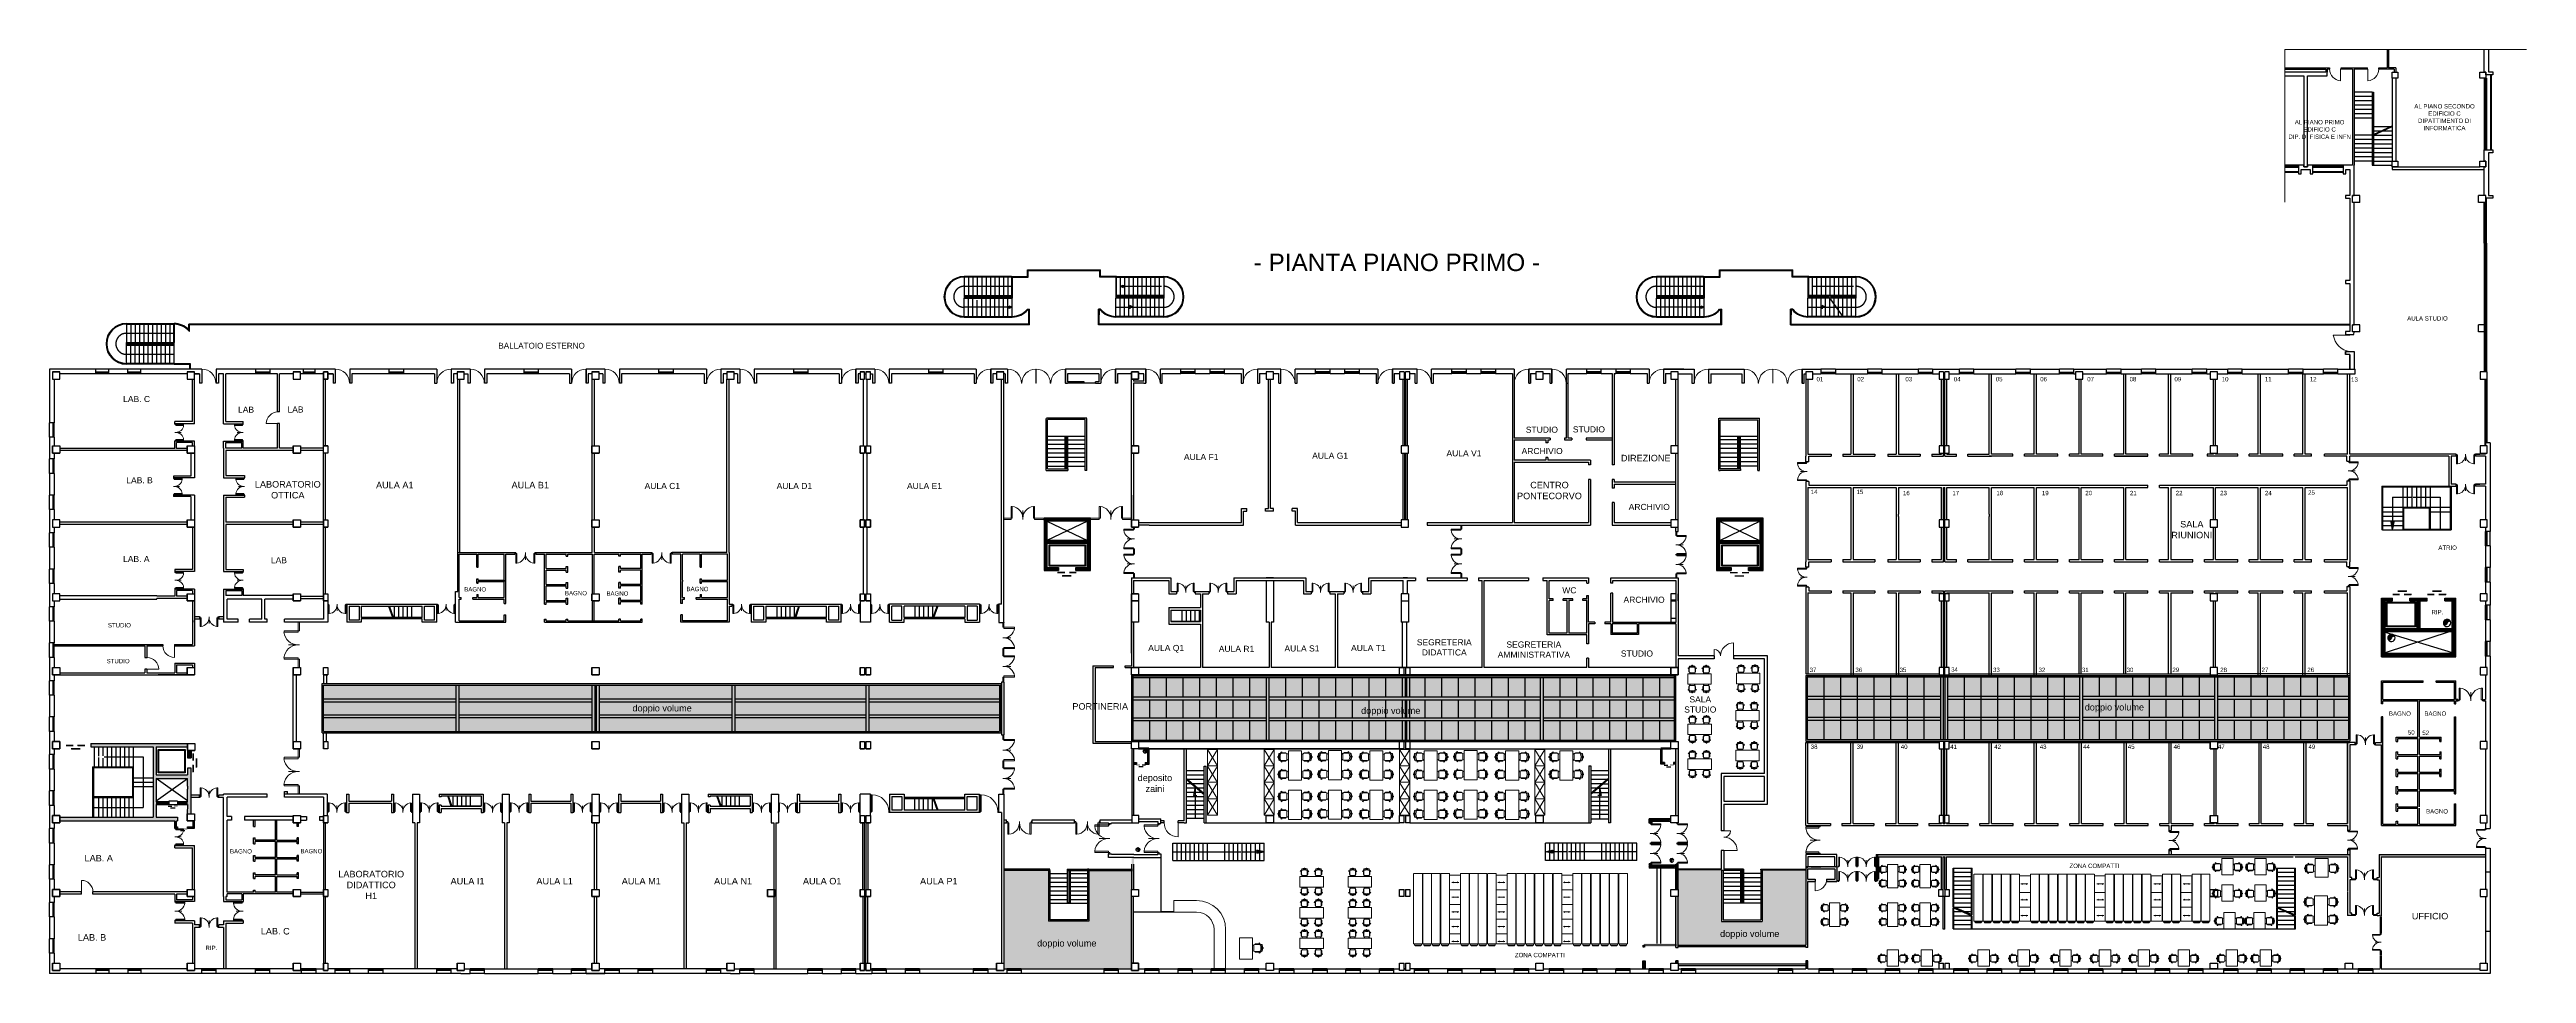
# Model space of a CAD drawing. Header units: millimetres. Extents: x 13992 to 184793, y 17936 to 81681.
import ezdxf
from ezdxf.enums import TextEntityAlignment as Align

# ---------------------------------------------------------------- set-up
doc = ezdxf.new("R2010")
doc.units = ezdxf.units.MM
for name, pattern in [('DASHDOT', [1, 0.5, -0.25, 0, -0.25]), ('DASHED', [0.75, 0.5, -0.25]), ('HIDDEN', [0.375, 0.25, -0.125]), ('TRATTOPUNTO', [25.4, 12.7, -6.35, 0, -6.35])]:
    doc.linetypes.add(name, pattern=pattern)
for name, color, linetype in [('ARCHPT', 7, 'Continuous'), ('CARTIGLIO', 7, 'Continuous'), ('numeri_stanze', 11, 'Continuous'), ('PROIEZIONI', 4, 'Continuous'), ('SEZIONI', 7, 'Continuous')]:
    doc.layers.add(name, color=color, linetype=linetype)
doc.layers.add('arredi', color=8, linetype='Continuous', lineweight=5)
doc.layers.add('INFISSI', color=4, linetype='Continuous', lineweight=5)
doc.layers.add('no_VETRATA4', color=4, linetype='Continuous', plot=False)
doc.layers.add('retini', color=7, linetype='Continuous', true_color=0xd9d9d9)
doc.styles.get("Standard").update_dxf_attribs({"font": 'Arial.ttf'})

# ---------------------------------------------------------------- blocks, each defined once
blk = doc.blocks.new('*X12')
at = {"color": 0}
for p, q in [((75290, 51461, 2900), (75686, 51857, 2900)), ((75290, 51496, 2900), (75651, 51857, 2900)), ((75290, 51531, 2900), (75616, 51857, 2900)), ((75290, 51567, 2900), (75580, 51857, 2900)), ((75290, 51602, 2900), (75545, 51857, 2900)), ((75290, 51637, 2900), (75509, 51857, 2900)), ((75290, 51673, 2900), (75474, 51857, 2900)), ((75290, 51708, 2900), (75439, 51857, 2900)), ((75290, 51743, 2900), (75403, 51857, 2900)), ((75290, 51779, 2900), (75368, 51857, 2900)), ((75290, 51814, 2900), (75333, 51857, 2900)), ((75290, 51849, 2900), (75297, 51857, 2900)), ((75290, 51425, 2900), (75490, 51625, 2900)), ((75290, 51390, 2900), (75490, 51590, 2900)), ((75290, 51354, 2900), (75490, 51554, 2900)), ((75290, 51319, 2900), (75490, 51519, 2900)), ((75290, 51284, 2900), (75490, 51484, 2900)), ((75290, 51248, 2900), (75490, 51448, 2900)), ((75290, 51213, 2900), (75490, 51413, 2900)), ((75290, 51178, 2900), (75490, 51378, 2900)), ((75290, 51142, 2900), (75490, 51342, 2900)), ((75290, 51107, 2900), (75490, 51307, 2900)), ((75290, 51072, 2900), (75490, 51272, 2900)), ((75522, 51657, 2900), (75722, 51857, 2900)), ((75557, 51657, 2900), (75757, 51857, 2900)), ((75592, 51657, 2900), (75792, 51857, 2900)), ((75628, 51657, 2900), (75828, 51857, 2900)), ((75663, 51657, 2900), (75863, 51857, 2900)), ((75698, 51657, 2900), (75898, 51857, 2900)), ((75734, 51657, 2900), (75934, 51857, 2900)), ((75769, 51657, 2900), (75969, 51857, 2900)), ((75804, 51657, 2900), (76004, 51857, 2900)), ((75840, 51657, 2900), (76040, 51857, 2900)), ((75875, 51657, 2900), (76075, 51857, 2900)), ((75910, 51657, 2900), (76110, 51857, 2900)), ((75946, 51657, 2900), (76146, 51857, 2900)), ((75981, 51657, 2900), (76181, 51857, 2900)), ((76017, 51657, 2900), (76217, 51857, 2900)), ((76052, 51657, 2900), (76252, 51857, 2900)), ((76087, 51657, 2900), (76287, 51857, 2900)), ((76123, 51657, 2900), (76323, 51857, 2900)), ((76158, 51657, 2900), (76358, 51857, 2900)), ((76193, 51657, 2900), (76393, 51857, 2900)), ((76229, 51657, 2900), (76429, 51857, 2900)), ((76264, 51657, 2900), (76464, 51857, 2900)), ((76299, 51657, 2900), (76499, 51857, 2900)), ((76335, 51657, 2900), (76535, 51857, 2900)), ((76370, 51657, 2900), (76570, 51857, 2900)), ((76405, 51657, 2900), (76605, 51857, 2900)), ((76441, 51657, 2900), (76641, 51857, 2900)), ((76476, 51657, 2900), (76676, 51857, 2900)), ((76512, 51657, 2900), (76712, 51857, 2900)), ((76547, 51657, 2900), (76747, 51857, 2900)), ((76582, 51657, 2900), (76782, 51857, 2900)), ((76618, 51657, 2900), (76818, 51857, 2900)), ((76653, 51657, 2900), (76853, 51857, 2900)), ((76688, 51657, 2900), (76888, 51857, 2900)), ((76724, 51657, 2900), (76924, 51857, 2900)), ((76759, 51657, 2900), (76959, 51857, 2900)), ((76794, 51657, 2900), (76994, 51857, 2900)), ((76830, 51657, 2900), (77030, 51857, 2900)), ((76865, 51657, 2900), (77065, 51857, 2900)), ((76900, 51657, 2900), (77100, 51857, 2900)), ((76936, 51657, 2900), (77136, 51857, 2900)), ((76971, 51657, 2900), (77171, 51857, 2900)), ((77007, 51657, 2900), (77207, 51857, 2900)), ((77042, 51657, 2900), (77242, 51857, 2900)), ((77077, 51657, 2900), (77277, 51857, 2900)), ((77113, 51657, 2900), (77313, 51857, 2900)), ((77148, 51657, 2900), (77348, 51857, 2900)), ((77183, 51657, 2900), (77383, 51857, 2900)), ((77219, 51657, 2900), (77419, 51857, 2900)), ((77254, 51657, 2900), (77454, 51857, 2900)), ((77289, 51657, 2900), (77489, 51857, 2900)), ((77325, 51657, 2900), (77525, 51857, 2900)), ((77360, 51657, 2900), (77560, 51857, 2900)), ((77395, 51657, 2900), (77595, 51857, 2900)), ((77431, 51657, 2900), (77631, 51857, 2900)), ((77466, 51657, 2900), (77666, 51857, 2900)), ((77501, 51657, 2900), (77701, 51857, 2900)), ((77537, 51657, 2900), (77737, 51857, 2900)), ((77572, 51657, 2900), (77772, 51857, 2900)), ((77608, 51657, 2900), (77808, 51857, 2900)), ((77643, 51657, 2900), (77843, 51857, 2900)), ((77678, 51657, 2900), (77878, 51857, 2900)), ((77714, 51657, 2900), (77914, 51857, 2900)), ((77749, 51657, 2900), (77949, 51857, 2900)), ((77784, 51657, 2900), (77984, 51857, 2900)), ((77820, 51657, 2900), (78020, 51857, 2900)), ((77855, 51657, 2900), (78055, 51857, 2900)), ((77890, 51657, 2900), (78090, 51857, 2900)), ((77926, 51657, 2900), (78126, 51857, 2900)), ((77961, 51657, 2900), (78161, 51857, 2900)), ((77996, 51657, 2900), (78196, 51857, 2900)), ((78032, 51657, 2900), (78232, 51857, 2900)), ((78067, 51657, 2900), (78267, 51857, 2900)), ((78103, 51657, 2900), (78303, 51857, 2900)), ((78138, 51657, 2900), (78338, 51857, 2900)), ((78173, 51657, 2900), (78373, 51857, 2900)), ((78209, 51657, 2900), (78409, 51857, 2900)), ((78244, 51657, 2900), (78444, 51857, 2900)), ((78279, 51657, 2900), (78479, 51857, 2900)), ((78290, 51632, 2900), (78490, 51832, 2900)), ((78290, 51597, 2900), (78490, 51797, 2900)), ((78290, 51561, 2900), (78490, 51761, 2900)), ((78290, 51526, 2900), (78490, 51726, 2900)), ((78290, 51491, 2900), (78490, 51691, 2900)), ((78290, 51455, 2900), (78490, 51655, 2900)), ((78290, 51420, 2900), (78490, 51620, 2900)), ((78290, 51385, 2900), (78490, 51585, 2900)), ((78290, 51349, 2900), (78490, 51549, 2900)), ((78290, 51314, 2900), (78490, 51514, 2900)), ((78290, 51279, 2900), (78490, 51479, 2900)), ((78290, 51243, 2900), (78490, 51443, 2900)), ((78290, 51208, 2900), (78490, 51408, 2900)), ((78290, 51172, 2900), (78490, 51372, 2900)), ((78290, 51137, 2900), (78490, 51337, 2900)), ((78290, 51102, 2900), (78490, 51302, 2900)), ((78290, 51066, 2900), (78490, 51266, 2900)), ((75290, 51036, 2900), (75490, 51236, 2900)), ((75290, 51001, 2900), (75490, 51201, 2900)), ((75290, 50966, 2900), (75490, 51166, 2900)), ((75290, 50930, 2900), (75490, 51130, 2900)), ((75290, 50895, 2900), (75490, 51095, 2900)), ((75290, 50859, 2900), (75490, 51059, 2900)), ((75290, 50824, 2900), (75490, 51024, 2900)), ((75290, 50789, 2900), (75490, 50989, 2900)), ((75290, 50753, 2900), (75490, 50953, 2900)), ((75290, 50718, 2900), (75490, 50918, 2900)), ((75290, 50683, 2900), (75490, 50883, 2900)), ((75290, 50647, 2900), (75490, 50847, 2900)), ((75290, 50612, 2900), (75490, 50812, 2900)), ((75290, 50577, 2900), (75490, 50777, 2900)), ((75290, 50541, 2900), (75490, 50741, 2900)), ((75290, 50506, 2900), (75490, 50706, 2900)), ((75290, 50471, 2900), (75490, 50671, 2900)), ((75290, 50435, 2900), (75490, 50635, 2900)), ((75290, 50400, 2900), (75490, 50600, 2900)), ((75290, 50364, 2900), (75490, 50564, 2900)), ((75290, 50329, 2900), (75490, 50529, 2900)), ((75290, 50294, 2900), (75490, 50494, 2900)), ((75290, 50258, 2900), (75490, 50458, 2900)), ((75290, 50223, 2900), (75490, 50423, 2900)), ((75290, 50188, 2900), (75490, 50388, 2900)), ((75290, 50152, 2900), (75490, 50352, 2900)), ((75290, 50117, 2900), (75490, 50317, 2900)), ((75290, 49940, 2900), (75657, 50307, 2900)), ((75290, 49976, 2900), (75621, 50307, 2900)), ((75290, 50011, 2900), (75586, 50307, 2900)), ((75290, 50046, 2900), (75550, 50307, 2900)), ((75290, 50082, 2900), (75515, 50307, 2900)), ((75290, 49905, 2900), (75490, 50105, 2900)), ((75290, 49870, 2900), (75490, 50070, 2900)), ((75290, 49834, 2900), (75490, 50034, 2900)), ((75290, 49799, 2900), (75490, 49999, 2900)), ((75290, 49763, 2900), (75490, 49963, 2900)), ((75290, 49728, 2900), (75490, 49928, 2900)), ((75290, 49693, 2900), (75490, 49893, 2900)), ((75290, 49657, 2900), (75490, 49857, 2900)), ((75290, 49622, 2900), (75490, 49822, 2900)), ((75290, 49587, 2900), (75490, 49787, 2900)), ((75290, 49551, 2900), (75490, 49751, 2900)), ((75290, 49516, 2900), (75490, 49716, 2900)), ((75290, 49481, 2900), (75490, 49681, 2900)), ((75290, 49445, 2900), (75490, 49645, 2900)), ((75290, 49410, 2900), (75490, 49610, 2900)), ((75290, 49375, 2900), (75490, 49575, 2900)), ((75290, 49339, 2900), (75490, 49539, 2900)), ((75492, 50107, 2900), (75692, 50307, 2900)), ((75527, 50107, 2900), (75727, 50307, 2900)), ((75563, 50107, 2900), (75763, 50307, 2900)), ((75598, 50107, 2900), (75798, 50307, 2900)), ((75633, 50107, 2900), (75833, 50307, 2900)), ((75669, 50107, 2900), (75869, 50307, 2900)), ((75704, 50107, 2900), (75904, 50307, 2900)), ((75739, 50107, 2900), (75939, 50307, 2900)), ((75775, 50107, 2900), (75975, 50307, 2900)), ((75810, 50107, 2900), (76010, 50307, 2900)), ((75845, 50107, 2900), (76045, 50307, 2900)), ((75881, 50107, 2900), (76081, 50307, 2900)), ((75916, 50107, 2900), (76116, 50307, 2900)), ((75951, 50107, 2900), (76151, 50307, 2900)), ((75987, 50107, 2900), (76187, 50307, 2900)), ((76022, 50107, 2900), (76222, 50307, 2900)), ((76058, 50107, 2900), (76258, 50307, 2900)), ((76093, 50107, 2900), (76293, 50307, 2900)), ((76128, 50107, 2900), (76328, 50307, 2900)), ((76164, 50107, 2900), (76364, 50307, 2900)), ((76199, 50107, 2900), (76399, 50307, 2900)), ((76234, 50107, 2900), (76434, 50307, 2900)), ((76270, 50107, 2900), (76470, 50307, 2900)), ((76305, 50107, 2900), (76505, 50307, 2900)), ((76340, 50107, 2900), (76540, 50307, 2900)), ((76376, 50107, 2900), (76576, 50307, 2900)), ((76411, 50107, 2900), (76611, 50307, 2900)), ((76446, 50107, 2900), (76646, 50307, 2900)), ((76482, 50107, 2900), (76682, 50307, 2900)), ((76517, 50107, 2900), (76717, 50307, 2900)), ((76553, 50107, 2900), (76753, 50307, 2900)), ((76588, 50107, 2900), (76788, 50307, 2900)), ((76623, 50107, 2900), (76823, 50307, 2900)), ((76659, 50107, 2900), (76859, 50307, 2900)), ((76694, 50107, 2900), (76894, 50307, 2900)), ((76729, 50107, 2900), (76929, 50307, 2900)), ((76765, 50107, 2900), (76965, 50307, 2900)), ((76800, 50107, 2900), (77000, 50307, 2900)), ((76835, 50107, 2900), (77035, 50307, 2900)), ((76871, 50107, 2900), (77071, 50307, 2900)), ((76906, 50107, 2900), (77106, 50307, 2900)), ((76941, 50107, 2900), (77141, 50307, 2900)), ((76977, 50107, 2900), (77177, 50307, 2900)), ((77012, 50107, 2900), (77212, 50307, 2900)), ((77048, 50107, 2900), (77248, 50307, 2900)), ((77083, 50107, 2900), (77283, 50307, 2900)), ((77118, 50107, 2900), (77318, 50307, 2900)), ((77154, 50107, 2900), (77354, 50307, 2900)), ((77189, 50107, 2900), (77389, 50307, 2900)), ((77224, 50107, 2900), (77424, 50307, 2900)), ((77260, 50107, 2900), (77460, 50307, 2900)), ((77295, 50107, 2900), (77495, 50307, 2900)), ((77330, 50107, 2900), (77530, 50307, 2900)), ((77366, 50107, 2900), (77566, 50307, 2900)), ((77401, 50107, 2900), (77601, 50307, 2900)), ((77436, 50107, 2900), (77636, 50307, 2900)), ((77472, 50107, 2900), (77672, 50307, 2900)), ((77507, 50107, 2900), (77707, 50307, 2900)), ((77542, 50107, 2900), (77742, 50307, 2900)), ((77578, 50107, 2900), (77778, 50307, 2900)), ((77613, 50107, 2900), (77813, 50307, 2900)), ((77649, 50107, 2900), (77849, 50307, 2900)), ((77684, 50107, 2900), (77884, 50307, 2900)), ((77719, 50107, 2900), (77919, 50307, 2900)), ((77755, 50107, 2900), (77955, 50307, 2900)), ((77790, 50107, 2900), (77990, 50307, 2900)), ((77825, 50107, 2900), (78025, 50307, 2900)), ((77861, 50107, 2900), (78061, 50307, 2900)), ((77896, 50107, 2900), (78096, 50307, 2900)), ((77931, 50107, 2900), (78131, 50307, 2900)), ((77967, 50107, 2900), (78167, 50307, 2900)), ((78002, 50107, 2900), (78202, 50307, 2900)), ((78037, 50107, 2900), (78237, 50307, 2900)), ((78073, 50107, 2900), (78273, 50307, 2900)), ((78108, 50107, 2900), (78490, 50489, 2900)), ((78144, 50107, 2900), (78490, 50453, 2900)), ((78179, 50107, 2900), (78490, 50418, 2900)), ((78214, 50107, 2900), (78490, 50383, 2900)), ((78250, 50107, 2900), (78490, 50347, 2900)), ((78285, 50107, 2900), (78490, 50312, 2900)), ((78290, 51031, 2900), (78490, 51231, 2900)), ((78290, 50996, 2900), (78490, 51196, 2900)), ((78290, 50960, 2900), (78490, 51160, 2900)), ((78290, 50925, 2900), (78490, 51125, 2900)), ((78290, 50890, 2900), (78490, 51090, 2900)), ((78290, 50854, 2900), (78490, 51054, 2900)), ((78290, 50819, 2900), (78490, 51019, 2900)), ((78290, 50784, 2900), (78490, 50984, 2900)), ((78290, 50748, 2900), (78490, 50948, 2900)), ((78290, 50713, 2900), (78490, 50913, 2900)), ((78290, 50677, 2900), (78490, 50877, 2900)), ((78290, 50642, 2900), (78490, 50842, 2900)), ((78290, 50607, 2900), (78490, 50807, 2900)), ((78290, 50571, 2900), (78490, 50771, 2900)), ((78290, 50536, 2900), (78490, 50736, 2900)), ((78290, 50501, 2900), (78490, 50701, 2900)), ((78290, 50465, 2900), (78490, 50665, 2900)), ((78290, 50430, 2900), (78490, 50630, 2900)), ((78290, 50395, 2900), (78490, 50595, 2900)), ((78290, 50359, 2900), (78490, 50559, 2900)), ((78290, 50324, 2900), (78490, 50524, 2900)), ((78290, 50076, 2900), (78490, 50276, 2900)), ((78290, 50041, 2900), (78490, 50241, 2900)), ((78290, 50006, 2900), (78490, 50206, 2900)), ((78290, 49970, 2900), (78490, 50170, 2900)), ((78290, 49935, 2900), (78490, 50135, 2900)), ((78290, 49900, 2900), (78490, 50100, 2900)), ((78290, 49864, 2900), (78490, 50064, 2900)), ((78290, 49829, 2900), (78490, 50029, 2900)), ((78290, 49794, 2900), (78490, 49994, 2900)), ((78290, 49758, 2900), (78490, 49958, 2900)), ((78290, 49723, 2900), (78490, 49923, 2900)), ((78290, 49688, 2900), (78490, 49888, 2900)), ((78290, 49652, 2900), (78490, 49852, 2900)), ((78290, 49617, 2900), (78490, 49817, 2900)), ((78290, 49581, 2900), (78490, 49781, 2900)), ((78290, 49546, 2900), (78490, 49746, 2900)), ((78290, 49511, 2900), (78490, 49711, 2900)), ((78290, 49475, 2900), (78490, 49675, 2900)), ((78290, 49440, 2900), (78490, 49640, 2900)), ((78290, 49405, 2900), (78490, 49605, 2900)), ((78290, 49369, 2900), (78490, 49569, 2900)), ((78290, 49334, 2900), (78490, 49534, 2900)), ((75290, 49304, 2900), (75490, 49504, 2900)), ((75290, 49268, 2900), (75490, 49468, 2900)), ((75290, 49233, 2900), (75490, 49433, 2900)), ((75290, 49198, 2900), (75490, 49398, 2900)), ((75290, 49162, 2900), (75490, 49362, 2900)), ((75290, 49127, 2900), (75490, 49327, 2900)), ((75290, 49092, 2900), (75490, 49292, 2900)), ((75290, 49056, 2900), (75490, 49256, 2900)), ((75290, 49021, 2900), (75490, 49221, 2900)), ((75290, 48986, 2900), (75490, 49186, 2900)), ((75290, 48950, 2900), (75490, 49150, 2900)), ((75290, 48915, 2900), (75490, 49115, 2900)), ((75290, 48880, 2900), (75490, 49080, 2900)), ((75290, 48844, 2900), (75490, 49044, 2900)), ((75290, 48809, 2900), (75490, 49009, 2900)), ((75290, 48773, 2900), (75490, 48973, 2900)), ((75290, 48738, 2900), (75490, 48938, 2900)), ((75290, 48703, 2900), (75490, 48903, 2900)), ((75290, 48667, 2900), (75490, 48867, 2900)), ((75290, 48632, 2900), (75490, 48832, 2900)), ((75290, 48597, 2900), (75490, 48797, 2900)), ((75290, 48561, 2900), (75490, 48761, 2900)), ((75290, 48526, 2900), (75490, 48726, 2900)), ((75290, 48491, 2900), (75490, 48691, 2900)), ((75290, 48455, 2900), (75490, 48655, 2900)), ((75290, 48420, 2900), (75490, 48620, 2900)), ((75290, 48385, 2900), (75490, 48585, 2900)), ((75290, 48349, 2900), (75490, 48549, 2900)), ((75290, 48314, 2900), (75490, 48514, 2900)), ((75290, 48279, 2900), (75490, 48479, 2900)), ((75304, 48257, 2900), (75504, 48457, 2900)), ((75339, 48257, 2900), (75539, 48457, 2900)), ((75374, 48257, 2900), (75574, 48457, 2900)), ((75410, 48257, 2900), (75610, 48457, 2900)), ((75445, 48257, 2900), (75645, 48457, 2900)), ((75480, 48257, 2900), (75680, 48457, 2900)), ((75516, 48257, 2900), (75716, 48457, 2900)), ((75551, 48257, 2900), (75751, 48457, 2900)), ((75586, 48257, 2900), (75786, 48457, 2900)), ((75622, 48257, 2900), (75822, 48457, 2900)), ((75657, 48257, 2900), (75857, 48457, 2900)), ((75692, 48257, 2900), (75892, 48457, 2900)), ((75728, 48257, 2900), (75928, 48457, 2900)), ((75763, 48257, 2900), (75963, 48457, 2900)), ((75799, 48257, 2900), (75999, 48457, 2900)), ((75834, 48257, 2900), (76034, 48457, 2900)), ((75869, 48257, 2900), (76069, 48457, 2900)), ((75905, 48257, 2900), (76105, 48457, 2900)), ((75940, 48257, 2900), (76140, 48457, 2900)), ((75975, 48257, 2900), (76175, 48457, 2900)), ((76011, 48257, 2900), (76211, 48457, 2900)), ((76046, 48257, 2900), (76246, 48457, 2900)), ((76081, 48257, 2900), (76281, 48457, 2900)), ((76117, 48257, 2900), (76290, 48430, 2900)), ((76152, 48257, 2900), (76290, 48395, 2900)), ((76187, 48257, 2900), (76290, 48359, 2900)), ((76223, 48257, 2900), (76290, 48324, 2900)), ((76258, 48257, 2900), (76290, 48289, 2900)), ((77490, 48428, 2900), (77519, 48457, 2900)), ((77490, 48393, 2900), (77554, 48457, 2900)), ((77490, 48357, 2900), (77590, 48457, 2900)), ((77490, 48322, 2900), (77625, 48457, 2900)), ((77490, 48286, 2900), (77660, 48457, 2900)), ((77496, 48257, 2900), (77696, 48457, 2900)), ((77531, 48257, 2900), (77731, 48457, 2900)), ((77566, 48257, 2900), (77766, 48457, 2900)), ((77602, 48257, 2900), (77802, 48457, 2900)), ((77637, 48257, 2900), (77837, 48457, 2900)), ((77672, 48257, 2900), (77872, 48457, 2900)), ((77708, 48257, 2900), (77908, 48457, 2900)), ((77743, 48257, 2900), (77943, 48457, 2900)), ((77778, 48257, 2900), (77978, 48457, 2900)), ((77814, 48257, 2900), (78014, 48457, 2900)), ((77849, 48257, 2900), (78049, 48457, 2900)), ((77885, 48257, 2900), (78085, 48457, 2900)), ((77920, 48257, 2900), (78120, 48457, 2900)), ((77955, 48257, 2900), (78155, 48457, 2900)), ((77991, 48257, 2900), (78191, 48457, 2900)), ((78026, 48257, 2900), (78226, 48457, 2900)), ((78061, 48257, 2900), (78261, 48457, 2900)), ((78097, 48257, 2900), (78490, 48650, 2900)), ((78132, 48257, 2900), (78490, 48615, 2900)), ((78167, 48257, 2900), (78490, 48579, 2900)), ((78203, 48257, 2900), (78490, 48544, 2900)), ((78238, 48257, 2900), (78490, 48509, 2900)), ((78273, 48257, 2900), (78490, 48473, 2900)), ((78290, 49299, 2900), (78490, 49499, 2900)), ((78290, 49263, 2900), (78490, 49463, 2900)), ((78290, 49228, 2900), (78490, 49428, 2900)), ((78290, 49193, 2900), (78490, 49393, 2900)), ((78290, 49157, 2900), (78490, 49357, 2900)), ((78290, 49122, 2900), (78490, 49322, 2900)), ((78290, 49086, 2900), (78490, 49286, 2900)), ((78290, 49051, 2900), (78490, 49251, 2900)), ((78290, 49016, 2900), (78490, 49216, 2900)), ((78290, 48980, 2900), (78490, 49180, 2900)), ((78290, 48945, 2900), (78490, 49145, 2900)), ((78290, 48910, 2900), (78490, 49110, 2900)), ((78290, 48874, 2900), (78490, 49074, 2900)), ((78290, 48839, 2900), (78490, 49039, 2900)), ((78290, 48804, 2900), (78490, 49004, 2900)), ((78290, 48768, 2900), (78490, 48968, 2900)), ((78290, 48733, 2900), (78490, 48933, 2900)), ((78290, 48698, 2900), (78490, 48898, 2900)), ((78290, 48662, 2900), (78490, 48862, 2900)), ((78290, 48627, 2900), (78490, 48827, 2900)), ((78290, 48592, 2900), (78490, 48792, 2900)), ((78290, 48556, 2900), (78490, 48756, 2900)), ((78290, 48521, 2900), (78490, 48721, 2900)), ((78290, 48485, 2900), (78490, 48685, 2900)), ((78309, 48257, 2900), (78490, 48438, 2900)), ((78344, 48257, 2900), (78490, 48403, 2900)), ((78379, 48257, 2900), (78490, 48367, 2900)), ((78415, 48257, 2900), (78490, 48332, 2900)), ((78450, 48257, 2900), (78490, 48297, 2900)), ((78486, 48257, 2900), (78490, 48261, 2900))]:
    blk.add_line(p, q, dxfattribs=at)
blk = doc.blocks.new('*X11')
at = {"color": 0}
for p, q in [((31287, 78734, 2900), (31538, 78985, 2900)), ((31287, 78717, 2900), (31555, 78984, 2900)), ((31287, 78752, 2900), (31520, 78984, 2900)), ((31289, 78701, 2900), (31571, 78983, 2900)), ((31289, 78772, 2900), (31500, 78982, 2900)), ((31292, 78686, 2900), (31586, 78980, 2900)), ((31294, 78794, 2900), (31478, 78978, 2900)), ((31295, 78671, 2900), (31601, 78977, 2900)), ((31299, 78658, 2900), (31614, 78973, 2900)), ((31301, 78819, 2900), (31453, 78970, 2900)), ((31304, 78644, 2900), (31627, 78968, 2900)), ((31309, 78632, 2900), (31640, 78963, 2900)), ((31315, 78620, 2900), (31652, 78957, 2900)), ((31315, 78850, 2900), (31422, 78957, 2900)), ((31325, 78613, 2900), (31663, 78951, 2900)), ((31339, 78609, 2900), (31674, 78944, 2900)), ((31353, 78605, 2900), (31684, 78937, 2900)), ((31368, 78603, 2900), (31694, 78929, 2900)), ((31386, 78603, 2900), (31556, 78773, 2900)), ((31405, 78604, 2900), (31542, 78742, 2900)), ((31427, 78609, 2900), (31536, 78718, 2900)), ((31457, 78621, 2900), (31524, 78688, 2900)), ((31618, 78835, 2900), (31704, 78921, 2900)), ((31649, 78849, 2900), (31713, 78912, 2900)), ((31672, 78854, 2900), (31722, 78903, 2900)), ((31692, 78856, 2900), (31730, 78894, 2900)), ((31710, 78856, 2900), (31738, 78884, 2900)), ((31725, 78854, 2900), (31745, 78874, 2900)), ((31740, 78851, 2900), (31752, 78863, 2900)), ((31754, 78847, 2900), (31758, 78851, 2900))]:
    blk.add_line(p, q, dxfattribs=at)
blk = doc.blocks.new('AER')
at = {"color": 7}
blk.add_line((240, 65), (240, 65), dxfattribs=at)
for centre, radius, start, end in [((0, 0), 250, 25.78209, 208.21571), ((0, 0), 250, 208.21571, 25.78209), ((162, -43), 164, 67.36423, 166.63357), ((-154, 28), 160, 245.71636, 348.28143)]:
    blk.add_arc(centre, radius, start, end, dxfattribs=at)
blk.add_blockref('*X11', (-31537, -78735, -2900), dxfattribs=at)
blk = doc.blocks.new('REI')
at = {"layer": 'ARCHPT', "color": 7}
for p, q in [((-630, 230), (-130, 230)), ((-310, 0), (310, 0))]:
    blk.add_line(p, q, dxfattribs=at)
for points in [[(-630, 280), (-630, 180), (-130, 280), (-130, 180)], [(-310, 50), (-310, -50), (310, 50), (310, -50)], [(670, 280), (670, 180), (170, 280), (170, 180)]]:
    blk.add_trace(points, dxfattribs=at)
blk = doc.blocks.new('*X13')
at = {"color": 0}
for p, q in [((93243, 58488, 2900), (93255, 58501, 2900)), ((93243, 58453, 2900), (93284, 58495, 2900)), ((93243, 58418, 2900), (93314, 58489, 2900)), ((93243, 58382, 2900), (93343, 58483, 2900)), ((93243, 58347, 2900), (93373, 58477, 2900)), ((93243, 58312, 2900), (93402, 58471, 2900)), ((93276, 58309, 2900), (93431, 58465, 2900)), ((93319, 58318, 2900), (93461, 58459, 2900)), ((93363, 58326, 2900), (93490, 58453, 2900)), ((93407, 58334, 2900), (93519, 58447, 2900)), ((93451, 58343, 2900), (93549, 58441, 2900)), ((93494, 58351, 2900), (93578, 58435, 2900)), ((93538, 58359, 2900), (93608, 58429, 2900)), ((93582, 58368, 2900), (93637, 58423, 2900)), ((93625, 58376, 2900), (93666, 58417, 2900)), ((93669, 58385, 2900), (93696, 58411, 2900)), ((93713, 58393, 2900), (93725, 58405, 2900))]:
    blk.add_line(p, q, dxfattribs=at)
blk = doc.blocks.new('*X16')
at = {"color": 0}
for p, q in [((118141, 113421), (118338, 113618)), ((118141, 113439), (118320, 113618)), ((118141, 113456), (118303, 113618)), ((118141, 113474), (118285, 113618)), ((118141, 113492), (118267, 113618)), ((118141, 113509), (118250, 113618)), ((118141, 113527), (118232, 113618)), ((118141, 113545), (118214, 113618)), ((118141, 113562), (118196, 113618)), ((118141, 113580), (118179, 113618)), ((118141, 113598), (118161, 113618)), ((118141, 113615), (118143, 113618)), ((118141, 113403), (118341, 113603)), ((118141, 113386), (118341, 113586)), ((118141, 113368), (118341, 113568)), ((118141, 113350), (118341, 113550)), ((118141, 113332), (118341, 113532)), ((118144, 113318), (118344, 113518)), ((118162, 113318), (118362, 113518)), ((118179, 113318), (118379, 113518)), ((118197, 113318), (118397, 113518)), ((118215, 113318), (118415, 113518)), ((118232, 113318), (118432, 113518)), ((118250, 113318), (118450, 113518)), ((118268, 113318), (118468, 113518)), ((118285, 113318), (118485, 113518)), ((118303, 113318), (118503, 113518)), ((118321, 113318), (118521, 113518)), ((118338, 113318), (118538, 113518)), ((118356, 113318), (118556, 113518)), ((118374, 113318), (118574, 113518)), ((118391, 113318), (118591, 113518)), ((118409, 113318), (118609, 113518)), ((118427, 113318), (118627, 113518)), ((118444, 113318), (118644, 113518)), ((118462, 113318), (118662, 113518)), ((118480, 113318), (118680, 113518)), ((118498, 113318), (118698, 113518)), ((118515, 113318), (118715, 113518)), ((118533, 113318), (118733, 113518)), ((118551, 113318), (118751, 113518)), ((118568, 113318), (118768, 113518)), ((118586, 113318), (118786, 113518)), ((118604, 113318), (118804, 113518)), ((118621, 113318), (118821, 113518)), ((118639, 113318), (118839, 113518)), ((118657, 113318), (118857, 113518)), ((118674, 113318), (118874, 113518)), ((118692, 113318), (118892, 113518)), ((118710, 113318), (118910, 113518)), ((118727, 113318), (118927, 113518)), ((118745, 113318), (118945, 113518)), ((118763, 113318), (118963, 113518)), ((118780, 113318), (118980, 113518)), ((118798, 113318), (118998, 113518)), ((118816, 113318), (119016, 113518)), ((118833, 113318), (119033, 113518)), ((118851, 113318), (119051, 113518)), ((118869, 113318), (119069, 113518)), ((118886, 113318), (119086, 113518)), ((118904, 113318), (119104, 113518)), ((118922, 113318), (119122, 113518)), ((118939, 113318), (119139, 113518)), ((118957, 113318), (119157, 113518)), ((118975, 113318), (119175, 113518)), ((118992, 113318), (119192, 113518)), ((119010, 113318), (119210, 113518)), ((119028, 113318), (119228, 113518)), ((119046, 113318), (119246, 113518)), ((119063, 113318), (119263, 113518)), ((119081, 113318), (119281, 113518)), ((119099, 113318), (119299, 113518)), ((119116, 113318), (119316, 113518)), ((119134, 113318), (119334, 113518)), ((119152, 113318), (119352, 113518)), ((119169, 113318), (119369, 113518)), ((119187, 113318), (119387, 113518)), ((119205, 113318), (119405, 113518)), ((119222, 113318), (119422, 113518)), ((119240, 113318), (119440, 113518)), ((119258, 113318), (119458, 113518)), ((119275, 113318), (119475, 113518)), ((119293, 113318), (119493, 113518)), ((119311, 113318), (119511, 113518)), ((119328, 113318), (119528, 113518)), ((119346, 113318), (119546, 113518)), ((119364, 113318), (119564, 113518)), ((119381, 113318), (119581, 113518)), ((119399, 113318), (119599, 113518)), ((119417, 113318), (119617, 113518)), ((119434, 113318), (119634, 113518)), ((119452, 113318), (119652, 113518)), ((119470, 113318), (119670, 113518)), ((119487, 113318), (119687, 113518)), ((119505, 113318), (119705, 113518)), ((119523, 113318), (119723, 113518)), ((119541, 113318), (119741, 113518)), ((119558, 113318), (119758, 113518)), ((119576, 113318), (119776, 113518)), ((119594, 113318), (119794, 113518)), ((119611, 113318), (119811, 113518)), ((119629, 113318), (119829, 113518)), ((119647, 113318), (119847, 113518)), ((119664, 113318), (119864, 113518)), ((119682, 113318), (119882, 113518)), ((119700, 113318), (119900, 113518)), ((119717, 113318), (119917, 113518)), ((119735, 113318), (119935, 113518)), ((119753, 113318), (119953, 113518)), ((119770, 113318), (119970, 113518)), ((119788, 113318), (119988, 113518))]:
    blk.add_line(p, q, dxfattribs=at)
blk = doc.blocks.new('*X17')
at = {"color": 0}
for p, q in [((118141, 116444), (118424, 116727)), ((118141, 116461), (118407, 116727)), ((118141, 116479), (118389, 116727)), ((118141, 116497), (118371, 116727)), ((118141, 116514), (118354, 116727)), ((118141, 116532), (118336, 116727)), ((118141, 116550), (118318, 116727)), ((118141, 116567), (118301, 116727)), ((118141, 116585), (118283, 116727)), ((118141, 116603), (118265, 116727)), ((118141, 116621), (118248, 116727)), ((118141, 116638), (118230, 116727)), ((118141, 116656), (118212, 116727)), ((118141, 116674), (118195, 116727)), ((118141, 116691), (118177, 116727)), ((118141, 116709), (118159, 116727)), ((118141, 116727), (118141, 116727)), ((118142, 116427), (118442, 116727)), ((118160, 116427), (118460, 116727)), ((118177, 116427), (118477, 116727)), ((118195, 116427), (118495, 116727)), ((118213, 116427), (118513, 116727)), ((118230, 116427), (118530, 116727)), ((118248, 116427), (118341, 116520)), ((118266, 116427), (118341, 116502)), ((118283, 116427), (118341, 116485)), ((118301, 116427), (118341, 116467)), ((118319, 116427), (118341, 116449)), ((118336, 116427), (118341, 116432)), ((118348, 116527), (118548, 116727)), ((118366, 116527), (118566, 116727)), ((118383, 116527), (118583, 116727)), ((118401, 116527), (118601, 116727)), ((118419, 116527), (118619, 116727)), ((118436, 116527), (118636, 116727)), ((118454, 116527), (118654, 116727)), ((118472, 116527), (118672, 116727)), ((118489, 116527), (118689, 116727)), ((118507, 116527), (118707, 116727)), ((118525, 116527), (118725, 116727)), ((118543, 116527), (118743, 116727)), ((118560, 116527), (118760, 116727)), ((118578, 116527), (118778, 116727)), ((118596, 116527), (118796, 116727)), ((118613, 116527), (118813, 116727)), ((118631, 116527), (118831, 116727)), ((118649, 116527), (118849, 116727)), ((118666, 116527), (118866, 116727)), ((118684, 116527), (118884, 116727)), ((118702, 116527), (118902, 116727)), ((118719, 116527), (118919, 116727)), ((118737, 116527), (118937, 116727)), ((118755, 116527), (118955, 116727)), ((118772, 116527), (118972, 116727)), ((118790, 116527), (118990, 116727)), ((118808, 116527), (119008, 116727)), ((118825, 116527), (119025, 116727)), ((118843, 116527), (119043, 116727)), ((118861, 116527), (119061, 116727)), ((118878, 116527), (119078, 116727)), ((118896, 116527), (119096, 116727)), ((118914, 116527), (119114, 116727)), ((118931, 116527), (119131, 116727)), ((118949, 116527), (119149, 116727)), ((118967, 116527), (119167, 116727)), ((118984, 116527), (119184, 116727)), ((119002, 116527), (119202, 116727)), ((119020, 116527), (119220, 116727)), ((119037, 116527), (119237, 116727)), ((119055, 116527), (119255, 116727)), ((119073, 116527), (119273, 116727)), ((119091, 116527), (119291, 116727)), ((119108, 116527), (119308, 116727)), ((119126, 116527), (119326, 116727)), ((119144, 116527), (119344, 116727)), ((119161, 116527), (119361, 116727)), ((119179, 116527), (119379, 116727)), ((119197, 116527), (119397, 116727)), ((119214, 116527), (119414, 116727)), ((119232, 116527), (119432, 116727)), ((119250, 116527), (119450, 116727)), ((119267, 116527), (119467, 116727)), ((119285, 116527), (119485, 116727)), ((119303, 116527), (119503, 116727)), ((119320, 116527), (119520, 116727)), ((119338, 116527), (119538, 116727)), ((119356, 116527), (119556, 116727)), ((119373, 116527), (119573, 116727)), ((119391, 116527), (119591, 116727)), ((119409, 116527), (119609, 116727)), ((119426, 116527), (119626, 116727)), ((119444, 116527), (119644, 116727))]:
    blk.add_line(p, q, dxfattribs=at)
blk = doc.blocks.new('*X15')
at = {"color": 0}
for p, q in [((168653, 131530), (169071, 131948)), ((168653, 131565), (169035, 131948)), ((168653, 131601), (169000, 131948)), ((168653, 131636), (168965, 131948)), ((168653, 131671), (168929, 131948)), ((168653, 131707), (168894, 131948)), ((168653, 131742), (168859, 131948)), ((168653, 131777), (168823, 131948)), ((168653, 131813), (168788, 131948)), ((168653, 131848), (168753, 131948)), ((168653, 131884), (168717, 131948)), ((168653, 131919), (168682, 131948)), ((168653, 131495), (168903, 131745)), ((168653, 131459), (168903, 131709)), ((168653, 131424), (168903, 131674)), ((168653, 131389), (168903, 131639)), ((168653, 131353), (168903, 131603)), ((168653, 131318), (168903, 131568)), ((168653, 131283), (168903, 131533)), ((168906, 131748), (169106, 131948)), ((168941, 131748), (169141, 131948)), ((168977, 131748), (169177, 131948)), ((169012, 131748), (169212, 131948)), ((169047, 131748), (169247, 131948)), ((169083, 131748), (169283, 131948)), ((169118, 131748), (169318, 131948)), ((169154, 131748), (169354, 131948)), ((169189, 131748), (169389, 131948)), ((169224, 131748), (169400, 131924)), ((169260, 131748), (169400, 131888)), ((169295, 131748), (169400, 131853)), ((169330, 131748), (169400, 131818)), ((169366, 131748), (169400, 131782)), ((170600, 131780), (170768, 131948)), ((170600, 131816), (170732, 131948)), ((170600, 131851), (170697, 131948)), ((170600, 131886), (170662, 131948)), ((170600, 131922), (170626, 131948)), ((170603, 131748), (170803, 131948)), ((170638, 131748), (170838, 131948)), ((170674, 131748), (170874, 131948)), ((170709, 131748), (170909, 131948)), ((170745, 131748), (170945, 131948)), ((170780, 131748), (170980, 131948)), ((170815, 131748), (171015, 131948)), ((170851, 131748), (171051, 131948)), ((170886, 131748), (171086, 131948)), ((170921, 131748), (171121, 131948)), ((170957, 131748), (171157, 131948)), ((170992, 131748), (171192, 131948)), ((171027, 131748), (171227, 131948)), ((171063, 131748), (171263, 131948)), ((171098, 131748), (171298, 131948)), ((171113, 131550), (171510, 131948)), ((171113, 131586), (171475, 131948)), ((171113, 131621), (171440, 131948)), ((171113, 131657), (171404, 131948)), ((171113, 131692), (171369, 131948)), ((171113, 131727), (171333, 131948)), ((171113, 131515), (171313, 131715)), ((171113, 131480), (171313, 131680)), ((171113, 131444), (171313, 131644)), ((171113, 131409), (171313, 131609)), ((171113, 131374), (171313, 131574)), ((171113, 131338), (171313, 131538)), ((171346, 131748), (171546, 131948)), ((171381, 131748), (171581, 131948)), ((171416, 131748), (171616, 131948)), ((171452, 131748), (171652, 131948)), ((171487, 131748), (171687, 131948)), ((171522, 131748), (171722, 131948)), ((171558, 131748), (171758, 131948)), ((171593, 131748), (171793, 131948)), ((171628, 131748), (171810, 131929)), ((171664, 131748), (171810, 131894)), ((171699, 131748), (171810, 131859)), ((171734, 131748), (171810, 131823)), ((171770, 131748), (171810, 131788)), ((171805, 131748), (171810, 131753)), ((173010, 131751), (173207, 131948)), ((173010, 131786), (173172, 131948)), ((173010, 131821), (173137, 131948)), ((173010, 131857), (173101, 131948)), ((173010, 131892), (173066, 131948)), ((173010, 131927), (173031, 131948)), ((173043, 131748), (173243, 131948)), ((173078, 131748), (173278, 131948)), ((173113, 131748), (173313, 131948)), ((173149, 131748), (173349, 131948)), ((173184, 131748), (173384, 131948)), ((173219, 131748), (173419, 131948)), ((173255, 131748), (173455, 131948)), ((173290, 131748), (173490, 131948)), ((173325, 131748), (173525, 131948)), ((173361, 131748), (173561, 131948)), ((173396, 131748), (173596, 131948)), ((173432, 131748), (173632, 131948)), ((173467, 131748), (173667, 131948)), ((173502, 131748), (173702, 131948)), ((173523, 131733), (173738, 131948)), ((173523, 131698), (173773, 131948)), ((173523, 131662), (173773, 131912)), ((173523, 131627), (173773, 131877)), ((173523, 131592), (173773, 131841)), ((173523, 131556), (173773, 131806)), ((173523, 131521), (173773, 131771)), ((173523, 131486), (173773, 131735)), ((173523, 131450), (173773, 131700)), ((173523, 131415), (173773, 131664)), ((173523, 131380), (173773, 131629)), ((173523, 131344), (173772, 131594)), ((173523, 131309), (173772, 131558)), ((173523, 131273), (173772, 131523)), ((168653, 131247), (168903, 131497)), ((168653, 131212), (168903, 131462)), ((168653, 131176), (168903, 131426)), ((168653, 131141), (168903, 131391)), ((168653, 131106), (168903, 131356)), ((168653, 131070), (168903, 131320)), ((168653, 131035), (168903, 131285)), ((168653, 131000), (168903, 131250)), ((168653, 130964), (168903, 131214)), ((168653, 130929), (168903, 131179)), ((168653, 130894), (168903, 131144)), ((168653, 130858), (168903, 131108)), ((168653, 130823), (168903, 131073)), ((168653, 130788), (168903, 131038)), ((168653, 130752), (168903, 131002)), ((168653, 130717), (168903, 130967)), ((168653, 130681), (168903, 130931)), ((168653, 130646), (168903, 130896)), ((168653, 130611), (168903, 130861)), ((168653, 130575), (168903, 130825)), ((168653, 130540), (168903, 130790)), ((168653, 130505), (168903, 130755)), ((168653, 130469), (168903, 130719)), ((168653, 130434), (168903, 130684)), ((168653, 130399), (168903, 130649)), ((168653, 130363), (168903, 130613)), ((168653, 130328), (168903, 130578)), ((168653, 130293), (168903, 130543)), ((168653, 130257), (168903, 130507)), ((168653, 130222), (168903, 130472)), ((168653, 130187), (168903, 130437)), ((168653, 130151), (168903, 130401)), ((168653, 130116), (168903, 130366)), ((168653, 130080), (168903, 130330)), ((168653, 130045), (168903, 130295)), ((168653, 130010), (168903, 130260)), ((168653, 129974), (168903, 130224)), ((168653, 129939), (168903, 130189)), ((168653, 129904), (168903, 130154)), ((168653, 129868), (168903, 130118)), ((168653, 129833), (168903, 130083)), ((168653, 129798), (168903, 130048)), ((168653, 129762), (168903, 130012)), ((168653, 129727), (168903, 129977)), ((168653, 129692), (168903, 129942)), ((168653, 129656), (168903, 129906)), ((168653, 129621), (168903, 129871)), ((168653, 129409), (169092, 129848)), ((168653, 129444), (169057, 129848)), ((168653, 129479), (169021, 129848)), ((168653, 129515), (168986, 129848)), ((168653, 129550), (168951, 129848)), ((168653, 129585), (168915, 129848)), ((168927, 129648), (169127, 129848)), ((168963, 129648), (169163, 129848)), ((168998, 129648), (169198, 129848)), ((169033, 129648), (169233, 129848)), ((169069, 129648), (169269, 129848)), ((169104, 129648), (169304, 129848)), ((169140, 129648), (169340, 129848)), ((169175, 129648), (169375, 129848)), ((169210, 129648), (169410, 129848)), ((169246, 129648), (169446, 129848)), ((169281, 129648), (169481, 129848)), ((169316, 129648), (169516, 129848)), ((169352, 129648), (169552, 129848)), ((169387, 129648), (169587, 129848)), ((169422, 129648), (169622, 129848)), ((169458, 129648), (169658, 129848)), ((169493, 129648), (169693, 129848)), ((169528, 129648), (169728, 129848)), ((169564, 129648), (169764, 129848)), ((169599, 129648), (169799, 129848)), ((169634, 129648), (169834, 129848)), ((169670, 129648), (169870, 129848)), ((169705, 129648), (169905, 129848)), ((169741, 129648), (169941, 129848)), ((169776, 129648), (169976, 129848)), ((169811, 129648), (170011, 129848)), ((169847, 129648), (170047, 129848)), ((169882, 129648), (170082, 129848)), ((169917, 129648), (170117, 129848)), ((169953, 129648), (170153, 129848)), ((169988, 129648), (170188, 129848)), ((170023, 129648), (170223, 129848)), ((170059, 129648), (170259, 129848)), ((170094, 129648), (170294, 129848)), ((170129, 129648), (170329, 129848)), ((170165, 129648), (170365, 129848)), ((170200, 129648), (170400, 129848)), ((170236, 129648), (170436, 129848)), ((170271, 129648), (170471, 129848)), ((170306, 129648), (170506, 129848)), ((170342, 129648), (170542, 129848)), ((170377, 129648), (170577, 129848)), ((170412, 129648), (170612, 129848)), ((170448, 129648), (170648, 129848)), ((170483, 129648), (170683, 129848)), ((170518, 129648), (170718, 129848)), ((170554, 129648), (170754, 129848)), ((170589, 129648), (170789, 129848)), ((170624, 129648), (170824, 129848)), ((170660, 129648), (170860, 129848)), ((170695, 129648), (170895, 129848)), ((170731, 129648), (170931, 129848)), ((170766, 129648), (170966, 129848)), ((170801, 129648), (171001, 129848)), ((170837, 129648), (171037, 129848)), ((170872, 129648), (171072, 129848)), ((170907, 129648), (171107, 129848)), ((170943, 129648), (171313, 130018)), ((170978, 129648), (171313, 129983)), ((171013, 129648), (171313, 129947)), ((171049, 129648), (171313, 129912)), ((171084, 129648), (171313, 129877)), ((171113, 131303), (171313, 131503)), ((171113, 131268), (171313, 131468)), ((171113, 131232), (171313, 131432)), ((171113, 131197), (171313, 131397)), ((171113, 131162), (171313, 131362)), ((171113, 131126), (171313, 131326)), ((171113, 131091), (171313, 131291)), ((171113, 131056), (171313, 131256)), ((171113, 131020), (171313, 131220)), ((171113, 130985), (171313, 131185)), ((171113, 130949), (171313, 131149)), ((171113, 130914), (171313, 131114)), ((171113, 130879), (171313, 131079)), ((171113, 130843), (171313, 131043)), ((171113, 130808), (171313, 131008)), ((171113, 130773), (171313, 130973)), ((171113, 130737), (171313, 130937)), ((171113, 130702), (171313, 130902)), ((171113, 130667), (171313, 130867)), ((171113, 130631), (171313, 130831)), ((171113, 130596), (171313, 130796)), ((171113, 130561), (171313, 130761)), ((171113, 130525), (171313, 130725)), ((171113, 130490), (171313, 130690)), ((171113, 130454), (171313, 130654)), ((171113, 130419), (171313, 130619)), ((171113, 130384), (171313, 130584)), ((171113, 130348), (171313, 130548)), ((171113, 130313), (171313, 130513)), ((171113, 130278), (171313, 130478)), ((171113, 130242), (171313, 130442)), ((171113, 130207), (171313, 130407)), ((171113, 130172), (171313, 130372)), ((171113, 130136), (171313, 130336)), ((171113, 130101), (171313, 130301)), ((171113, 130066), (171313, 130266)), ((171113, 130030), (171313, 130230)), ((171113, 129995), (171313, 130195)), ((171113, 129960), (171313, 130160)), ((171113, 129924), (171313, 130124)), ((171113, 129889), (171313, 130089)), ((171113, 129853), (171313, 130053)), ((171119, 129648), (171319, 129848)), ((171155, 129648), (171355, 129848)), ((171190, 129648), (171390, 129848)), ((171225, 129648), (171425, 129848)), ((171261, 129648), (171461, 129848)), ((171296, 129648), (171496, 129848)), ((171332, 129648), (171532, 129848)), ((171367, 129648), (171567, 129848)), ((171402, 129648), (171602, 129848)), ((171438, 129648), (171638, 129848)), ((171473, 129648), (171673, 129848)), ((171508, 129648), (171708, 129848)), ((171544, 129648), (171744, 129848)), ((171579, 129648), (171779, 129848)), ((171614, 129648), (171814, 129848)), ((171650, 129648), (171850, 129848)), ((171685, 129648), (171885, 129848)), ((171720, 129648), (171920, 129848)), ((171756, 129648), (171956, 129848)), ((171791, 129648), (171991, 129848)), ((171827, 129648), (172027, 129848)), ((171862, 129648), (172062, 129848)), ((171897, 129648), (172097, 129848)), ((171933, 129648), (172133, 129848)), ((171968, 129648), (172168, 129848)), ((172003, 129648), (172203, 129848)), ((172039, 129648), (172239, 129848)), ((172074, 129648), (172274, 129848)), ((172109, 129648), (172309, 129848)), ((172145, 129648), (172345, 129848)), ((172180, 129648), (172380, 129848)), ((172215, 129648), (172415, 129848)), ((172251, 129648), (172451, 129848)), ((172286, 129648), (172486, 129848)), ((172322, 129648), (172522, 129848)), ((172357, 129648), (172557, 129848)), ((172392, 129648), (172592, 129848)), ((172428, 129648), (172628, 129848)), ((172463, 129648), (172663, 129848)), ((172498, 129648), (172698, 129848)), ((172534, 129648), (172734, 129848)), ((172569, 129648), (172769, 129848)), ((172604, 129648), (172804, 129848)), ((172640, 129648), (172840, 129848)), ((172675, 129648), (172875, 129848)), ((172710, 129648), (172910, 129848)), ((172746, 129648), (172946, 129848)), ((172781, 129648), (172981, 129848)), ((172816, 129648), (173016, 129848)), ((172852, 129648), (173052, 129848)), ((172887, 129648), (173087, 129848)), ((172923, 129648), (173123, 129848)), ((172958, 129648), (173158, 129848)), ((172993, 129648), (173193, 129848)), ((173029, 129648), (173229, 129848)), ((173064, 129648), (173264, 129848)), ((173099, 129648), (173299, 129848)), ((173135, 129648), (173335, 129848)), ((173170, 129648), (173370, 129848)), ((173205, 129648), (173405, 129848)), ((173241, 129648), (173441, 129848)), ((173276, 129648), (173476, 129848)), ((173311, 129648), (173511, 129848)), ((173347, 129648), (173770, 130070)), ((173382, 129648), (173769, 130035)), ((173418, 129648), (173769, 129999)), ((173453, 129648), (173769, 129964)), ((173488, 129648), (173769, 129929)), ((173523, 131238), (173772, 131487)), ((173523, 131203), (173772, 131452)), ((173523, 131167), (173772, 131416)), ((173523, 131132), (173772, 131381)), ((173523, 131097), (173772, 131346)), ((173523, 131061), (173772, 131310)), ((173523, 131026), (173772, 131275)), ((173523, 130991), (173772, 131239)), ((173523, 130955), (173772, 131204)), ((173523, 130920), (173772, 131168)), ((173523, 130885), (173772, 131133)), ((173523, 130849), (173771, 131098)), ((173523, 130814), (173771, 131062)), ((173523, 130779), (173771, 131027)), ((173523, 130743), (173771, 130991)), ((173523, 130708), (173771, 130956)), ((173523, 130672), (173771, 130920)), ((173523, 130637), (173771, 130885)), ((173523, 130602), (173771, 130850)), ((173523, 130566), (173771, 130814)), ((173523, 130531), (173771, 130779)), ((173523, 130496), (173771, 130743)), ((173523, 130460), (173771, 130708)), ((173523, 130425), (173771, 130673)), ((173523, 130390), (173771, 130637)), ((173523, 130354), (173771, 130602)), ((173523, 130319), (173770, 130566)), ((173523, 130284), (173770, 130531)), ((173523, 130248), (173770, 130495)), ((173523, 130213), (173770, 130460)), ((173523, 130177), (173770, 130425)), ((173523, 130142), (173770, 130389)), ((173523, 130107), (173770, 130354)), ((173523, 130071), (173770, 130318)), ((173523, 130036), (173770, 130283)), ((173523, 130001), (173770, 130247)), ((173523, 129965), (173770, 130212)), ((173523, 129930), (173770, 130177)), ((173523, 129895), (173770, 130141)), ((173523, 129859), (173770, 130106)), ((173523, 129647), (173769, 129893)), ((173523, 129612), (173769, 129858)), ((173523, 129576), (173769, 129822)), ((168653, 129373), (168903, 129623)), ((168653, 129338), (168903, 129588)), ((168653, 129303), (168903, 129553)), ((168653, 129267), (168903, 129517)), ((168653, 129232), (168903, 129482)), ((168653, 129197), (168903, 129447)), ((168653, 129161), (168903, 129411)), ((168653, 129126), (168903, 129376)), ((168653, 129090), (168903, 129340)), ((168653, 129055), (168903, 129305)), ((168653, 129020), (168903, 129270)), ((168653, 128984), (168903, 129234)), ((168653, 128949), (168903, 129199)), ((168653, 128914), (168903, 129164)), ((168653, 128878), (168903, 129128)), ((168653, 128843), (168903, 129093)), ((168653, 128808), (168903, 129058)), ((168653, 128772), (168903, 129022)), ((168653, 128737), (168903, 128987)), ((168653, 128702), (168903, 128952)), ((168653, 128666), (168903, 128916)), ((168653, 128631), (168903, 128881)), ((168653, 128596), (168903, 128846)), ((168653, 128560), (168903, 128810)), ((168653, 128525), (168903, 128775)), ((168653, 128489), (168903, 128739)), ((168653, 128454), (168903, 128704)), ((168653, 128419), (168903, 128669)), ((168653, 128383), (168903, 128633)), ((168653, 128348), (168903, 128598)), ((168653, 128313), (168903, 128563)), ((168653, 128277), (168903, 128527)), ((168653, 128242), (168903, 128492)), ((168653, 128207), (168903, 128457)), ((168653, 128171), (168903, 128421)), ((168653, 128136), (168903, 128386)), ((168653, 128101), (168903, 128351)), ((168653, 128065), (168903, 128315)), ((168653, 128030), (168903, 128280)), ((168653, 127994), (168903, 128244)), ((168653, 127959), (168903, 128209)), ((168653, 127924), (168903, 128174)), ((168662, 127898), (168912, 128148)), ((168698, 127898), (168948, 128148)), ((168733, 127898), (168983, 128148)), ((168768, 127898), (169018, 128148)), ((168804, 127898), (169054, 128148)), ((168839, 127898), (169089, 128148)), ((168874, 127898), (169124, 128148)), ((168910, 127898), (169160, 128148)), ((168945, 127898), (169195, 128148)), ((168981, 127898), (169231, 128148)), ((169016, 127898), (169266, 128148)), ((169051, 127898), (169301, 128148)), ((169087, 127898), (169337, 128148)), ((169122, 127898), (169372, 128148)), ((169157, 127898), (169407, 128148)), ((169193, 127898), (169443, 128148)), ((169228, 127898), (169478, 128148)), ((169263, 127898), (169513, 128148)), ((169299, 127898), (169549, 128148)), ((169334, 127898), (169584, 128148)), ((169369, 127898), (169619, 128148)), ((169405, 127898), (169655, 128148)), ((169440, 127898), (169690, 128148)), ((169475, 127898), (169725, 128148)), ((169511, 127898), (169761, 128148)), ((169546, 127898), (169796, 128148)), ((169582, 127898), (169832, 128148)), ((169617, 127898), (169867, 128148)), ((169652, 127898), (169902, 128148)), ((169688, 127898), (169938, 128148)), ((169723, 127898), (169973, 128148)), ((169758, 127898), (170008, 128148)), ((169794, 127898), (170044, 128148)), ((169829, 127898), (170079, 128148)), ((169864, 127898), (170114, 128148)), ((169900, 127898), (170150, 128148)), ((169935, 127898), (170185, 128148)), ((169970, 127898), (170220, 128148)), ((170006, 127898), (170256, 128148)), ((170041, 127898), (170291, 128148)), ((170077, 127898), (170327, 128148)), ((170112, 127898), (170362, 128148)), ((170147, 127898), (170397, 128148)), ((170183, 127898), (170433, 128148)), ((170218, 127898), (170468, 128148)), ((170253, 127898), (170503, 128148)), ((170289, 127898), (170539, 128148)), ((170324, 127898), (170574, 128148)), ((170359, 127898), (170609, 128148)), ((170395, 127898), (170645, 128148)), ((170430, 127898), (170680, 128148)), ((170465, 127898), (170715, 128148)), ((170501, 127898), (170751, 128148)), ((170536, 127898), (170786, 128148)), ((170572, 127898), (170822, 128148)), ((170607, 127898), (170857, 128148)), ((170642, 127898), (170892, 128148)), ((170678, 127898), (170928, 128148)), ((170713, 127898), (170963, 128148)), ((170748, 127898), (170998, 128148)), ((170784, 127898), (171034, 128148)), ((170819, 127898), (171069, 128148)), ((170854, 127898), (171104, 128148)), ((170890, 127898), (171140, 128148)), ((170925, 127898), (171175, 128148)), ((170960, 127898), (171210, 128148)), ((170996, 127898), (171246, 128148)), ((171031, 127898), (171281, 128148)), ((171066, 127898), (171316, 128148)), ((171102, 127898), (171352, 128148)), ((171137, 127898), (171387, 128148)), ((171173, 127898), (171423, 128148)), ((171208, 127898), (171458, 128148)), ((171243, 127898), (171493, 128148)), ((171279, 127898), (171529, 128148)), ((171314, 127898), (171564, 128148)), ((171349, 127898), (171599, 128148)), ((171385, 127898), (171635, 128148)), ((171420, 127898), (171670, 128148)), ((171455, 127898), (171705, 128148)), ((171491, 127898), (171741, 128148)), ((171526, 127898), (171776, 128148)), ((171561, 127898), (171811, 128148)), ((171597, 127898), (171847, 128148)), ((171632, 127898), (171882, 128148)), ((171668, 127898), (171918, 128148)), ((171703, 127898), (171953, 128148)), ((171738, 127898), (171988, 128148)), ((171774, 127898), (172024, 128148)), ((171809, 127898), (172059, 128148)), ((171844, 127898), (172094, 128148)), ((171880, 127898), (172130, 128148)), ((171915, 127898), (172165, 128148)), ((171950, 127898), (172200, 128148)), ((171986, 127898), (172236, 128148)), ((172021, 127898), (172271, 128148)), ((172056, 127898), (172306, 128148)), ((172092, 127898), (172342, 128148)), ((172127, 127898), (172377, 128148)), ((172162, 127898), (172412, 128148)), ((172198, 127898), (172448, 128148)), ((172233, 127898), (172483, 128148)), ((172269, 127898), (172519, 128148)), ((172304, 127898), (172554, 128148)), ((172339, 127898), (172589, 128148)), ((172375, 127898), (172625, 128148)), ((172410, 127898), (172660, 128148)), ((172445, 127898), (172695, 128148)), ((172481, 127898), (172731, 128148)), ((172516, 127898), (172766, 128148)), ((172551, 127898), (172801, 128148)), ((172587, 127898), (172837, 128148)), ((172622, 127898), (172872, 128148)), ((172657, 127898), (172907, 128148)), ((172693, 127898), (172943, 128148)), ((172728, 127898), (172978, 128148)), ((172764, 127898), (173014, 128148)), ((172799, 127898), (173049, 128148)), ((172834, 127898), (173084, 128148)), ((172870, 127898), (173120, 128148)), ((172905, 127898), (173155, 128148)), ((172940, 127898), (173190, 128148)), ((172976, 127898), (173226, 128148)), ((173011, 127898), (173261, 128148)), ((173046, 127898), (173296, 128148)), ((173082, 127898), (173332, 128148)), ((173117, 127898), (173367, 128148)), ((173152, 127898), (173402, 128148)), ((173188, 127898), (173438, 128148)), ((173223, 127898), (173473, 128148)), ((173259, 127898), (173509, 128148)), ((173294, 127898), (173766, 128370)), ((173329, 127898), (173766, 128335)), ((173365, 127898), (173766, 128299)), ((173400, 127898), (173766, 128264)), ((173435, 127898), (173766, 128228)), ((173471, 127898), (173766, 128193)), ((173506, 127898), (173766, 128157)), ((173523, 129541), (173769, 129787)), ((173523, 129506), (173769, 129751)), ((173523, 129470), (173769, 129716)), ((173523, 129435), (173769, 129681)), ((173523, 129400), (173769, 129645)), ((173523, 129364), (173769, 129610)), ((173523, 129329), (173769, 129574)), ((173523, 129294), (173768, 129539)), ((173523, 129258), (173768, 129504)), ((173523, 129223), (173768, 129468)), ((173523, 129188), (173768, 129433)), ((173523, 129152), (173768, 129397)), ((173523, 129117), (173768, 129362)), ((173523, 129081), (173768, 129326)), ((173523, 129046), (173768, 129291)), ((173523, 129011), (173768, 129256)), ((173523, 128975), (173768, 129220)), ((173523, 128940), (173768, 129185)), ((173523, 128905), (173768, 129149)), ((173523, 128869), (173768, 129114)), ((173523, 128834), (173768, 129078)), ((173523, 128799), (173768, 129043)), ((173523, 128763), (173767, 129008)), ((173523, 128728), (173767, 128972)), ((173523, 128693), (173767, 128937)), ((173523, 128657), (173767, 128901)), ((173523, 128622), (173767, 128866)), ((173523, 128586), (173767, 128830)), ((173523, 128551), (173767, 128795)), ((173523, 128516), (173767, 128760)), ((173523, 128480), (173767, 128724)), ((173523, 128445), (173767, 128689)), ((173523, 128410), (173767, 128653)), ((173523, 128374), (173767, 128618)), ((173523, 128339), (173767, 128583)), ((173523, 128304), (173767, 128547)), ((173523, 128268), (173766, 128512)), ((173523, 128233), (173766, 128476)), ((173523, 128198), (173766, 128441)), ((173523, 128162), (173766, 128405)), ((173541, 127898), (173766, 128122)), ((173577, 127898), (173766, 128087)), ((173612, 127898), (173766, 128051)), ((173647, 127898), (173766, 128016)), ((173683, 127898), (173765, 127980)), ((173718, 127898), (173765, 127945)), ((173753, 127898), (173765, 127909))]:
    blk.add_line(p, q, dxfattribs=at)
blk = doc.blocks.new('*X14')
at = {"color": 0}
for p, q in [((171475, 81142, 2900), (171502, 81169, 2900)), ((171488, 81067, 2900), (171590, 81169, 2900)), ((171495, 81029, 2900), (171634, 81169, 2900)), ((171508, 80954, 2900), (171663, 81109, 2900)), ((171515, 80917, 2900), (171653, 81055, 2900)), ((171528, 80841, 2900), (171633, 80947, 2900)), ((171534, 80804, 2900), (171623, 80893, 2900)), ((171548, 80729, 2900), (171604, 80785, 2900)), ((171554, 80691, 2900), (171594, 80731, 2900)), ((171567, 80616, 2900), (171574, 80622, 2900))]:
    blk.add_line(p, q, dxfattribs=at)
blk = doc.blocks.new('PORTA')
at = {"layer": 'INFISSI'}
for p, q in [((-5477.1, 11431.3), (-5482.1, 11431.3)), ((-5477.1, 11426.3), (-5482.1, 11426.3)), ((-5477.1, 11431.3), (-5477.1, 11426.3)), ((-5477.1, 11426.3), (-5477.1, 11376.6)), ((-5472.1, 11426.3), (-5477.1, 11426.3)), ((-5472.1, 11426.3), (-5472.1, 11376.6)), ((-5427.1, 11431.3), (-5427.1, 11392.9)), ((-5382.1, 11426.3), (-5382.1, 11376.6)), ((-5377.1, 11426.3), (-5382.1, 11426.3)), ((-5372.1, 11431.3), (-5377.1, 11431.3)), ((-5377.1, 11431.3), (-5377.1, 11426.3)), ((-5377.1, 11426.3), (-5377.1, 11376.6)), ((-5372.1, 11426.3), (-5377.1, 11426.3)), ((-5472.1, 11376.6), (-5477.1, 11376.6)), ((-5382.1, 11376.6), (-5377.1, 11376.6))]:
    blk.add_line(p, q, dxfattribs=at)
for centre, start, end in [((-5477.1, 11426.3), 275.73917, 0), ((-5377.1, 11426.3), 180, 264.26083)]:
    blk.add_arc(centre, 50, start, end, dxfattribs=at)
blk = doc.blocks.new('porta 180')
at = {"layer": 'INFISSI', "xscale": -16.36363636421078, "yscale": 16.36363636314986, "zscale": 16.36363636415724}
blk.add_blockref('PORTA', (-58703, 159843), dxfattribs=at)
blk = doc.blocks.new('POLTRONCINA')
at = {"layer": 'arredi'}
for p, q in [((-60, 3), (-64, 3)), ((-64, -3), (-64, 3)), ((-48, 26), (-55, 23)), ((-55, 23), (-55, 23)), ((-41, 34), (-35, 36)), ((-39, 28), (-41, 34)), ((-7, 24), (-40, 24)), ((-38, 28), (-39, 28)), ((-37, 24), (-38, 29)), ((-33, 30), (-35, 36)), ((-33, 24), (-35, 31)), ((-34, 29), (-33, 30)), ((-10, 28), (-32, 28)), ((-2, 22), (1, 24)), ((0, 16), (4, 19)), ((0, 17), (0, -18)), ((1, 24), (4, 19)), ((-60, -3), (-64, -3)), ((-48, -26), (-55, -23)), ((-55, -23), (-55, -23)), ((-40, -27), (-42, -34)), ((-36, -36), (-42, -34)), ((-7, -25), (-40, -25)), ((-39, -28), (-40, -27)), ((-38, -25), (-39, -29)), ((-34, -29), (-36, -36)), ((-33, -25), (-35, -30)), ((-35, -29), (-34, -29)), ((-10, -29), (-32, -29)), ((-2, -22), (0, -24)), ((0, -16), (4, -19)), ((4, -19), (0, -24))]:
    blk.add_line(p, q, dxfattribs=at)
for centre, radius, start, end in [((-59, 0), 2, 130.9802, 228.4627), ((20, 0), 79.8, 164.8312, 195.1688), ((-54, 20), 3, 104.5142, 164.8312), ((-55, 20), 3, 344.4937, 104.5142), ((17, 0), 71.8, 164.4937, 195.5063), ((-47, 23), 3, 338.7605, 104.5142), ((12, 0), 59.8, 158.7605, 201.2395), ((-40, 17), 7, 90, 127.6345), ((-37, 30), 2, 17.3065, 197.3065), ((-32, 26), 2, 90, 270), ((-10, 26), 2, 270, 90), ((-7, 17), 7, 0, 90), ((-1, 18), 2, 315.9366, 60.1638), ((-54, -20), 3, 195.1688, 255.4858), ((-55, -20), 3, 255.4858, 15.5063), ((-47, -23), 3, 255.4858, 21.2395), ((-40, -18), 7, 232.3655, 270), ((-37, -30), 2, 161.3065, 341.3065), ((-32, -27), 2, 90, 270), ((-10, -27), 2, 270, 90), ((-7, -18), 7, 270, 0), ((-2, -19), 2, 309.2817, 21.554)]:
    blk.add_arc(centre, radius, start, end, dxfattribs=at)
blk = doc.blocks.new('tavolo 4s')
at = {"layer": 'arredi'}
for p, q in [((125648, 350556), (126548, 350556)), ((125648, 348533), (125648, 350556)), ((126548, 348533), (126548, 350556)), ((125648, 348533), (126548, 348533))]:
    blk.add_line(p, q, dxfattribs=at)
at = {"layer": 'arredi', "yscale": 10, "zscale": 10, "rotation": 180}
for p, xscale in [((125548, 350164), -10), ((126648, 350164), 10)]:
    blk.add_blockref('POLTRONCINA', p, dxfattribs=dict(at, xscale=xscale))
at = {"layer": 'arredi', "yscale": 10, "zscale": 10}
for p, xscale in [((125548, 348964), 10), ((126648, 348964), -10)]:
    blk.add_blockref('POLTRONCINA', p, dxfattribs=dict(at, xscale=xscale))
blk = doc.blocks.new('TAVOLO2S')
at = {"layer": 'arredi'}
for p, q in [((41114, 485987), (42014, 485987)), ((41114, 484703), (41114, 485987)), ((42014, 484703), (42014, 485987)), ((41114, 484703), (42014, 484703))]:
    blk.add_line(p, q, dxfattribs=at)
at = {"layer": 'arredi', "yscale": 10, "zscale": 10, "rotation": 180}
for p, xscale in [((41014, 485379), -10), ((42114, 485379), 10)]:
    blk.add_blockref('POLTRONCINA', p, dxfattribs=dict(at, xscale=xscale))

msp = doc.modelspace()

# ---------------------------------------------------------------- hatches: boundary and pattern name
at = {"layer": 'PROIEZIONI'}
h = msp.add_hatch(color=256, dxfattribs=at)
h.paths.add_polyline_path([(87812, 65348), (87812, 65349), (88022, 65348), (88022, 65268)])
h.paths.add_polyline_path([(87812, 65349), (88022, 65429), (88022, 65348)])
h = msp.add_hatch(color=256, dxfattribs=at)
h.paths.add_polyline_path([(80369, 63896), (80369, 63896), (80159, 63896), (80159, 63977)])
h.paths.add_polyline_path([(80369, 63896), (80159, 63815), (80159, 63896)])
h = msp.add_hatch(color=256, dxfattribs=at)
h.paths.add_polyline_path([(128097, 63896), (128097, 63896), (127888, 63896), (127888, 63977)])
h.paths.add_polyline_path([(128097, 63896), (127888, 63815), (127888, 63896)])
at = {"layer": 'retini'}
h = msp.add_hatch(color=256, dxfattribs=at)
h.dxf.hatch_style = 1
h.paths.add_polyline_path([(32892, 34636), (79495, 34636), (79495, 37836), (32892, 37836)])
h = msp.add_hatch(color=256, dxfattribs=at)
h.dxf.hatch_style = 1
h.paths.add_polyline_path([(88692, 33936), (89092, 33936), (126012, 33936), (126012, 38536), (125792, 38536), (88692, 38536)])
h = msp.add_hatch(color=256, dxfattribs=at)
h.dxf.hatch_style = 1
h.paths.add_polyline_path([(135192, 34071), (172512, 34071), (172512, 38401), (135192, 38401)])
h = msp.add_hatch(color=256, dxfattribs=at)
h.dxf.hatch_style = 1
h.paths.add_polyline_path([(79795, 18636), (79792, 18636), (79792, 18256), (88592, 18256), (88592, 18636), (88591, 18636), (88591, 23236), (88592, 23236), (88592, 23736), (88616, 23736), (88616, 25036), (85667, 25036), (85667, 21536), (82867, 21536), (82867, 25036), (79795, 25036)])
h = msp.add_hatch(color=256, dxfattribs=at)
h.dxf.hatch_style = 1
h.paths.add_polyline_path([(135092, 19896), (135092, 25089), (132092, 25089), (132092, 21532), (129292, 21532), (129292, 25089), (126292, 25089), (126292, 23736), (126292, 23736), (126292, 23236), (126292, 19896)])
at = {"layer": 'SEZIONI'}
msp.add_hatch(color=9, dxfattribs=at).paths.add_polyline_path([(137092, 24436), (136534, 24436), (136534, 24286), (137242, 24286), (137242, 25286), (135092, 25286), (135092, 24286), (135734, 24286), (135734, 24436), (135242, 24436), (135242, 25136), (137092, 25136)])

# ---------------------------------------------------------------- linework, layer by layer
at = {"layer": 'arredi'}
for p, q in [((172609, 61971), (171474, 61971)), ((87492, 58655), (87479, 58655)), ((88799, 45235), (88591, 45235)), ((94536, 33393), (93837, 32269)), ((94536, 32269), (93837, 33393)), ((98441, 33393), (97742, 32269)), ((98441, 32269), (97742, 33393)), ((107791, 33393), (107092, 32269)), ((107791, 32269), (107092, 33393)), ((117102, 33393), (116403, 32269)), ((117102, 32269), (116403, 33393)), ((94536, 32269), (93837, 32269)), ((94536, 32239), (93837, 31115)), ((94536, 31115), (93837, 32239)), ((94536, 31130), (93837, 31130)), ((94536, 31115), (93837, 29991)), ((94536, 29991), (93837, 31115)), ((98441, 32269), (97742, 32269)), ((98441, 32239), (97742, 31115)), ((98441, 31115), (97742, 32239)), ((98441, 31130), (97742, 31130)), ((98441, 31115), (97742, 29991)), ((98441, 29991), (97742, 31115)), ((107791, 32269), (107092, 32269)), ((107791, 32239), (107092, 31115)), ((107791, 31115), (107092, 32239)), ((107791, 31130), (107092, 31130)), ((107791, 31115), (107092, 29991)), ((107791, 29991), (107092, 31115)), ((117102, 32269), (116403, 32269)), ((117102, 32239), (116403, 31115)), ((117102, 31115), (116403, 32239)), ((117102, 31130), (116403, 31130)), ((117102, 31115), (116403, 29991)), ((117102, 29991), (116403, 31115)), ((94536, 29991), (93837, 29991)), ((94536, 29991), (93837, 28866)), ((94536, 28866), (93837, 29991)), ((98441, 29991), (97742, 29991)), ((98441, 29991), (97742, 28866)), ((98441, 28866), (97742, 29991)), ((107791, 29991), (107092, 29991)), ((107791, 29991), (107092, 28866)), ((107791, 28866), (107092, 29991)), ((117102, 29991), (116403, 29991)), ((117102, 29991), (116403, 28866)), ((117102, 28866), (116403, 29991)), ((129907, 27781), (129457, 27781)), ((130360, 26428), (129457, 26428)), ((171119, 25863), (170219, 25863)), ((170219, 25863), (170219, 24579)), ((171119, 25863), (171119, 24579)), ((171119, 24579), (170219, 24579)), ((90621, 22222), (91530, 22222)), ((91530, 22971), (93092, 22971)), ((91530, 22971), (91530, 22171)), ((90621, 22171), (93092, 22171)), ((94292, 18256), (94292, 20971)), ((95092, 18256), (95092, 20971)), ((96946, 20394), (96046, 20394)), ((96046, 20394), (96046, 18932)), ((96946, 18932), (96046, 18932)), ((96946, 20394), (96946, 18932))]:
    msp.add_line(p, q, dxfattribs=at)
at = {"layer": 'arredi', "ltscale": 25}
for p, q in [((108058, 24824), (108058, 19981)), ((108060, 24826), (108656, 24826)), ((108658, 24824), (108658, 19981)), ((108693, 24824), (108693, 19981)), ((108695, 24826), (109291, 24826)), ((109289, 24824), (109289, 19981)), ((109291, 24826), (109887, 24826)), ((109889, 24824), (109889, 19981)), ((109924, 24824), (109924, 19981)), ((109926, 24826), (110522, 24826)), ((110524, 24824), (110524, 19981)), ((110524, 24824), (110524, 19981)), ((111278, 24724), (110524, 24724)), ((110691, 24216), (110805, 24248)), ((110691, 24216), (110805, 24184)), ((111095, 24216), (110770, 24216)), ((111173, 24216), (111059, 24248)), ((111173, 24216), (111059, 24184)), ((111278, 24824), (111278, 19979)), ((111278, 24824), (111278, 24824)), ((111278, 24824), (111876, 24824)), ((111878, 24822), (111878, 19979)), ((111913, 24822), (111913, 19979)), ((111915, 24824), (112511, 24824)), ((112513, 24822), (112513, 19979)), ((112513, 24822), (112513, 19979)), ((112513, 24822), (112513, 19979)), ((112513, 24822), (112513, 19979)), ((113111, 24824), (112515, 24824)), ((113113, 24822), (113113, 19979)), ((113148, 24822), (113148, 19979)), ((113748, 24824), (113150, 24824)), ((113748, 24824), (113748, 19979)), ((113748, 24824), (113748, 24824)), ((113748, 24724), (114502, 24724)), ((113854, 24216), (113968, 24248)), ((113854, 24216), (113968, 24184)), ((113932, 24216), (114257, 24216)), ((114336, 24216), (114221, 24248)), ((114336, 24216), (114221, 24184)), ((114502, 24824), (114502, 19981)), ((114502, 24824), (114502, 19981)), ((115100, 24826), (114504, 24826)), ((115102, 24824), (115102, 19981)), ((115137, 24824), (115137, 19981)), ((115735, 24826), (115139, 24826)), ((115737, 24824), (115737, 19981)), ((115772, 24824), (115772, 19981)), ((116370, 24826), (115774, 24826)), ((115907, 24826), (115905, 24824)), ((116372, 24824), (116372, 19981)), ((116407, 24824), (116407, 19981)), ((117005, 24826), (116409, 24826)), ((117007, 24824), (117007, 19981)), ((117042, 24824), (117042, 19981)), ((117640, 24826), (117044, 24826)), ((117642, 24824), (117642, 19981)), ((117677, 24824), (117677, 19981)), ((118275, 24826), (117679, 24826)), ((118277, 24824), (118277, 19981)), ((118277, 24724), (119027, 24724)), ((118379, 24216), (118493, 24248)), ((118379, 24216), (118493, 24184)), ((118457, 24216), (118782, 24216)), ((118861, 24216), (118746, 24248)), ((118861, 24216), (118746, 24184)), ((119027, 24824), (119027, 19981)), ((119029, 24826), (119625, 24826)), ((119627, 24824), (119627, 19981)), ((119662, 24824), (119662, 19981)), ((119664, 24826), (120260, 24826)), ((120262, 24824), (120262, 19981)), ((120297, 24824), (120297, 19981)), ((120299, 24826), (120895, 24826)), ((120897, 24824), (120897, 19981)), ((120932, 24824), (120932, 19981)), ((120934, 24826), (121530, 24826)), ((121397, 24826), (121399, 24824)), ((121532, 24824), (121532, 19981)), ((121567, 24824), (121567, 19981)), ((121569, 24826), (122165, 24826)), ((122167, 24824), (122167, 19981)), ((122202, 24824), (122202, 19981)), ((122204, 24826), (122800, 24826)), ((122802, 24824), (122802, 19981)), ((146696, 24780), (146696, 21556)), ((146696, 24011), (146696, 21556)), ((147294, 24782), (146698, 24782)), ((147296, 24780), (147296, 21556)), ((147331, 24780), (147331, 21556)), ((147331, 24011), (147331, 21556)), ((147929, 24782), (147333, 24782)), ((147466, 24782), (147464, 24780)), ((147931, 24780), (147931, 21556)), ((147966, 24780), (147966, 21556)), ((147966, 24011), (147966, 21556)), ((148564, 24782), (147968, 24782)), ((148566, 24780), (148566, 21556)), ((148601, 24780), (148601, 21556)), ((148601, 24011), (148601, 21556)), ((149199, 24782), (148603, 24782)), ((149201, 24780), (149201, 21556)), ((149236, 24780), (149236, 21556)), ((149834, 24782), (149238, 24782)), ((149836, 24780), (149836, 21556)), ((149836, 24680), (150586, 24680)), ((149937, 24112), (150051, 24144)), ((149937, 24112), (150051, 24080)), ((150015, 24112), (150341, 24112)), ((150419, 24112), (150305, 24144)), ((150419, 24112), (150305, 24080)), ((150586, 24780), (150586, 21556)), ((150588, 24782), (151184, 24782)), ((151186, 24780), (151186, 21556)), ((151221, 24780), (151221, 21556)), ((151223, 24782), (151819, 24782)), ((151821, 24780), (151821, 21556)), ((151821, 24011), (151821, 21556)), ((151856, 24780), (151856, 21556)), ((151858, 24782), (152454, 24782)), ((152456, 24780), (152456, 21556)), ((152456, 24011), (152456, 21556)), ((152491, 24780), (152491, 21556)), ((152493, 24782), (153089, 24782)), ((152956, 24782), (152958, 24780)), ((153091, 24780), (153091, 21556)), ((153091, 24011), (153091, 21556)), ((153126, 24780), (153126, 21556)), ((153128, 24782), (153724, 24782)), ((153726, 24780), (153726, 21556)), ((153726, 24011), (153726, 21556)), ((153761, 24780), (153761, 21556)), ((153763, 24782), (154359, 24782)), ((154361, 24780), (154361, 21556)), ((154361, 24011), (154361, 21556)), ((154396, 24780), (154396, 21556)), ((154994, 24782), (154398, 24782)), ((154996, 24780), (154996, 21556)), ((155746, 24680), (154996, 24680)), ((155163, 24112), (155277, 24144)), ((155163, 24112), (155277, 24080)), ((155566, 24112), (155241, 24112)), ((155645, 24112), (155531, 24144)), ((155645, 24112), (155531, 24080)), ((155746, 24780), (155746, 21556)), ((155748, 24782), (156344, 24782)), ((156346, 24780), (156346, 21556)), ((156381, 24780), (156381, 21556)), ((156383, 24782), (156979, 24782)), ((156981, 24780), (156981, 21556)), ((156981, 24011), (156981, 21556)), ((157016, 24780), (157016, 21556)), ((157018, 24782), (157614, 24782)), ((157616, 24780), (157616, 21556)), ((157616, 24011), (157616, 21556)), ((157651, 24780), (157651, 21556)), ((157653, 24782), (158249, 24782)), ((158116, 24782), (158118, 24780)), ((158251, 24780), (158251, 21556)), ((158251, 24011), (158251, 21556)), ((158286, 24780), (158286, 21556)), ((158288, 24782), (158884, 24782)), ((158886, 24780), (158886, 21556)), ((158886, 24011), (158886, 21556)), ((158921, 24680), (158921, 21556)), ((159671, 24680), (158921, 24680)), ((159088, 24112), (159202, 24144)), ((159088, 24112), (159202, 24080)), ((159491, 24112), (159166, 24112)), ((159570, 24112), (159456, 24144)), ((159570, 24112), (159456, 24080)), ((159671, 24680), (159671, 21556)), ((159705, 24780), (159705, 21556)), ((160303, 24782), (159707, 24782)), ((160305, 24780), (160305, 21556)), ((160330, 24780), (160330, 21556)), ((160928, 24782), (160332, 24782)), ((160930, 24780), (160930, 21556)), ((160930, 24011), (160930, 21556)), ((160965, 24680), (160965, 21556)), ((161715, 24680), (160965, 24680)), ((161132, 24112), (161246, 24144)), ((161132, 24112), (161246, 24080)), ((161535, 24112), (161210, 24112)), ((161614, 24112), (161500, 24144)), ((161614, 24112), (161500, 24080)), ((161715, 24680), (161715, 21556)), ((161715, 24680), (161715, 21556)), ((161749, 24780), (161749, 21556)), ((162347, 24782), (161751, 24782)), ((162349, 24780), (162349, 21556)), ((162366, 24780), (162366, 21556)), ((162964, 24782), (162368, 24782)), ((162966, 24780), (162966, 21556)), ((108658, 22436), (108658, 19981)), ((109889, 22436), (109889, 19981)), ((111274, 23708), (110524, 23708)), ((111274, 22692), (110524, 22692)), ((110524, 22436), (110524, 19981)), ((110691, 23200), (110805, 23232)), ((110691, 23200), (110805, 23168)), ((110691, 22185), (110805, 22217)), ((111095, 23200), (110770, 23200)), ((111173, 23200), (111059, 23232)), ((111173, 23200), (111059, 23168)), ((111173, 22185), (111059, 22217)), ((111878, 22434), (111878, 19979)), ((112513, 22434), (112513, 19979)), ((112513, 22434), (112513, 19979)), ((113148, 22434), (113148, 19979)), ((113752, 23708), (114502, 23708)), ((113752, 22692), (114502, 22692)), ((113854, 23200), (113968, 23232)), ((113854, 23200), (113968, 23168)), ((113854, 22185), (113968, 22217)), ((113932, 23200), (114257, 23200)), ((114336, 23200), (114221, 23232)), ((114336, 23200), (114221, 23168)), ((114336, 22185), (114221, 22217)), ((114502, 22436), (114502, 19981)), ((115137, 22436), (115137, 19981)), ((115772, 22436), (115772, 19981)), ((116407, 22436), (116407, 19981)), ((117042, 22436), (117042, 19981)), ((118277, 23708), (119027, 23708)), ((118277, 22692), (119027, 22692)), ((118379, 23200), (118493, 23232)), ((118379, 23200), (118493, 23168)), ((118379, 22185), (118493, 22217)), ((118457, 23200), (118782, 23200)), ((118861, 23200), (118746, 23232)), ((118861, 23200), (118746, 23168)), ((118861, 22185), (118746, 22217)), ((120262, 22436), (120262, 19981)), ((120897, 22436), (120897, 19981)), ((121532, 22436), (121532, 19981)), ((122167, 22436), (122167, 19981)), ((122802, 22436), (122802, 19981)), ((149836, 23528), (150586, 23528)), ((149836, 22512), (150586, 22512)), ((149937, 23020), (150051, 23052)), ((149937, 23020), (150051, 22988)), ((150015, 23020), (150341, 23020)), ((150419, 23020), (150305, 23052)), ((150419, 23020), (150305, 22988)), ((155746, 23528), (154996, 23528)), ((155746, 22512), (154996, 22512)), ((155163, 23020), (155277, 23052)), ((155163, 23020), (155277, 22988)), ((155566, 23020), (155241, 23020)), ((155645, 23020), (155531, 23052)), ((155645, 23020), (155531, 22988)), ((159671, 23528), (158921, 23528)), ((159671, 22512), (158921, 22512)), ((159088, 23020), (159202, 23052)), ((159088, 23020), (159202, 22988)), ((159491, 23020), (159166, 23020)), ((159570, 23020), (159456, 23052)), ((159570, 23020), (159456, 22988)), ((161715, 23528), (160965, 23528)), ((161715, 22512), (160965, 22512)), ((161132, 23020), (161246, 23052)), ((161132, 23020), (161246, 22988)), ((161535, 23020), (161210, 23020)), ((161614, 23020), (161500, 23052)), ((161614, 23020), (161500, 22988)), ((111274, 21677), (110524, 21677)), ((111274, 20661), (110524, 20661)), ((110691, 22185), (110805, 22152)), ((110691, 21169), (110805, 21201)), ((110691, 21169), (110805, 21137)), ((111095, 22185), (110770, 22185)), ((111095, 21169), (110770, 21169)), ((111173, 22185), (111059, 22152)), ((111173, 21169), (111059, 21201)), ((111173, 21169), (111059, 21137)), ((113752, 21677), (114502, 21677)), ((113752, 20661), (114502, 20661)), ((113854, 22185), (113968, 22152)), ((113854, 21169), (113968, 21201)), ((113854, 21169), (113968, 21137)), ((113932, 22185), (114257, 22185)), ((113932, 21169), (114257, 21169)), ((114336, 22185), (114221, 22152)), ((114336, 21169), (114221, 21201)), ((114336, 21169), (114221, 21137)), ((118277, 21677), (119027, 21677)), ((118277, 20661), (119027, 20661)), ((118379, 22185), (118493, 22152)), ((118379, 21169), (118493, 21201)), ((118379, 21169), (118493, 21137)), ((118457, 22185), (118782, 22185)), ((118457, 21169), (118782, 21169)), ((118861, 22185), (118746, 22152)), ((118861, 21169), (118746, 21201)), ((118861, 21169), (118746, 21137)), ((147296, 21556), (146696, 21556)), ((146756, 21555), (146796, 21555)), ((146756, 21555), (146756, 21481)), ((146756, 21481), (146776, 21471)), ((146776, 21471), (147216, 21471)), ((146796, 21451), (146796, 21426)), ((146796, 21451), (147196, 21451)), ((146796, 21426), (147196, 21426)), ((146889, 21451), (146889, 21426)), ((146934, 21451), (146969, 21471)), ((147058, 21451), (147022, 21471)), ((147102, 21451), (147102, 21426)), ((147236, 21555), (147196, 21555)), ((147196, 21451), (147196, 21426)), ((147236, 21481), (147216, 21471)), ((147236, 21555), (147236, 21481)), ((147931, 21556), (147331, 21556)), ((147391, 21555), (147431, 21555)), ((147391, 21555), (147391, 21481)), ((147391, 21481), (147411, 21471)), ((147411, 21471), (147851, 21471)), ((147431, 21451), (147431, 21426)), ((147431, 21451), (147831, 21451)), ((147431, 21426), (147831, 21426)), ((147524, 21451), (147524, 21426)), ((147569, 21451), (147604, 21471)), ((147693, 21451), (147657, 21471)), ((147737, 21451), (147737, 21426)), ((147871, 21555), (147831, 21555)), ((147831, 21451), (147831, 21426)), ((147871, 21481), (147851, 21471)), ((147871, 21555), (147871, 21481)), ((148566, 21556), (147966, 21556)), ((148026, 21555), (148066, 21555)), ((148026, 21555), (148026, 21481)), ((148026, 21481), (148046, 21471)), ((148046, 21471), (148486, 21471)), ((148066, 21451), (148066, 21426)), ((148066, 21451), (148466, 21451)), ((148066, 21426), (148466, 21426)), ((148159, 21451), (148159, 21426)), ((148204, 21451), (148239, 21471)), ((148328, 21451), (148292, 21471)), ((148372, 21451), (148372, 21426)), ((148466, 21451), (148466, 21426)), ((148506, 21481), (148486, 21471)), ((148506, 21555), (148506, 21481)), ((149201, 21556), (148601, 21556)), ((148661, 21555), (148701, 21555)), ((148661, 21555), (148661, 21481)), ((148661, 21481), (148681, 21471)), ((148681, 21471), (149121, 21471)), ((148701, 21451), (148701, 21426)), ((148701, 21451), (149101, 21451)), ((148701, 21426), (149101, 21426)), ((148794, 21451), (148794, 21426)), ((148839, 21451), (148874, 21471)), ((148963, 21451), (148927, 21471)), ((149007, 21451), (149007, 21426)), ((149141, 21555), (149101, 21555)), ((149101, 21451), (149101, 21426)), ((149141, 21481), (149121, 21471)), ((149141, 21555), (149141, 21481)), ((149836, 21556), (149236, 21556)), ((149296, 21555), (149336, 21555)), ((149296, 21555), (149296, 21481)), ((149296, 21481), (149316, 21471)), ((149316, 21471), (149756, 21471)), ((149336, 21451), (149336, 21426)), ((149336, 21451), (149736, 21451)), ((149336, 21426), (149736, 21426)), ((149474, 21451), (149509, 21471)), ((149598, 21451), (149562, 21471)), ((149642, 21451), (149642, 21426)), ((149776, 21555), (149736, 21555)), ((149736, 21451), (149736, 21426)), ((149776, 21481), (149756, 21471)), ((149776, 21555), (149776, 21481)), ((149836, 21556), (150586, 21556)), ((149937, 21929), (150051, 21961)), ((149937, 21929), (150051, 21896)), ((150015, 21929), (150341, 21929)), ((150419, 21929), (150305, 21961)), ((150419, 21929), (150305, 21896)), ((150586, 21556), (151186, 21556)), ((150646, 21555), (150686, 21555)), ((150646, 21555), (150646, 21481)), ((150646, 21481), (150666, 21471)), ((151106, 21471), (150666, 21471)), ((150686, 21451), (150686, 21426)), ((151086, 21451), (150686, 21451)), ((151086, 21426), (150686, 21426)), ((150779, 21451), (150779, 21426)), ((150824, 21451), (150859, 21471)), ((150948, 21451), (150912, 21471)), ((151126, 21555), (151086, 21555)), ((151086, 21451), (151086, 21426)), ((151126, 21481), (151106, 21471)), ((151126, 21555), (151126, 21481)), ((151221, 21556), (151821, 21556)), ((151281, 21555), (151321, 21555)), ((151281, 21555), (151281, 21481)), ((151281, 21481), (151301, 21471)), ((151741, 21471), (151301, 21471)), ((151321, 21451), (151321, 21426)), ((151721, 21451), (151321, 21451)), ((151721, 21426), (151321, 21426)), ((151414, 21451), (151414, 21426)), ((151459, 21451), (151494, 21471)), ((151583, 21451), (151547, 21471)), ((151627, 21451), (151627, 21426)), ((151761, 21555), (151721, 21555)), ((151721, 21451), (151721, 21426)), ((151761, 21481), (151741, 21471)), ((151761, 21555), (151761, 21481)), ((151856, 21556), (152456, 21556)), ((151916, 21555), (151916, 21481)), ((151916, 21481), (151936, 21471)), ((152376, 21471), (151936, 21471)), ((151956, 21451), (151956, 21426)), ((152356, 21451), (151956, 21451)), ((152356, 21426), (151956, 21426)), ((152049, 21451), (152049, 21426)), ((152094, 21451), (152129, 21471)), ((152218, 21451), (152182, 21471)), ((152262, 21451), (152262, 21426)), ((152396, 21555), (152356, 21555)), ((152356, 21451), (152356, 21426)), ((152396, 21481), (152376, 21471)), ((152396, 21555), (152396, 21481)), ((152491, 21556), (153091, 21556)), ((152551, 21555), (152591, 21555)), ((152551, 21555), (152551, 21481)), ((152551, 21481), (152571, 21471)), ((153011, 21471), (152571, 21471)), ((152591, 21451), (152591, 21426)), ((152991, 21451), (152591, 21451)), ((152991, 21426), (152591, 21426)), ((152684, 21451), (152684, 21426)), ((152729, 21451), (152764, 21471)), ((152853, 21451), (152817, 21471)), ((152897, 21451), (152897, 21426)), ((153031, 21555), (152991, 21555)), ((152991, 21451), (152991, 21426)), ((153031, 21481), (153011, 21471)), ((153031, 21555), (153031, 21481)), ((153126, 21556), (153726, 21556)), ((153186, 21555), (153226, 21555)), ((153186, 21555), (153186, 21481)), ((153186, 21481), (153206, 21471)), ((153646, 21471), (153206, 21471)), ((153226, 21451), (153226, 21426)), ((153626, 21451), (153226, 21451)), ((153626, 21426), (153226, 21426)), ((153319, 21451), (153319, 21426)), ((153364, 21451), (153399, 21471)), ((153488, 21451), (153452, 21471)), ((153532, 21451), (153532, 21426)), ((153666, 21555), (153626, 21555)), ((153626, 21451), (153626, 21426)), ((153666, 21481), (153646, 21471)), ((153666, 21555), (153666, 21481)), ((153761, 21556), (154361, 21556)), ((153821, 21555), (153861, 21555)), ((153821, 21555), (153821, 21481)), ((153821, 21481), (153841, 21471)), ((154281, 21471), (153841, 21471)), ((154261, 21451), (153861, 21451)), ((153861, 21451), (153861, 21426)), ((154261, 21426), (153861, 21426)), ((153954, 21451), (153954, 21426)), ((153999, 21451), (154034, 21471)), ((154123, 21451), (154087, 21471)), ((154167, 21451), (154167, 21426)), ((154301, 21555), (154261, 21555)), ((154261, 21451), (154261, 21426)), ((154301, 21481), (154281, 21471)), ((154301, 21555), (154301, 21481)), ((154996, 21556), (154396, 21556)), ((154456, 21555), (154496, 21555)), ((154456, 21555), (154456, 21481)), ((154456, 21481), (154476, 21471)), ((154476, 21471), (154916, 21471)), ((154496, 21451), (154496, 21426)), ((154496, 21451), (154896, 21451)), ((154496, 21426), (154896, 21426)), ((154634, 21451), (154669, 21471)), ((154758, 21451), (154722, 21471)), ((154802, 21451), (154802, 21426)), ((154936, 21555), (154896, 21555)), ((154896, 21451), (154896, 21426)), ((154936, 21481), (154916, 21471)), ((154936, 21555), (154936, 21481)), ((155746, 21556), (154996, 21556)), ((155163, 21929), (155277, 21961)), ((155163, 21929), (155277, 21896)), ((155566, 21929), (155241, 21929)), ((155645, 21929), (155531, 21961)), ((155645, 21929), (155531, 21896)), ((155746, 21556), (156346, 21556)), ((155806, 21555), (155846, 21555)), ((155806, 21555), (155806, 21481)), ((155806, 21481), (155826, 21471)), ((156266, 21471), (155826, 21471)), ((155846, 21451), (155846, 21426)), ((156246, 21451), (155846, 21451)), ((156246, 21426), (155846, 21426)), ((155939, 21451), (155939, 21426)), ((155984, 21451), (156019, 21471)), ((156108, 21451), (156072, 21471)), ((156286, 21555), (156246, 21555)), ((156246, 21451), (156246, 21426)), ((156286, 21481), (156266, 21471)), ((156286, 21555), (156286, 21481)), ((156381, 21556), (156981, 21556)), ((156441, 21555), (156481, 21555)), ((156441, 21555), (156441, 21481)), ((156441, 21481), (156461, 21471)), ((156901, 21471), (156461, 21471)), ((156481, 21451), (156481, 21426)), ((156881, 21451), (156481, 21451)), ((156881, 21426), (156481, 21426)), ((156574, 21451), (156574, 21426)), ((156619, 21451), (156654, 21471)), ((156743, 21451), (156707, 21471)), ((156787, 21451), (156787, 21426)), ((156921, 21555), (156881, 21555)), ((156881, 21451), (156881, 21426)), ((156921, 21481), (156901, 21471)), ((156921, 21555), (156921, 21481)), ((157016, 21556), (157616, 21556)), ((157076, 21555), (157076, 21481)), ((157076, 21481), (157096, 21471)), ((157536, 21471), (157096, 21471)), ((157116, 21451), (157116, 21426)), ((157516, 21451), (157116, 21451)), ((157516, 21426), (157116, 21426)), ((157209, 21451), (157209, 21426)), ((157254, 21451), (157289, 21471)), ((157378, 21451), (157342, 21471)), ((157422, 21451), (157422, 21426)), ((157556, 21555), (157516, 21555)), ((157516, 21451), (157516, 21426)), ((157556, 21481), (157536, 21471)), ((157556, 21555), (157556, 21481)), ((157651, 21556), (158251, 21556)), ((157711, 21555), (157751, 21555)), ((157711, 21555), (157711, 21481)), ((157711, 21481), (157731, 21471)), ((158171, 21471), (157731, 21471)), ((157751, 21451), (157751, 21426)), ((158151, 21451), (157751, 21451)), ((158151, 21426), (157751, 21426)), ((157844, 21451), (157844, 21426)), ((157889, 21451), (157924, 21471)), ((158013, 21451), (157977, 21471)), ((158057, 21451), (158057, 21426)), ((158191, 21555), (158151, 21555)), ((158151, 21451), (158151, 21426)), ((158191, 21481), (158171, 21471)), ((158191, 21555), (158191, 21481)), ((158286, 21556), (158886, 21556)), ((158346, 21555), (158386, 21555)), ((158346, 21555), (158346, 21481)), ((158346, 21481), (158366, 21471)), ((158806, 21471), (158366, 21471)), ((158386, 21451), (158386, 21426)), ((158786, 21451), (158386, 21451)), ((158786, 21426), (158386, 21426)), ((158479, 21451), (158479, 21426)), ((158524, 21451), (158559, 21471)), ((158648, 21451), (158612, 21471)), ((158692, 21451), (158692, 21426)), ((158826, 21555), (158786, 21555)), ((158786, 21451), (158786, 21426)), ((158826, 21481), (158806, 21471)), ((158826, 21555), (158826, 21481)), ((159671, 21556), (158921, 21556)), ((159088, 21929), (159202, 21961)), ((159088, 21929), (159202, 21896)), ((159491, 21929), (159166, 21929)), ((159570, 21929), (159456, 21961)), ((159570, 21929), (159456, 21896)), ((160305, 21556), (159705, 21556)), ((159765, 21555), (159805, 21555)), ((159765, 21555), (159765, 21481)), ((159765, 21481), (159785, 21471)), ((159785, 21471), (160225, 21471)), ((159805, 21451), (159805, 21426)), ((159805, 21451), (160205, 21451)), ((159805, 21426), (160205, 21426)), ((159899, 21451), (159899, 21426)), ((159943, 21451), (159979, 21471)), ((160068, 21451), (160032, 21471)), ((160112, 21451), (160112, 21426)), ((160245, 21555), (160205, 21555)), ((160205, 21451), (160205, 21426)), ((160245, 21481), (160225, 21471)), ((160245, 21555), (160245, 21481)), ((160930, 21556), (160330, 21556)), ((160390, 21555), (160430, 21555)), ((160390, 21555), (160390, 21481)), ((160390, 21481), (160410, 21471)), ((160410, 21471), (160850, 21471)), ((160430, 21451), (160430, 21426)), ((160430, 21451), (160830, 21451)), ((160430, 21426), (160830, 21426)), ((160523, 21451), (160523, 21426)), ((160568, 21451), (160603, 21471)), ((160692, 21451), (160656, 21471)), ((160736, 21451), (160736, 21426)), ((160870, 21555), (160830, 21555)), ((160870, 21555), (160830, 21555)), ((160830, 21451), (160830, 21426)), ((160870, 21481), (160850, 21471)), ((160870, 21555), (160870, 21481)), ((161715, 21556), (160965, 21556)), ((161132, 21929), (161246, 21961)), ((161132, 21929), (161246, 21896)), ((161535, 21929), (161210, 21929)), ((161614, 21929), (161500, 21961)), ((161614, 21929), (161500, 21896)), ((162349, 21556), (161749, 21556)), ((161809, 21555), (161849, 21555)), ((161809, 21555), (161809, 21481)), ((161809, 21481), (161829, 21471)), ((161829, 21471), (162269, 21471)), ((161849, 21451), (161849, 21426)), ((161849, 21451), (162249, 21451)), ((161849, 21426), (162249, 21426)), ((161943, 21451), (161943, 21426)), ((161987, 21451), (162023, 21471)), ((162111, 21451), (162076, 21471)), ((162156, 21451), (162156, 21426)), ((162289, 21555), (162249, 21555)), ((162249, 21451), (162249, 21426)), ((162289, 21481), (162269, 21471)), ((162289, 21555), (162289, 21481)), ((162966, 21556), (162366, 21556)), ((162426, 21555), (162466, 21555)), ((162426, 21555), (162426, 21481)), ((162426, 21481), (162446, 21471)), ((162446, 21471), (162886, 21471)), ((162466, 21451), (162466, 21426)), ((162466, 21451), (162866, 21451)), ((162466, 21426), (162866, 21426)), ((162560, 21451), (162560, 21426)), ((162604, 21451), (162640, 21471)), ((162728, 21451), (162693, 21471)), ((162773, 21451), (162773, 21426)), ((162906, 21555), (162866, 21555)), ((162866, 21451), (162866, 21426)), ((162906, 21481), (162886, 21471)), ((162906, 21555), (162906, 21481)), ((108058, 19981), (108658, 19981)), ((108118, 19979), (108158, 19979)), ((108118, 19979), (108118, 19906)), ((108118, 19906), (108138, 19896)), ((108578, 19896), (108138, 19896)), ((108158, 19876), (108158, 19851)), ((108558, 19876), (108158, 19876)), ((108558, 19851), (108158, 19851)), ((108252, 19876), (108252, 19851)), ((108296, 19876), (108332, 19896)), ((108420, 19876), (108385, 19896)), ((108465, 19876), (108465, 19851)), ((108598, 19979), (108558, 19979)), ((108558, 19876), (108558, 19851)), ((108598, 19906), (108578, 19896)), ((108598, 19979), (108598, 19906)), ((108693, 19981), (109293, 19981)), ((108753, 19979), (108793, 19979)), ((108753, 19979), (108753, 19906)), ((108753, 19906), (108773, 19896)), ((109213, 19896), (108773, 19896)), ((109193, 19876), (108793, 19876)), ((108793, 19876), (108793, 19851)), ((109193, 19851), (108793, 19851)), ((108887, 19876), (108887, 19851)), ((108931, 19876), (108967, 19896)), ((109055, 19876), (109020, 19896)), ((109100, 19876), (109100, 19851)), ((109233, 19979), (109193, 19979)), ((109193, 19876), (109193, 19851)), ((109233, 19906), (109213, 19896)), ((109233, 19979), (109233, 19906)), ((109289, 19981), (109889, 19981)), ((109349, 19979), (109389, 19979)), ((109349, 19979), (109349, 19906)), ((109349, 19906), (109369, 19896)), ((109809, 19896), (109369, 19896)), ((109389, 19876), (109389, 19851)), ((109789, 19876), (109389, 19876)), ((109789, 19851), (109389, 19851)), ((109483, 19876), (109483, 19851)), ((109527, 19876), (109563, 19896)), ((109651, 19876), (109616, 19896)), ((109696, 19876), (109696, 19851)), ((109829, 19979), (109789, 19979)), ((109789, 19876), (109789, 19851)), ((109829, 19906), (109809, 19896)), ((109829, 19979), (109829, 19906)), ((109924, 19981), (110524, 19981)), ((109984, 19979), (110024, 19979)), ((109984, 19979), (109984, 19906)), ((109984, 19906), (110004, 19896)), ((110444, 19896), (110004, 19896)), ((110424, 19876), (110024, 19876)), ((110024, 19876), (110024, 19851)), ((110424, 19851), (110024, 19851)), ((110118, 19876), (110118, 19851)), ((110162, 19876), (110198, 19896)), ((110286, 19876), (110251, 19896)), ((110331, 19876), (110331, 19851)), ((110464, 19979), (110424, 19979)), ((110424, 19876), (110424, 19851)), ((110464, 19906), (110444, 19896)), ((110464, 19979), (110464, 19906)), ((111274, 19981), (110524, 19981)), ((110691, 20153), (110805, 20185)), ((110691, 20153), (110805, 20121)), ((111095, 20153), (110770, 20153)), ((111173, 20153), (111059, 20185)), ((111173, 20153), (111059, 20121)), ((111278, 19979), (111878, 19979)), ((111338, 19977), (111378, 19977)), ((111338, 19977), (111338, 19904)), ((111338, 19904), (111358, 19894)), ((111798, 19894), (111358, 19894)), ((111378, 19874), (111378, 19849)), ((111778, 19874), (111378, 19874)), ((111778, 19849), (111378, 19849)), ((111472, 19874), (111472, 19849)), ((111516, 19874), (111552, 19894)), ((111640, 19874), (111605, 19894)), ((111685, 19874), (111685, 19849)), ((111818, 19977), (111778, 19977)), ((111778, 19874), (111778, 19849)), ((111818, 19904), (111798, 19894)), ((111818, 19977), (111818, 19904)), ((111913, 19979), (112513, 19979)), ((111973, 19977), (112013, 19977)), ((111973, 19977), (111973, 19904)), ((111973, 19904), (111993, 19894)), ((112433, 19894), (111993, 19894)), ((112413, 19874), (112013, 19874)), ((112013, 19874), (112013, 19849)), ((112413, 19849), (112013, 19849)), ((112107, 19874), (112107, 19849)), ((112151, 19874), (112187, 19894)), ((112275, 19874), (112240, 19894)), ((112320, 19874), (112320, 19849)), ((112453, 19977), (112413, 19977)), ((112413, 19874), (112413, 19849)), ((112453, 19904), (112433, 19894)), ((112453, 19977), (112453, 19904)), ((113113, 19979), (112513, 19979)), ((112573, 19977), (112613, 19977)), ((112573, 19977), (112573, 19904)), ((112573, 19904), (112593, 19894)), ((112593, 19894), (113033, 19894)), ((112613, 19874), (113013, 19874)), ((112613, 19874), (112613, 19849)), ((112613, 19849), (113013, 19849)), ((112707, 19874), (112707, 19849)), ((112751, 19874), (112787, 19894)), ((112875, 19874), (112840, 19894)), ((112920, 19874), (112920, 19849)), ((113053, 19977), (113013, 19977)), ((113013, 19874), (113013, 19849)), ((113053, 19904), (113033, 19894)), ((113053, 19977), (113053, 19904)), ((113748, 19979), (113148, 19979)), ((113208, 19977), (113248, 19977)), ((113208, 19977), (113208, 19904)), ((113208, 19904), (113228, 19894)), ((113228, 19894), (113668, 19894)), ((113248, 19874), (113248, 19849)), ((113248, 19874), (113648, 19874)), ((113248, 19849), (113648, 19849)), ((113342, 19874), (113342, 19849)), ((113386, 19874), (113422, 19894)), ((113510, 19874), (113475, 19894)), ((113555, 19874), (113555, 19849)), ((113688, 19977), (113648, 19977)), ((113648, 19874), (113648, 19849)), ((113688, 19904), (113668, 19894)), ((113688, 19977), (113688, 19904)), ((113752, 19981), (114502, 19981)), ((113854, 20153), (113968, 20185)), ((113854, 20153), (113968, 20121)), ((113932, 20153), (114257, 20153)), ((114336, 20153), (114221, 20185)), ((114336, 20153), (114221, 20121)), ((115102, 19981), (114502, 19981)), ((114562, 19979), (114602, 19979)), ((114562, 19979), (114562, 19906)), ((114562, 19906), (114582, 19896)), ((114582, 19896), (115022, 19896)), ((114602, 19876), (115002, 19876)), ((114602, 19876), (114602, 19851)), ((114602, 19851), (115002, 19851)), ((114696, 19876), (114696, 19851)), ((114740, 19876), (114776, 19896)), ((114864, 19876), (114829, 19896)), ((114909, 19876), (114909, 19851)), ((115042, 19979), (115002, 19979)), ((115002, 19876), (115002, 19851)), ((115042, 19906), (115022, 19896)), ((115042, 19979), (115042, 19906)), ((115737, 19981), (115137, 19981)), ((115197, 19979), (115237, 19979)), ((115197, 19979), (115197, 19906)), ((115197, 19906), (115217, 19896)), ((115217, 19896), (115657, 19896)), ((115237, 19876), (115237, 19851)), ((115237, 19876), (115637, 19876)), ((115237, 19851), (115637, 19851)), ((115331, 19876), (115331, 19851)), ((115375, 19876), (115411, 19896)), ((115499, 19876), (115464, 19896)), ((115544, 19876), (115544, 19851)), ((115677, 19979), (115637, 19979)), ((115637, 19876), (115637, 19851)), ((115677, 19906), (115657, 19896)), ((115677, 19979), (115677, 19906)), ((116372, 19981), (115772, 19981)), ((115832, 19979), (115872, 19979)), ((115832, 19979), (115832, 19906)), ((115832, 19906), (115852, 19896)), ((115852, 19896), (116292, 19896)), ((115872, 19876), (115872, 19851)), ((115872, 19876), (116272, 19876)), ((115872, 19851), (116272, 19851)), ((115966, 19876), (115966, 19851)), ((116010, 19876), (116046, 19896)), ((116134, 19876), (116099, 19896)), ((116179, 19876), (116179, 19851)), ((116312, 19979), (116272, 19979)), ((116272, 19876), (116272, 19851)), ((116312, 19906), (116292, 19896)), ((116312, 19979), (116312, 19906)), ((117007, 19981), (116407, 19981)), ((116467, 19979), (116507, 19979)), ((116467, 19979), (116467, 19906)), ((116467, 19906), (116487, 19896)), ((116487, 19896), (116927, 19896)), ((116507, 19876), (116507, 19851)), ((116507, 19876), (116907, 19876)), ((116507, 19851), (116907, 19851)), ((116601, 19876), (116601, 19851)), ((116645, 19876), (116681, 19896)), ((116769, 19876), (116734, 19896)), ((116814, 19876), (116814, 19851)), ((116907, 19876), (116907, 19851)), ((116947, 19906), (116927, 19896)), ((116947, 19979), (116947, 19906)), ((117642, 19981), (117042, 19981)), ((117102, 19979), (117142, 19979)), ((117102, 19979), (117102, 19906)), ((117102, 19906), (117122, 19896)), ((117122, 19896), (117562, 19896)), ((117142, 19876), (117142, 19851)), ((117142, 19876), (117542, 19876)), ((117142, 19851), (117542, 19851)), ((117236, 19876), (117236, 19851)), ((117280, 19876), (117316, 19896)), ((117404, 19876), (117369, 19896)), ((117449, 19876), (117449, 19851)), ((117582, 19979), (117542, 19979)), ((117542, 19876), (117542, 19851)), ((117582, 19906), (117562, 19896)), ((117582, 19979), (117582, 19906)), ((118277, 19981), (117677, 19981)), ((117737, 19979), (117777, 19979)), ((117737, 19979), (117737, 19906)), ((117737, 19906), (117757, 19896)), ((117757, 19896), (118197, 19896)), ((117777, 19876), (117777, 19851)), ((117777, 19876), (118177, 19876)), ((117777, 19851), (118177, 19851)), ((117915, 19876), (117951, 19896)), ((118039, 19876), (118004, 19896)), ((118084, 19876), (118084, 19851)), ((118217, 19979), (118177, 19979)), ((118177, 19876), (118177, 19851)), ((118217, 19906), (118197, 19896)), ((118217, 19979), (118217, 19906)), ((118277, 19981), (119027, 19981)), ((118379, 20153), (118493, 20185)), ((118379, 20153), (118493, 20121)), ((118457, 20153), (118782, 20153)), ((118861, 20153), (118746, 20185)), ((118861, 20153), (118746, 20121)), ((119027, 19981), (119627, 19981)), ((119087, 19979), (119127, 19979)), ((119087, 19979), (119087, 19906)), ((119087, 19906), (119107, 19896)), ((119547, 19896), (119107, 19896)), ((119127, 19876), (119127, 19851)), ((119527, 19876), (119127, 19876)), ((119527, 19851), (119127, 19851)), ((119221, 19876), (119221, 19851)), ((119265, 19876), (119301, 19896)), ((119389, 19876), (119354, 19896)), ((119567, 19979), (119527, 19979)), ((119527, 19876), (119527, 19851)), ((119567, 19906), (119547, 19896)), ((119567, 19979), (119567, 19906)), ((119662, 19981), (120262, 19981)), ((119722, 19979), (119762, 19979)), ((119722, 19979), (119722, 19906)), ((119722, 19906), (119742, 19896)), ((120182, 19896), (119742, 19896)), ((119762, 19876), (119762, 19851)), ((120162, 19876), (119762, 19876)), ((120162, 19851), (119762, 19851)), ((119856, 19876), (119856, 19851)), ((119900, 19876), (119936, 19896)), ((120024, 19876), (119989, 19896)), ((120069, 19876), (120069, 19851)), ((120202, 19979), (120162, 19979)), ((120162, 19876), (120162, 19851)), ((120202, 19906), (120182, 19896)), ((120202, 19979), (120202, 19906)), ((120297, 19981), (120897, 19981)), ((120357, 19979), (120357, 19906)), ((120357, 19906), (120377, 19896)), ((120817, 19896), (120377, 19896)), ((120397, 19876), (120397, 19851)), ((120797, 19876), (120397, 19876)), ((120797, 19851), (120397, 19851)), ((120491, 19876), (120491, 19851)), ((120535, 19876), (120571, 19896)), ((120659, 19876), (120624, 19896)), ((120704, 19876), (120704, 19851)), ((120837, 19979), (120797, 19979)), ((120797, 19876), (120797, 19851)), ((120837, 19906), (120817, 19896)), ((120837, 19979), (120837, 19906)), ((120932, 19981), (121532, 19981)), ((120992, 19979), (121032, 19979)), ((120992, 19979), (120992, 19906)), ((120992, 19906), (121012, 19896)), ((121452, 19896), (121012, 19896)), ((121032, 19876), (121032, 19851)), ((121432, 19876), (121032, 19876)), ((121432, 19851), (121032, 19851)), ((121126, 19876), (121126, 19851)), ((121170, 19876), (121206, 19896)), ((121294, 19876), (121259, 19896)), ((121339, 19876), (121339, 19851)), ((121472, 19979), (121432, 19979)), ((121432, 19876), (121432, 19851)), ((121472, 19906), (121452, 19896)), ((121472, 19979), (121472, 19906)), ((121567, 19981), (122167, 19981)), ((121627, 19979), (121667, 19979)), ((121627, 19979), (121627, 19906)), ((121627, 19906), (121647, 19896)), ((122087, 19896), (121647, 19896)), ((121667, 19876), (121667, 19851)), ((122067, 19876), (121667, 19876)), ((122067, 19851), (121667, 19851)), ((121761, 19876), (121761, 19851)), ((121805, 19876), (121841, 19896)), ((121929, 19876), (121894, 19896)), ((121974, 19876), (121974, 19851)), ((122107, 19979), (122067, 19979)), ((122067, 19876), (122067, 19851)), ((122107, 19906), (122087, 19896)), ((122107, 19979), (122107, 19906)), ((122202, 19981), (122802, 19981)), ((122262, 19979), (122302, 19979)), ((122262, 19979), (122262, 19906)), ((122262, 19906), (122282, 19896)), ((122722, 19896), (122282, 19896)), ((122702, 19876), (122302, 19876)), ((122302, 19876), (122302, 19851)), ((122702, 19851), (122302, 19851)), ((122396, 19876), (122396, 19851)), ((122440, 19876), (122476, 19896)), ((122564, 19876), (122529, 19896)), ((122609, 19876), (122609, 19851)), ((122742, 19979), (122702, 19979)), ((122702, 19876), (122702, 19851)), ((122742, 19906), (122722, 19896)), ((122742, 19979), (122742, 19906))]:
    msp.add_line(p, q, dxfattribs=at)
at = {"layer": 'arredi'}
for points in [[(94536, 28866), (93837, 28866), (93837, 33393), (94536, 33393)], [(98441, 28866), (97742, 28866), (97742, 33393), (98441, 33393)], [(107791, 28866), (107092, 28866), (107092, 33393), (107791, 33393)], [(117102, 28866), (116403, 28866), (116403, 33393), (117102, 33393)]]:
    msp.add_lwpolyline(points, close=True, dxfattribs=at)
for centre, radius, start, end in [((172825, 62187), 1368, 189.07802, 260.92198), ((129457, 27781), 450, 270, 0), ((129457, 26428), 903, 0, 90), ((93092, 20971), 2000, 0, 90), ((93092, 20971), 1200, 0, 90)]:
    msp.add_arc(centre, radius, start, end, dxfattribs=at)
at = {"layer": 'INFISSI', "linetype": 'TRATTOPUNTO', "ltscale": 10000}
for q in [(168125, 71153), (184793, 81681)]:
    msp.add_line((168125, 81681), q, dxfattribs=at)
at = {"layer": 'INFISSI', "ltscale": 10000}
for p, q in [((171967, 79527), (171967, 80317)), ((173861, 79527), (173861, 80317)), ((79795, 49347), (80318, 49347)), ((79795, 49266), (80223, 49266)), ((81995, 49347), (82567, 49347)), ((81995, 49266), (82567, 49266)), ((85767, 49347), (86343, 49347)), ((85767, 49266), (86295, 49266)), ((87179, 49286), (87184, 49286)), ((88020, 49347), (88591, 49347)), ((88068, 49266), (88591, 49266))]:
    msp.add_line(p, q, dxfattribs=at)
at = {"layer": 'INFISSI'}
for p, q in [((24503, 59636), (24503, 58655)), ((33709, 59636), (33709, 58655)), ((41679, 59633), (41679, 58652)), ((43009, 59636), (43009, 58655)), ((50979, 59633), (50979, 58652)), ((52309, 59636), (52309, 58655)), ((60279, 59633), (60279, 58652)), ((61609, 59636), (61609, 58655)), ((69579, 59633), (69579, 58652)), ((70909, 59636), (70909, 58655)), ((78879, 59633), (78879, 58652)), ((80059, 58655), (80042, 58655)), ((80059, 59636), (80059, 58655)), ((81042, 58655), (81023, 58655)), ((82001, 58655), (82001, 59635)), ((82020, 58655), (82001, 58655)), ((82020, 59636), (82020, 58655)), ((83040, 58655), (83001, 58655)), ((84020, 59636), (84020, 58655)), ((84020, 58655), (84042, 58655)), ((87479, 59633), (87479, 58655)), ((89609, 59636), (89609, 58655)), ((97279, 59633), (97279, 58652)), ((98909, 59636), (98909, 58655)), ((106579, 59633), (106579, 58652)), ((108309, 59636), (108309, 58655)), ((115979, 59633), (115979, 58652)), ((117609, 59636), (117609, 58655)), ((125279, 59633), (125279, 58652)), ((128379, 59633), (128379, 58652)), ((130859, 59636), (130859, 58655)), ((131823, 58655), (131842, 58655)), ((132820, 59636), (132820, 58655)), ((132833, 59633), (132833, 58652)), ((133814, 58655), (133852, 58655)), ((134833, 59636), (134833, 58655)), ((134833, 58655), (134842, 58655)), ((29741, 55873), (28941, 55873)), ((88741, 48652), (88741, 48736)), ((88741, 48535), (88741, 48585)), ((88809, 48652), (88809, 48736)), ((111306, 48652), (111306, 48874)), ((111373, 48652), (111373, 48874)), ((126142, 48211), (126142, 48425)), ((126207, 48211), (126207, 48425)), ((88741, 46934), (88741, 47175)), ((88809, 46934), (88809, 47175)), ((111306, 46934), (111306, 47175)), ((111373, 46934), (111373, 47175)), ((88741, 45574), (88741, 45235)), ((88809, 45457), (88809, 45235)), ((111306, 45574), (111306, 45235)), ((111373, 45457), (111373, 45235)), ((126142, 45513), (126142, 45235)), ((126207, 45449), (126207, 45235)), ((79721, 42143), (79721, 41895)), ((79795, 42144), (79795, 41798)), ((22614, 40536), (22614, 39736)), ((79721, 40280), (79721, 39857)), ((79795, 40377), (79795, 39833)), ((128770, 40294), (128770, 39844)), ((130124, 40748), (130124, 39844)), ((20706, 38929), (21521, 38929)), ((79721, 38314), (79721, 38041)), ((79795, 38411), (79795, 38041)), ((79721, 34409), (79721, 34160)), ((79795, 34409), (79795, 34063)), ((31236, 33436), (31236, 33364)), ((79721, 32545), (79721, 32201)), ((79795, 32642), (79795, 32098)), ((70652, 29111), (70592, 29111)), ((70652, 29051), (70592, 29051)), ((70652, 29111), (70652, 30265)), ((70713, 30265), (70652, 30265)), ((70652, 29051), (70652, 29111)), ((70713, 29111), (70652, 29111)), ((70713, 29111), (70713, 30265)), ((71915, 29111), (71866, 29111)), ((71866, 29051), (71866, 29111)), ((71915, 29051), (71866, 29051)), ((78170, 29111), (78110, 29111)), ((78170, 29051), (78110, 29051)), ((78170, 29111), (78170, 30265)), ((78231, 30265), (78170, 30265)), ((78170, 29051), (78170, 29111)), ((78231, 29111), (78170, 29111)), ((78231, 29111), (78231, 30265)), ((79445, 29111), (79384, 29111)), ((79384, 29051), (79384, 29111)), ((79445, 29051), (79384, 29051)), ((79721, 30580), (79721, 30306)), ((79795, 30676), (79795, 30306)), ((91825, 27357), (91825, 28336)), ((16187, 23561), (16187, 24361)), ((135734, 23634), (135734, 24436)), ((172940, 24469), (172748, 24469)), ((172940, 24407), (172748, 24407)), ((174304, 24469), (174494, 24469)), ((174304, 24407), (174494, 24407)), ((172940, 22001), (172756, 22001)), ((172940, 21939), (172756, 21939)), ((174304, 22001), (174502, 22001)), ((174304, 21939), (174502, 21939))]:
    msp.add_line(p, q, dxfattribs=at)
at = {"layer": 'INFISSI', "lineweight": 13}
for p, q in [((31137, 41685), (31137, 42171)), ((31236, 41685), (31236, 42171)), ((31137, 39522), (31137, 39036)), ((31236, 39522), (31236, 39036)), ((31137, 32950), (31137, 33436)), ((31236, 32950), (31236, 33436)), ((31137, 30787), (31137, 30301)), ((31236, 30787), (31236, 30301))]:
    msp.add_line(p, q, dxfattribs=at)
at = {"layer": 'INFISSI', "ltscale": 10000}
for centre, start, end in [((172005, 80317), 180, 267.22758), ((173823, 80317), 272.77242, 0)]:
    msp.add_arc(centre, 788, start, end, dxfattribs=at)
at = {"layer": 'INFISSI'}
for centre, radius, start, end in [((24485, 58655), 981, 0.00661, 88.9649), ((33691, 58655), 981, 0.00661, 88.9649), ((41679, 58655), 979, 90, 180), ((42991, 58655), 981, 0.00661, 88.9649), ((50979, 58655), 979, 90, 180), ((52291, 58655), 981, 0.00661, 88.9649), ((60279, 58655), 979, 90, 180), ((61591, 58655), 981, 0.00661, 88.9649), ((69579, 58655), 979, 90, 180), ((70891, 58655), 981, 0.00661, 88.9649), ((78879, 58655), 979, 90, 180), ((80041, 58655), 981, 0.00661, 88.9649), ((82023, 58655), 981, 91.24392, 180), ((82020, 58655), 981, 0, 90), ((84020, 58655), 981, 90, 180), ((87485, 58640), 994, 90.36264, 179.12448), ((89591, 58655), 981, 0.00661, 88.9649), ((97279, 58655), 979, 90, 180), ((98891, 58655), 981, 0.00661, 88.9649), ((106579, 58655), 979, 90, 180), ((108291, 58655), 981, 0.00661, 88.9649), ((115979, 58655), 979, 90, 180), ((117591, 58655), 981, 0.00661, 88.9649), ((125279, 58655), 979, 90, 180), ((128379, 58655), 979, 90, 180), ((130841, 58655), 981, 0.00661, 88.9649), ((132820, 58655), 979, 90, 180), ((132833, 58655), 981, 0, 90), ((134833, 58655), 981, 90, 180), ((29741, 55873), 800, 90, 180), ((20721, 38929), 800, 0, 90), ((22614, 40536), 800, 180, 270), ((128770, 39844), 450, 0, 90), ((130124, 39844), 903, 90, 180), ((70713, 29111), 1153, 0, 90), ((78231, 29111), 1153, 0, 90), ((91825, 28336), 979, 180, 270), ((16187, 23561), 800, 0, 90), ((135734, 24434), 800, 270, 0)]:
    msp.add_arc(centre, radius, start, end, dxfattribs=at)
at = {"layer": 'no_VETRATA4'}
for p, q in [((61042, 37836), (61042, 34636)), ((61242, 37836), (61242, 34636)), ((88692, 38366), (88692, 34036)), ((150620, 38401), (150620, 34071))]:
    msp.add_line(p, q, dxfattribs=at)
at = {"layer": 'PROIEZIONI'}
for p, q in [((174149, 78727), (172902, 78727)), ((181887, 79715), (181881, 74762)), ((181966, 79715), (181960, 74762)), ((182045, 79715), (182039, 74762)), ((182331, 74762), (182331, 79942)), ((182375, 74762), (182375, 79942)), ((174149, 78431), (172902, 78431)), ((174149, 78135), (172902, 78135)), ((174149, 77839), (172902, 77839)), ((174149, 77543), (172902, 77543)), ((174149, 77247), (172902, 77247)), ((174149, 76951), (172902, 76951)), ((174149, 75766), (172902, 75766)), ((174149, 75470), (172902, 75470)), ((174149, 75174), (172902, 75174)), ((174248, 75766), (175531, 75766)), ((174248, 75469), (175531, 75469)), ((174248, 75173), (175531, 75173)), ((174889, 76062), (175531, 76062)), ((169070, 73693), (168125, 73693)), ((169070, 73614), (168125, 73614)), ((169070, 73535), (168125, 73535)), ((172150, 73693), (170067, 73693)), ((172150, 73614), (170067, 73614)), ((172150, 73535), (170067, 73535)), ((174149, 74878), (172902, 74878)), ((174149, 74581), (172902, 74581)), ((174149, 74285), (172902, 74285)), ((174149, 73989), (172902, 73989)), ((174149, 73693), (175531, 73693)), ((174248, 74877), (175531, 74877)), ((174248, 74581), (175531, 74581)), ((174248, 74285), (175531, 74285)), ((174248, 73989), (175531, 73989)), ((169070, 73242), (168125, 73242)), ((169070, 73199), (168125, 73199)), ((172150, 73242), (170067, 73242)), ((172150, 73199), (170067, 73199)), ((80319, 66021), (77069, 66021)), ((80319, 65971), (77069, 65971)), ((77069, 65971), (77069, 64721)), ((77369, 65971), (77369, 64721)), ((77669, 65971), (77669, 64721)), ((77969, 65971), (77969, 64721)), ((78269, 65971), (78269, 64721)), ((78569, 65971), (78569, 64721)), ((78869, 65971), (78869, 64721)), ((79169, 65971), (79169, 64721)), ((79469, 65971), (79469, 64721)), ((79769, 65971), (79769, 64721)), ((80069, 65971), (80069, 64721)), ((80319, 66021), (81419, 66021)), ((80319, 66021), (80319, 64521)), ((80369, 65971), (81469, 65971)), ((80369, 65971), (80369, 64521)), ((81419, 66102), (81419, 66482)), ((81419, 66482), (86469, 66482)), ((81419, 66102), (81419, 66482)), ((81419, 66021), (81419, 66482)), ((81419, 66021), (81419, 66482)), ((81469, 65971), (81469, 66432)), ((81469, 66432), (86419, 66432)), ((81469, 65971), (81469, 66432)), ((81469, 65971), (81469, 66432)), ((86419, 65971), (86419, 66432)), ((86419, 65971), (86419, 66432)), ((87519, 65971), (86419, 65971)), ((86469, 66021), (86469, 66482)), ((87569, 66021), (86469, 66021)), ((87519, 65971), (87519, 64721)), ((87569, 66021), (90819, 66021)), ((87569, 64521), (87569, 66021)), ((87569, 65971), (90819, 65971)), ((87812, 65349), (88022, 65429)), ((87812, 65348), (88022, 65268)), ((87819, 65971), (87819, 64721)), ((88022, 65429), (88022, 65268)), ((88119, 65971), (88119, 64721)), ((88419, 65971), (88419, 64721)), ((88719, 65971), (88719, 64721)), ((89019, 65971), (89019, 64721)), ((89319, 65971), (89319, 64721)), ((89619, 65971), (89619, 64721)), ((89919, 65971), (89919, 64721)), ((90219, 65971), (90219, 64721)), ((90519, 65971), (90519, 64721)), ((90819, 65971), (90819, 64721)), ((128047, 66021), (124797, 66021)), ((128047, 65971), (124797, 65971)), ((124797, 65971), (124797, 64721)), ((125097, 65971), (125097, 64721)), ((125397, 65971), (125397, 64721)), ((125697, 65971), (125697, 64721)), ((125997, 65971), (125997, 64721)), ((126297, 65971), (126297, 64721)), ((126597, 65971), (126597, 64721)), ((126897, 65971), (126897, 64721)), ((127197, 65971), (127197, 64721)), ((127497, 65971), (127497, 64721)), ((127797, 65971), (127797, 64721)), ((128047, 66021), (129147, 66021)), ((128047, 66021), (128047, 64521)), ((128097, 65971), (129197, 65971)), ((128097, 65971), (128097, 64521)), ((129147, 66102), (129147, 66482)), ((129147, 66482), (134197, 66482)), ((129147, 66102), (129147, 66482)), ((129147, 66021), (129147, 66482)), ((129147, 66021), (129147, 66482)), ((129197, 65971), (129197, 66432)), ((129197, 66432), (134147, 66432)), ((129197, 65971), (129197, 66432)), ((129197, 65971), (129197, 66432)), ((134147, 65971), (134147, 66432)), ((134147, 65971), (134147, 66432)), ((135247, 65971), (134147, 65971)), ((134197, 66021), (134197, 66482)), ((135297, 66021), (134197, 66021)), ((135247, 65971), (135247, 64721)), ((135297, 66021), (138547, 66021)), ((135297, 64571), (135297, 66021)), ((135297, 65971), (138547, 65971)), ((135547, 65971), (135547, 64721)), ((135847, 65971), (135847, 64721)), ((136147, 65971), (136147, 64721)), ((136447, 65971), (136447, 64721)), ((136747, 65971), (136747, 64721)), ((137047, 65971), (137047, 64721)), ((137347, 65971), (137347, 64721)), ((137647, 65971), (137647, 64721)), ((137947, 65971), (137947, 64721)), ((138247, 65971), (138247, 64721)), ((138547, 65971), (138547, 64721)), ((77069, 64721), (77069, 64521)), ((77069, 64721), (80319, 64721)), ((77069, 64671), (80319, 64671)), ((77069, 64571), (77843, 64571)), ((77069, 64521), (77879, 64521)), ((77069, 63271), (77069, 64521)), ((77069, 63271), (78779, 63271)), ((77069, 63221), (78815, 63221)), ((77369, 63271), (77369, 64521)), ((77669, 63271), (77669, 64521)), ((77843, 64571), (80319, 64571)), ((77879, 64521), (80319, 64521)), ((77969, 63271), (77969, 64396)), ((78269, 63979), (78269, 64521)), ((78269, 63271), (78269, 63979)), ((78569, 63562), (78569, 64521)), ((78779, 63271), (80369, 63271)), ((78815, 63221), (80369, 63221)), ((78869, 63271), (78869, 64521)), ((79169, 63271), (79169, 64521)), ((79469, 63271), (79469, 64521)), ((79769, 63271), (79769, 64521)), ((80069, 63271), (80069, 64521)), ((80369, 63896), (80159, 63977)), ((80159, 63815), (80159, 63977)), ((80369, 63896), (80159, 63815)), ((80369, 64521), (80319, 64521)), ((80369, 63271), (80369, 64521)), ((80369, 63271), (80369, 63221)), ((81419, 63772), (81569, 63772)), ((81442, 63722), (81519, 63722)), ((81519, 62736), (81519, 63722)), ((81569, 62686), (81569, 63772)), ((86319, 62686), (86319, 63772)), ((86469, 63772), (86319, 63772)), ((86369, 62736), (86369, 63722)), ((86369, 63722), (86369, 63382)), ((86445, 63722), (86369, 63722)), ((87519, 64721), (87519, 64521)), ((87519, 63271), (87519, 64521)), ((87569, 64521), (87519, 64521)), ((90009, 63271), (87519, 63271)), ((87519, 63271), (87519, 63221)), ((90045, 63221), (87519, 63221)), ((89019, 64721), (87569, 64721)), ((90819, 64671), (87569, 64671)), ((89073, 64571), (87569, 64571)), ((89109, 64521), (87569, 64521)), ((87819, 63271), (87819, 64521)), ((88119, 63271), (88119, 64521)), ((88419, 63271), (88419, 64521)), ((88491, 64009), (88491, 63799)), ((88719, 63896), (88491, 64009)), ((88719, 63271), (88719, 64521)), ((90819, 64721), (89019, 64721)), ((89019, 63271), (89019, 64521)), ((90819, 64571), (89073, 64571)), ((90819, 64521), (89109, 64521)), ((89319, 64229), (89319, 64521)), ((89319, 63271), (89319, 64229)), ((89619, 63812), (89619, 64521)), ((89619, 63271), (89619, 63812)), ((89919, 63271), (89919, 64521)), ((90819, 63271), (90009, 63271)), ((90819, 63221), (90045, 63221)), ((90219, 63271), (90219, 64521)), ((90519, 63271), (90519, 64521)), ((90819, 64721), (90819, 64521)), ((90819, 63271), (90819, 64521)), ((124797, 64721), (124797, 64521)), ((124797, 64721), (128047, 64721)), ((124797, 64671), (128047, 64671)), ((124797, 64571), (125571, 64571)), ((124797, 64521), (125607, 64521)), ((124797, 63271), (124797, 64521)), ((124797, 63271), (126507, 63271)), ((124797, 63221), (126543, 63221)), ((125097, 63271), (125097, 64521)), ((125397, 63271), (125397, 64521)), ((125515, 64521), (128047, 64521)), ((125571, 64571), (128047, 64571)), ((125697, 63271), (125697, 64521)), ((125997, 63979), (125997, 64521)), ((125997, 63271), (125997, 63979)), ((126297, 63562), (126297, 64521)), ((126297, 63271), (126297, 63562)), ((126507, 63271), (128097, 63271)), ((126543, 63221), (128097, 63221)), ((126597, 63271), (126597, 64521)), ((126897, 63271), (126897, 64521)), ((127197, 63271), (127197, 64521)), ((127497, 63271), (127497, 64521)), ((127797, 63271), (127797, 64521)), ((128097, 63896), (127888, 63977)), ((127888, 63815), (127888, 63977)), ((128097, 63896), (127888, 63815)), ((128097, 63271), (128097, 64521)), ((129147, 63772), (129297, 63772)), ((129171, 63722), (129247, 63722)), ((129247, 62736), (129247, 63722)), ((129297, 62686), (129297, 63772)), ((134047, 62686), (134047, 63772)), ((134197, 63772), (134047, 63772)), ((134097, 62736), (134097, 63722)), ((134097, 63722), (134097, 63382)), ((134173, 63722), (134097, 63722)), ((135247, 64721), (135247, 64521)), ((135247, 63271), (135247, 64521)), ((135297, 64521), (135247, 64521)), ((137647, 63271), (135247, 63271)), ((135247, 63271), (135247, 63221)), ((137683, 63221), (135247, 63221)), ((136747, 64721), (135297, 64721)), ((138547, 64671), (135297, 64671)), ((136711, 64571), (135297, 64571)), ((136747, 64521), (135297, 64521)), ((135547, 63271), (135547, 64521)), ((135847, 63271), (135847, 64521)), ((136147, 63271), (136147, 64521)), ((136220, 64009), (136220, 63799)), ((136447, 63896), (136220, 64009)), ((136447, 63271), (136447, 64521)), ((136711, 64571), (137683, 63221)), ((138547, 64721), (136747, 64721)), ((136747, 63271), (136747, 64521)), ((138547, 64571), (136801, 64571)), ((138547, 64521), (136837, 64521)), ((137047, 64104), (137047, 64521)), ((137047, 63271), (137047, 64104)), ((137347, 63687), (137347, 64521)), ((137347, 63271), (137347, 63687)), ((137647, 63271), (137647, 64521)), ((138547, 63271), (137647, 63271)), ((138547, 63221), (137683, 63221)), ((137947, 63271), (137947, 64521)), ((138247, 63271), (138247, 64521)), ((138547, 64721), (138547, 64521)), ((138547, 63271), (138547, 64521)), ((19289, 62776), (22539, 62776)), ((19289, 62726), (22539, 62726)), ((19289, 62726), (19289, 61476)), ((19589, 62726), (19589, 61476)), ((19889, 62726), (19889, 61476)), ((20189, 62726), (20189, 61476)), ((20489, 62726), (20489, 61476)), ((20789, 62726), (20789, 61476)), ((21089, 62726), (21089, 61476)), ((21389, 62726), (21389, 61476)), ((21689, 62726), (21689, 61476)), ((21989, 62726), (21989, 61476)), ((22289, 62726), (22289, 61476)), ((22539, 62776), (22589, 62776)), ((22539, 62776), (22539, 61276)), ((22589, 62726), (22589, 61476)), ((81519, 62736), (23589, 62736)), ((23589, 62356), (23589, 62736)), ((81569, 62686), (23639, 62686)), ((23639, 62224), (23639, 62686)), ((129297, 62686), (86319, 62686)), ((129247, 62736), (86369, 62736)), ((134892, 62686), (134047, 62686)), ((134047, 62686), (172604, 62686)), ((134097, 62736), (172604, 62736)), ((19289, 61276), (19289, 61476)), ((19289, 61476), (22539, 61476)), ((19289, 61426), (22539, 61426)), ((19289, 61326), (20063, 61326)), ((19289, 61276), (20099, 61276)), ((19289, 60026), (19289, 61276)), ((20999, 60026), (19289, 60026)), ((21035, 59976), (19289, 59976)), ((19589, 60026), (19589, 61276)), ((19889, 60026), (19889, 61276)), ((20063, 61326), (22539, 61326)), ((20099, 61276), (22539, 61276)), ((20189, 60026), (20189, 61276)), ((20489, 60734), (20489, 61276)), ((20489, 60026), (20489, 60734)), ((20789, 60317), (20789, 61276)), ((20789, 60026), (20789, 60317)), ((22589, 60026), (20999, 60026)), ((22589, 59976), (21035, 59976)), ((21089, 60026), (21089, 61276)), ((21389, 60026), (21389, 61276)), ((21689, 60026), (21689, 61276)), ((21989, 60026), (21989, 61276)), ((22289, 60026), (22289, 61276)), ((22589, 61276), (22539, 61276)), ((22589, 61276), (22589, 61476)), ((22589, 60026), (22589, 61276)), ((22589, 60026), (23689, 60026)), ((22589, 60026), (22589, 59976)), ((22589, 59976), (23639, 59976)), ((23639, 59976), (23639, 59636)), ((23689, 60026), (23689, 59636)), ((18092, 59636), (17192, 59636)), ((18092, 59416), (17192, 59416)), ((18092, 59366), (17192, 59366)), ((18092, 59316), (17192, 59316)), ((20292, 59636), (19392, 59636)), ((20292, 59416), (19392, 59416)), ((20292, 59366), (19392, 59366)), ((20292, 59316), (19392, 59316)), ((29185, 59636), (28185, 59636)), ((29185, 59416), (28185, 59416)), ((29185, 59366), (28185, 59366)), ((29185, 59316), (28185, 59316)), ((32285, 59636), (31485, 59636)), ((32285, 59416), (31485, 59416)), ((32285, 59366), (31485, 59366)), ((32285, 59316), (31485, 59316)), ((38392, 59636), (37392, 59636)), ((38392, 59416), (37392, 59416)), ((38392, 59366), (37392, 59366)), ((38392, 59316), (37392, 59316)), ((47692, 59636), (46692, 59636)), ((47692, 59416), (46692, 59416)), ((47692, 59366), (46692, 59366)), ((47692, 59316), (46692, 59316)), ((56992, 59636), (55992, 59636)), ((56992, 59416), (55992, 59416)), ((56992, 59366), (55992, 59366)), ((56992, 59316), (55992, 59316)), ((66292, 59636), (65292, 59636)), ((66292, 59416), (65292, 59416)), ((66292, 59366), (65292, 59366)), ((66292, 59316), (65292, 59316)), ((75592, 59636), (74592, 59636)), ((75592, 59416), (74592, 59416)), ((75592, 59366), (74592, 59366)), ((75592, 59316), (74592, 59316)), ((86126, 58655), (85326, 58655)), ((92992, 59636), (91992, 59636)), ((92992, 59435), (91992, 59435)), ((92992, 59385), (91992, 59385)), ((92992, 59335), (91992, 59335)), ((94992, 59636), (93992, 59636)), ((94992, 59435), (93992, 59435)), ((94992, 59385), (93992, 59385)), ((94992, 59335), (93992, 59335)), ((102292, 59636), (101292, 59636)), ((102292, 59435), (101292, 59435)), ((102292, 59385), (101292, 59385)), ((102292, 59335), (101292, 59335)), ((104292, 59636), (103292, 59636)), ((104292, 59435), (103292, 59435)), ((104292, 59385), (103292, 59385)), ((104292, 59335), (103292, 59335)), ((111692, 59636), (110692, 59636)), ((111692, 59435), (110692, 59435)), ((111692, 59385), (110692, 59385)), ((111692, 59335), (110692, 59335)), ((113692, 59636), (112692, 59636)), ((113692, 59435), (112692, 59435)), ((113692, 59385), (112692, 59385)), ((113692, 59335), (112692, 59335)), ((120992, 59636), (119992, 59636)), ((120992, 59435), (119992, 59435)), ((120992, 59385), (119992, 59385)), ((120992, 59335), (119992, 59335)), ((122992, 59636), (121992, 59636)), ((122992, 59435), (121992, 59435)), ((122992, 59385), (121992, 59385)), ((122992, 59335), (121992, 59335)), ((137142, 59636), (136142, 59636)), ((136142, 59416), (137142, 59416)), ((136142, 59366), (137142, 59366)), ((137142, 59316), (136142, 59316)), ((140342, 59636), (139342, 59636)), ((139342, 59416), (140342, 59416)), ((139342, 59366), (140342, 59366)), ((140342, 59316), (139342, 59316)), ((143842, 59636), (142842, 59636)), ((142842, 59416), (143842, 59416)), ((142842, 59366), (143842, 59366)), ((143842, 59316), (142842, 59316)), ((146692, 59636), (145692, 59636)), ((145692, 59416), (146692, 59416)), ((145692, 59366), (146692, 59366)), ((146692, 59316), (145692, 59316)), ((150592, 59636), (149592, 59636)), ((149592, 59416), (150592, 59416)), ((149592, 59366), (150592, 59366)), ((150592, 59316), (149592, 59316)), ((153592, 59636), (152592, 59636)), ((152592, 59416), (153592, 59416)), ((152592, 59366), (153592, 59366)), ((153592, 59316), (152592, 59316)), ((156842, 59636), (155842, 59636)), ((155842, 59416), (156842, 59416)), ((155842, 59366), (156842, 59366)), ((156842, 59316), (155842, 59316)), ((159242, 59636), (158242, 59636)), ((158242, 59416), (159242, 59416)), ((158242, 59366), (159242, 59366)), ((159242, 59316), (158242, 59316)), ((162742, 59636), (161742, 59636)), ((161742, 59416), (162742, 59416)), ((161742, 59366), (162742, 59366)), ((162742, 59316), (161742, 59316)), ((165192, 59636), (164192, 59636)), ((164192, 59416), (165192, 59416)), ((164192, 59366), (165192, 59366)), ((165192, 59316), (164192, 59316)), ((169392, 59636), (168392, 59636)), ((168392, 59416), (169392, 59416)), ((168392, 59366), (169392, 59366)), ((169392, 59316), (168392, 59316)), ((171792, 59636), (170792, 59636)), ((170792, 59416), (171792, 59416)), ((170792, 59366), (171792, 59366)), ((171792, 59316), (170792, 59316)), ((13992, 54936), (13992, 55936)), ((14212, 55936), (14212, 54936)), ((14262, 55936), (14262, 54936)), ((14312, 54936), (14312, 55936)), ((82817, 54997), (84017, 54997)), ((82817, 54747), (84017, 54747)), ((82817, 54747), (84017, 54747)), ((84017, 52747), (84017, 54997)), ((84017, 54997), (85417, 54997)), ((84067, 52747), (84067, 54947)), ((84067, 54947), (84167, 54947)), ((84167, 52747), (84167, 54947)), ((84217, 52747), (84217, 54997)), ((84217, 54747), (85417, 54747)), ((130602, 54993), (129202, 54993)), ((130402, 54743), (129202, 54743)), ((130402, 52743), (130402, 54993)), ((130452, 52743), (130452, 54943)), ((130552, 54943), (130452, 54943)), ((130552, 53694), (130552, 54943)), ((130602, 53742), (130602, 54993)), ((131802, 54993), (130602, 54993)), ((131541, 54743), (130602, 54743)), ((131647, 54743), (130602, 54743)), ((131802, 54743), (131647, 54743)), ((131802, 54743), (131647, 54743)), ((13992, 52436), (13992, 53436)), ((14212, 53436), (14212, 52436)), ((14262, 53436), (14262, 52436)), ((14312, 52436), (14312, 53436)), ((82817, 54447), (84017, 54447)), ((82817, 54447), (84017, 54447)), ((82817, 54147), (84017, 54147)), ((82817, 53847), (84017, 53847)), ((82817, 53547), (84017, 53547)), ((82817, 53247), (84017, 53247)), ((84217, 54447), (85417, 54447)), ((84217, 54147), (85417, 54147)), ((84217, 53847), (85417, 53847)), ((84217, 53547), (85417, 53547)), ((84217, 53247), (85417, 53247)), ((130402, 54443), (129202, 54443)), ((130402, 54143), (129202, 54143)), ((130402, 53843), (129202, 53843)), ((130402, 53543), (129202, 53543)), ((130402, 53243), (129202, 53243)), ((130552, 52743), (130552, 53694)), ((131802, 54443), (130602, 54443)), ((131228, 54443), (130602, 54443)), ((131020, 54143), (130602, 54143)), ((131802, 53843), (130602, 53843)), ((130602, 52743), (130602, 53742)), ((131802, 53543), (130602, 53543)), ((131802, 53243), (130602, 53243)), ((131802, 54143), (131020, 54143)), ((131802, 54443), (131334, 54443)), ((82817, 52947), (84017, 52947)), ((84217, 52947), (85417, 52947)), ((130402, 52943), (129202, 52943)), ((131802, 52943), (130602, 52943)), ((174812, 51551), (174812, 48536)), ((174862, 51501), (174862, 48536)), ((176262, 51501), (176262, 50101)), ((176577, 51501), (176577, 50452)), ((176890, 51501), (176890, 50802)), ((177203, 51501), (177203, 51151)), ((177516, 51501), (177516, 50101)), ((177829, 51501), (177829, 50101)), ((178142, 51501), (178142, 48586)), ((13992, 49936), (13992, 50936)), ((14212, 50936), (14212, 49936)), ((14262, 50936), (14262, 49936)), ((14312, 49936), (14312, 50936)), ((174862, 50101), (176262, 50101)), ((174862, 49788), (176262, 49788)), ((176262, 50101), (179542, 50101)), ((176262, 50101), (176262, 48586)), ((176312, 50051), (178092, 50051)), ((176312, 50051), (176312, 48586)), ((176577, 50452), (176577, 50101)), ((176890, 50802), (176890, 50101)), ((177203, 51151), (177203, 50101)), ((178092, 50051), (178092, 48586)), ((178142, 49788), (179542, 49788)), ((13992, 47336), (13992, 48336)), ((14212, 48336), (14212, 47336)), ((14262, 48336), (14262, 47336)), ((14312, 47336), (14312, 48336)), ((82767, 49147), (85567, 47797)), ((85567, 49147), (82767, 47797)), ((129152, 49143), (131952, 47793)), ((131952, 49143), (129152, 47793)), ((174862, 48536), (174812, 48536)), ((174862, 49475), (176262, 49475)), ((174862, 49162), (176262, 49162)), ((174862, 48849), (175507, 48849)), ((174862, 48536), (176262, 48536)), ((175666, 49105), (175462, 49105)), ((175562, 48536), (175462, 49105)), ((175562, 48536), (175666, 49105)), ((175619, 48849), (176262, 48849)), ((181972, 47436), (181972, 48436)), ((182022, 48436), (182022, 47436)), ((182072, 48436), (182072, 47436)), ((182292, 47436), (182292, 48436)), ((13992, 44836), (13992, 45836)), ((14212, 45836), (14212, 44836)), ((14262, 45836), (14262, 44836)), ((14312, 44836), (14312, 45836)), ((181972, 44936), (181972, 45936)), ((182022, 45936), (182022, 44936)), ((182072, 45936), (182072, 44936)), ((182292, 44936), (182292, 45936)), ((13992, 42236), (13992, 43236)), ((14212, 43236), (14212, 42236)), ((14262, 43236), (14262, 42236)), ((14312, 42236), (14312, 43236)), ((37763, 43274), (37763, 42492)), ((38063, 43274), (38063, 42492)), ((38363, 43274), (38363, 42492)), ((38663, 43274), (38663, 42492)), ((38963, 43274), (38963, 42492)), ((64136, 43274), (64136, 42492)), ((64436, 43274), (64436, 42492)), ((64736, 43274), (64736, 42492)), ((65036, 43274), (65036, 42492)), ((65336, 43274), (65336, 42492)), ((73669, 43274), (73669, 42492)), ((73969, 43274), (73969, 42492)), ((74269, 43274), (74269, 42492)), ((74569, 43274), (74569, 42492)), ((74869, 43274), (74869, 42492)), ((92076, 43012), (92076, 42230)), ((92376, 43012), (92376, 42230)), ((92676, 43012), (92676, 42230)), ((92976, 43012), (92976, 42230)), ((93276, 43012), (93276, 42230)), ((181972, 42336), (181972, 43336)), ((182022, 43336), (182022, 42336)), ((182072, 43336), (182072, 42336)), ((182292, 42336), (182292, 43336)), ((179529, 41536), (175050, 40062)), ((175050, 41476), (179670, 40086)), ((13992, 39736), (13992, 40736)), ((14212, 40736), (14212, 39736)), ((14262, 40736), (14262, 39736)), ((14312, 39736), (14312, 40736)), ((181972, 39836), (181972, 40836)), ((182022, 40836), (182022, 39836)), ((182072, 40836), (182072, 39836)), ((182292, 39836), (182292, 40836)), ((13992, 37136), (13992, 38136)), ((14212, 38136), (14212, 37136)), ((14262, 38136), (14262, 37136)), ((14312, 37136), (14312, 38136)), ((32792, 37936), (79595, 37936)), ((32792, 34536), (32792, 37936)), ((32892, 34636), (32892, 37836)), ((79595, 37936), (79595, 34536)), ((13992, 34636), (13992, 35636)), ((14212, 35636), (14212, 34636)), ((14262, 35636), (14262, 34636)), ((14312, 34636), (14312, 35636)), ((32792, 34536), (79595, 34536)), ((13992, 32036), (13992, 33036)), ((14212, 33036), (14212, 32036)), ((14262, 33036), (14262, 32036)), ((14312, 32036), (14312, 33036)), ((17067, 33561), (17067, 32186)), ((17367, 33561), (17367, 32923)), ((17367, 32825), (17367, 32186)), ((17667, 33561), (17667, 32961)), ((17667, 32789), (17667, 32186)), ((17753, 32873), (18867, 32873)), ((17967, 33561), (17967, 32186)), ((18267, 33561), (18267, 32186)), ((18567, 33561), (18567, 33217)), ((18567, 33217), (18567, 32186)), ((18867, 33561), (18867, 32873)), ((18867, 32873), (18867, 32186)), ((19167, 33561), (19167, 32529)), ((19467, 33561), (19467, 32186)), ((19767, 33561), (19767, 28711)), ((17014, 32186), (19564, 32186)), ((17014, 32136), (19717, 32136)), ((19564, 32186), (19767, 32186)), ((19717, 32136), (19717, 30136)), ((19767, 31436), (21142, 31436)), ((19767, 31136), (21142, 31136)), ((19767, 30836), (21142, 30836)), ((23507, 29836), (21342, 31386)), ((21342, 29836), (23507, 31386)), ((92739, 31023), (92391, 31023)), ((92991, 30805), (92875, 30216)), ((120876, 30797), (120993, 30209)), ((121129, 31016), (121492, 31016)), ((13992, 29536), (13992, 30536)), ((14212, 30536), (14212, 29536)), ((14262, 30536), (14262, 29536)), ((14312, 29536), (14312, 30536)), ((17014, 30136), (19717, 30136)), ((17014, 30086), (19767, 30086)), ((17367, 30086), (17367, 28711)), ((17667, 30086), (17667, 28711)), ((17967, 30086), (17967, 28711)), ((18267, 30086), (18267, 28711)), ((18567, 30086), (18567, 28711)), ((18867, 30086), (18867, 28711)), ((19167, 30086), (19167, 28711)), ((19467, 30086), (19467, 28711)), ((41689, 29501), (43747, 29501)), ((41793, 30201), (41793, 29501)), ((42093, 30201), (42093, 29501)), ((42393, 30201), (42393, 29501)), ((42693, 30201), (42693, 29501)), ((42993, 30201), (42993, 29501)), ((60244, 29501), (62302, 29501)), ((60348, 30201), (60348, 29517)), ((60648, 30201), (60648, 29517)), ((60948, 30201), (60948, 29517)), ((61248, 30201), (61248, 29517)), ((61548, 30201), (61548, 29517)), ((73669, 29201), (73669, 29982)), ((73969, 29201), (73969, 29982)), ((74269, 29201), (74269, 29982)), ((74569, 29201), (74569, 29982)), ((74869, 29201), (74869, 29982)), ((93086, 30723), (92391, 30723)), ((93433, 30423), (92391, 30423)), ((93591, 30123), (92391, 30123)), ((93591, 29823), (92391, 29823)), ((93591, 29523), (92391, 29523)), ((93591, 29223), (92391, 29223)), ((92875, 30216), (93100, 30216)), ((120276, 30116), (121492, 30116)), ((120276, 29816), (121492, 29816)), ((120276, 29516), (121492, 29516)), ((120276, 29216), (121492, 29216)), ((120435, 30416), (121492, 30416)), ((120993, 30209), (120768, 30209)), ((120782, 30716), (121492, 30716)), ((13992, 26936), (13992, 27936)), ((14212, 27936), (14212, 26936)), ((14262, 27936), (14262, 26936)), ((14312, 26936), (14312, 27936)), ((93591, 28923), (92391, 28923)), ((93591, 28623), (92391, 28623)), ((120276, 28916), (121492, 28916)), ((120276, 28616), (121492, 28616)), ((91741, 25736), (91741, 26936)), ((92041, 25736), (92041, 26936)), ((92341, 25736), (92341, 26936)), ((92641, 25736), (92641, 26936)), ((92941, 25736), (92941, 26936)), ((93241, 25736), (93241, 26936)), ((93541, 25736), (93541, 26936)), ((93841, 25736), (93841, 26936)), ((95041, 25736), (95041, 26936)), ((95341, 25736), (95341, 26936)), ((95641, 25736), (95641, 26936)), ((95941, 25736), (95941, 26936)), ((96241, 25736), (96241, 26936)), ((96541, 25736), (96541, 26936)), ((96841, 25736), (96841, 26936)), ((97141, 25736), (97141, 26936)), ((97741, 26336), (97235, 26439)), ((97235, 26439), (97235, 26239)), ((97235, 26239), (97741, 26336)), ((97441, 26397), (97441, 26936)), ((97441, 25736), (97441, 26278)), ((97741, 25736), (97741, 26936)), ((117142, 25736), (117142, 26936)), ((117142, 26336), (117649, 26439)), ((117649, 26239), (117142, 26336)), ((117442, 26397), (117442, 26936)), ((117442, 25736), (117442, 26278)), ((117649, 26439), (117649, 26239)), ((117742, 25736), (117742, 26936)), ((118042, 25736), (118042, 26936)), ((118342, 25736), (118342, 26936)), ((118642, 25736), (118642, 26936)), ((118942, 25736), (118942, 26936)), ((119242, 25736), (119242, 26936)), ((119542, 25736), (119542, 26936)), ((119842, 25736), (119842, 26936)), ((121042, 25736), (121042, 26936)), ((121342, 25736), (121342, 26936)), ((121642, 25736), (121642, 26936)), ((121942, 25736), (121942, 26936)), ((122242, 25736), (122242, 26936)), ((122542, 25736), (122542, 26936)), ((122842, 25736), (122842, 26936)), ((123142, 25736), (123142, 26936)), ((13992, 24436), (13992, 25436)), ((14212, 25436), (14212, 24436)), ((14262, 25436), (14262, 24436)), ((14312, 24436), (14312, 25436)), ((82867, 25036), (82867, 21536)), ((82967, 25036), (82967, 21636)), ((82967, 24836), (84167, 24836)), ((82967, 24536), (84167, 24536)), ((82967, 24236), (84167, 24236)), ((82967, 23936), (84167, 23936)), ((84167, 25036), (84167, 22786)), ((84217, 25036), (84217, 22836)), ((84317, 25036), (84317, 22836)), ((84367, 25036), (84367, 22786)), ((84367, 24836), (85567, 24836)), ((84367, 24536), (85567, 24536)), ((84367, 24236), (85567, 24236)), ((84367, 23936), (85567, 23936)), ((85567, 25036), (85567, 21636)), ((85667, 25036), (85667, 21536)), ((129292, 25032), (129292, 21532)), ((129392, 25032), (129392, 21632)), ((130592, 24832), (129392, 24832)), ((130592, 24532), (129392, 24532)), ((130592, 24232), (129392, 24232)), ((130592, 23932), (129392, 23932)), ((130592, 25032), (130592, 22782)), ((130642, 25032), (130642, 22832)), ((130742, 25032), (130742, 22832)), ((130792, 25032), (130792, 22782)), ((131992, 24832), (130792, 24832)), ((131992, 24532), (130792, 24532)), ((131992, 24232), (130792, 24232)), ((131992, 23932), (130792, 23932)), ((131992, 25089), (131992, 21632)), ((132092, 25089), (132092, 21532)), ((13992, 21836), (13992, 22836)), ((14212, 22836), (14212, 21836)), ((14262, 22836), (14262, 21836)), ((14312, 21836), (14312, 22836)), ((82967, 23636), (84167, 23636)), ((82967, 23336), (83435, 23336)), ((82967, 23336), (84167, 23336)), ((82967, 23036), (83122, 23036)), ((82967, 23036), (84167, 23036)), ((82967, 22786), (84167, 22786)), ((84167, 22786), (85567, 22786)), ((84217, 22836), (84317, 22836)), ((84367, 23636), (85567, 23636)), ((84367, 23336), (85567, 23336)), ((84367, 23036), (85567, 23036)), ((130592, 23632), (129392, 23632)), ((130592, 23332), (129392, 23332)), ((130592, 23032), (129392, 23032)), ((130792, 22782), (129392, 22782)), ((130742, 22832), (130642, 22832)), ((131992, 23632), (130792, 23632)), ((131992, 23332), (130792, 23332)), ((131992, 23032), (130792, 23032)), ((131992, 23032), (130792, 23032)), ((131992, 22782), (130792, 22782)), ((145317, 22221), (145817, 22221)), ((167619, 22221), (168119, 22221)), ((85667, 21536), (82867, 21536)), ((85567, 21636), (82967, 21636)), ((129292, 21532), (132092, 21532)), ((129392, 21632), (131992, 21632)), ((145267, 21021), (146567, 21021)), ((145317, 21921), (146517, 21921)), ((145317, 21621), (146517, 21621)), ((145317, 21321), (146517, 21321)), ((167569, 21021), (168869, 21021)), ((167619, 21921), (168819, 21921)), ((167619, 21621), (168819, 21621)), ((167619, 21321), (168819, 21321)), ((13992, 19336), (13992, 20336)), ((14212, 20336), (14212, 19336)), ((14262, 20336), (14262, 19336)), ((14312, 19336), (14312, 20336)), ((18092, 18256), (17192, 18256)), ((17192, 18206), (18092, 18206)), ((17192, 18156), (18092, 18156)), ((18092, 17936), (17192, 17936)), ((20292, 18256), (19392, 18256)), ((19392, 18206), (20292, 18206)), ((19392, 18156), (20292, 18156)), ((20292, 17936), (19392, 17936)), ((25485, 18256), (24485, 18256)), ((24485, 18206), (25485, 18206)), ((24485, 18156), (25485, 18156)), ((25485, 17936), (24485, 17936)), ((29185, 18256), (28185, 18256)), ((28185, 18206), (29185, 18206)), ((28185, 18156), (29185, 18156)), ((29185, 17936), (28185, 17936)), ((32376, 18256), (31376, 18256)), ((31376, 18206), (32376, 18206)), ((31376, 18156), (32376, 18156)), ((32376, 17936), (31376, 17936)), ((34692, 18256), (33692, 18256)), ((33692, 18206), (34692, 18206)), ((33692, 18156), (34692, 18156)), ((34692, 17936), (33692, 17936)), ((36992, 18256), (35992, 18256)), ((35992, 18206), (36992, 18206)), ((35992, 18156), (36992, 18156)), ((36992, 17936), (35992, 17936)), ((41692, 18256), (40692, 18256)), ((40692, 18206), (41692, 18206)), ((40692, 18156), (41692, 18156)), ((41692, 17936), (40692, 17936)), ((43992, 18256), (42992, 18256)), ((42992, 18206), (43992, 18206)), ((42992, 18156), (43992, 18156)), ((43992, 17936), (42992, 17936)), ((48692, 18256), (47692, 18256)), ((47692, 18206), (48692, 18206)), ((47692, 18156), (48692, 18156)), ((48692, 17936), (47692, 17936)), ((50992, 18256), (49992, 18256)), ((49992, 18206), (50992, 18206)), ((49992, 18156), (50992, 18156)), ((50992, 17936), (49992, 17936)), ((53292, 18256), (52292, 18256)), ((52292, 18206), (53292, 18206)), ((52292, 18156), (53292, 18156)), ((53292, 17936), (52292, 17936)), ((55592, 18256), (54592, 18256)), ((54592, 18206), (55592, 18206)), ((54592, 18156), (55592, 18156)), ((55592, 17936), (54592, 17936)), ((60292, 18256), (59292, 18256)), ((59292, 18206), (60292, 18206)), ((59292, 18156), (60292, 18156)), ((60292, 17936), (59292, 17936)), ((62592, 18256), (61592, 18256)), ((61592, 18206), (62592, 18206)), ((61592, 18156), (62592, 18156)), ((62592, 17936), (61592, 17936)), ((67292, 18256), (66292, 18256)), ((66292, 18206), (67292, 18206)), ((66292, 18156), (67292, 18156)), ((67292, 17936), (66292, 17936)), ((69592, 18256), (68592, 18256)), ((68592, 18206), (69592, 18206)), ((68592, 18156), (69592, 18156)), ((69592, 17936), (68592, 17936)), ((71692, 18256), (70692, 18256)), ((70692, 18206), (71692, 18206)), ((70692, 18156), (71692, 18156)), ((71692, 17936), (70692, 17936)), ((73992, 18256), (72992, 18256)), ((72992, 18206), (73992, 18206)), ((72992, 18156), (73992, 18156)), ((73992, 17936), (72992, 17936)), ((78692, 18256), (77692, 18256)), ((77692, 18206), (78692, 18206)), ((77692, 18156), (78692, 18156)), ((78692, 17936), (77692, 17936)), ((81000, 18256), (80000, 18256)), ((80000, 18206), (81000, 18206)), ((80000, 18156), (81000, 18156)), ((81000, 17936), (80000, 17936)), ((87691, 18256), (86691, 18256)), ((86691, 18206), (87691, 18206)), ((86691, 18156), (87691, 18156)), ((87691, 17936), (86691, 17936)), ((90491, 18256), (89491, 18256)), ((89491, 18206), (90491, 18206)), ((89491, 18156), (90491, 18156)), ((90491, 17936), (89491, 17936)), ((92791, 18256), (91791, 18256)), ((91791, 18206), (92791, 18206)), ((91791, 18156), (92791, 18156)), ((92791, 17936), (91791, 17936)), ((95092, 18256), (94092, 18256)), ((94092, 18206), (95092, 18206)), ((94092, 18156), (95092, 18156)), ((95092, 17936), (94092, 17936)), ((97392, 18256), (96392, 18256)), ((96392, 18206), (97392, 18206)), ((96392, 18156), (97392, 18156)), ((97392, 17936), (96392, 17936)), ((99791, 18256), (98791, 18256)), ((98791, 18206), (99791, 18206)), ((98791, 18156), (99791, 18156)), ((99791, 17936), (98791, 17936)), ((102091, 18256), (101091, 18256)), ((101091, 18206), (102091, 18206)), ((101091, 18156), (102091, 18156)), ((102091, 17936), (101091, 17936)), ((104392, 18256), (103392, 18256)), ((103392, 18206), (104392, 18206)), ((103392, 18156), (104392, 18156)), ((104392, 17936), (103392, 17936)), ((106692, 18256), (105692, 18256)), ((105692, 18206), (106692, 18206)), ((105692, 18156), (106692, 18156)), ((106692, 17936), (105692, 17936)), ((109091, 18256), (108091, 18256)), ((108091, 18206), (109091, 18206)), ((108091, 18156), (109091, 18156)), ((109091, 17936), (108091, 17936)), ((111391, 18256), (110391, 18256)), ((110391, 18206), (111391, 18206)), ((110391, 18156), (111391, 18156)), ((111391, 17936), (110391, 17936)), ((111391, 17936), (110391, 17936)), ((113692, 18256), (112692, 18256)), ((112692, 18206), (113692, 18206)), ((112692, 18156), (113692, 18156)), ((113692, 17936), (112692, 17936)), ((114992, 17936), (113692, 17936)), ((115992, 18256), (114992, 18256)), ((114992, 18206), (115992, 18206)), ((114992, 18156), (115992, 18156)), ((115992, 17936), (114992, 17936)), ((118391, 18256), (117391, 18256)), ((117391, 18206), (118391, 18206)), ((117391, 18156), (118391, 18156)), ((118391, 17936), (117391, 17936)), ((120691, 18256), (119691, 18256)), ((119691, 18206), (120691, 18206)), ((119691, 18156), (120691, 18156)), ((120691, 17936), (119691, 17936)), ((122992, 18256), (121992, 18256)), ((121992, 18206), (122992, 18206)), ((121992, 18156), (122992, 18156)), ((122992, 17936), (121992, 17936)), ((125292, 18256), (124292, 18256)), ((124292, 18206), (125292, 18206)), ((124292, 18156), (125292, 18156)), ((125292, 17936), (124292, 17936)), ((127500, 18256), (126500, 18256)), ((126500, 18206), (127500, 18206)), ((126500, 18156), (127500, 18156)), ((127500, 17936), (126500, 17936)), ((134191, 18256), (133191, 18256)), ((133191, 18206), (134191, 18206)), ((133191, 18156), (134191, 18156)), ((134191, 17936), (133191, 17936)), ((136991, 18256), (135991, 18256)), ((135991, 18206), (136991, 18206)), ((135991, 18156), (136991, 18156)), ((136991, 17936), (135991, 17936)), ((139291, 18256), (138291, 18256)), ((138291, 18206), (139291, 18206)), ((138291, 18156), (139291, 18156)), ((139291, 17936), (138291, 17936)), ((141592, 18256), (140592, 18256)), ((140592, 18206), (141592, 18206)), ((140592, 18156), (141592, 18156)), ((141592, 17936), (140592, 17936)), ((143892, 18256), (142892, 18256)), ((142892, 18206), (143892, 18206)), ((142892, 18156), (143892, 18156)), ((143892, 17936), (142892, 17936)), ((146291, 18256), (145291, 18256)), ((145291, 18206), (146291, 18206)), ((145291, 18156), (146291, 18156)), ((146291, 17936), (145291, 17936)), ((148591, 18256), (147591, 18256)), ((147591, 18206), (148591, 18206)), ((147591, 18156), (148591, 18156)), ((148591, 17936), (147591, 17936)), ((150892, 18256), (149892, 18256)), ((149892, 18206), (150892, 18206)), ((149892, 18156), (150892, 18156)), ((150892, 17936), (149892, 17936)), ((153192, 18256), (152192, 18256)), ((152192, 18206), (153192, 18206)), ((152192, 18156), (153192, 18156)), ((153192, 17936), (152192, 17936)), ((155591, 18256), (154591, 18256)), ((154591, 18206), (155591, 18206)), ((154591, 18156), (155591, 18156)), ((155591, 17936), (154591, 17936)), ((157891, 18256), (156891, 18256)), ((156891, 18206), (157891, 18206)), ((156891, 18156), (157891, 18156)), ((157891, 17936), (156891, 17936)), ((160192, 18256), (159192, 18256)), ((159192, 18206), (160192, 18206)), ((159192, 18156), (160192, 18156)), ((160192, 17936), (159192, 17936)), ((162492, 18256), (161492, 18256)), ((161492, 18206), (162492, 18206)), ((161492, 18156), (162492, 18156)), ((162492, 17936), (161492, 17936)), ((164891, 18256), (163891, 18256)), ((163891, 18206), (164891, 18206)), ((163891, 18156), (164891, 18156)), ((164891, 17936), (163891, 17936)), ((167191, 18256), (166191, 18256)), ((166191, 18206), (167191, 18206)), ((166191, 18156), (167191, 18156)), ((167191, 17936), (166191, 17936)), ((169492, 18256), (168492, 18256)), ((168492, 18206), (169492, 18206)), ((168492, 18156), (169492, 18156)), ((169492, 17936), (168492, 17936)), ((171792, 18256), (170792, 18256)), ((170792, 18206), (171792, 18206)), ((170792, 18156), (171792, 18156)), ((171792, 17936), (170792, 17936)), ((174191, 18256), (173191, 18256)), ((173191, 18206), (174191, 18206)), ((173191, 18156), (174191, 18156)), ((174191, 17936), (173191, 17936))]:
    msp.add_line(p, q, dxfattribs=at)
at = {"layer": 'PROIEZIONI', "linetype": 'DASHED', "ltscale": 400000}
for p, q in [((174248, 75812), (175531, 76405)), ((174248, 76358), (175430, 76358)), ((174248, 75766), (175531, 76358)), ((174248, 76062), (174788, 76062)), ((77069, 65346), (80369, 65346)), ((87812, 65346), (90666, 65346)), ((124797, 65346), (128097, 65346)), ((135541, 65346), (138395, 65346)), ((80369, 63896), (77069, 63896)), ((78569, 63271), (78569, 63562)), ((87519, 63896), (90819, 63896)), ((128097, 63896), (124797, 63896)), ((135247, 63896), (138547, 63896)), ((19289, 62101), (22539, 62101)), ((22589, 60651), (19289, 60651)), ((175562, 50801), (176889, 50801)), ((175562, 50801), (175562, 49105)), ((176987, 50801), (178842, 50801)), ((178842, 50801), (178842, 48586)), ((32892, 37836), (79495, 37836)), ((42042, 34636), (42042, 37836)), ((42242, 34636), (42242, 37836)), ((51392, 37836), (51392, 34636)), ((51592, 37836), (51592, 34636)), ((51692, 37836), (51692, 34636)), ((51892, 37836), (51892, 34636)), ((70292, 37836), (70292, 34636)), ((70492, 37836), (70492, 34636)), ((79495, 37836), (79495, 34636)), ((88592, 38466), (126112, 38466)), ((88692, 38366), (126012, 38366)), ((89840, 38366), (89840, 37022)), ((90988, 38366), (90988, 37022)), ((92136, 38366), (92136, 37022)), ((93284, 38366), (93284, 37022)), ((94432, 38366), (94432, 37022)), ((95580, 38366), (95580, 37022)), ((96728, 38366), (96728, 37022)), ((97880, 38366), (97880, 34036)), ((98080, 38366), (98080, 34036)), ((99228, 38366), (99228, 37022)), ((100376, 38366), (100376, 37022)), ((101524, 38366), (101524, 37022)), ((102672, 38366), (102672, 37022)), ((103820, 38366), (103820, 37022)), ((104968, 38366), (104968, 37022)), ((106116, 38366), (106116, 37022)), ((107264, 38366), (107264, 37022)), ((107464, 38366), (107464, 37022)), ((107564, 38366), (107564, 37022)), ((107764, 38366), (107764, 37022)), ((108828, 38366), (108828, 37022)), ((109976, 38366), (109976, 37022)), ((111124, 38366), (111124, 37022)), ((112272, 38366), (112272, 37022)), ((113420, 38366), (113420, 37022)), ((114568, 38366), (114568, 37022)), ((115716, 38366), (115716, 37022)), ((116780, 38366), (116780, 34036)), ((116980, 38366), (116980, 34036)), ((118128, 38366), (118128, 37022)), ((119276, 38366), (119276, 37022)), ((120424, 38366), (120424, 37022)), ((121572, 38366), (121572, 37022)), ((122720, 38366), (122720, 37022)), ((123868, 38366), (123868, 37022)), ((125016, 38366), (125016, 37022)), ((136340, 38401), (136340, 34071)), ((137488, 38401), (137488, 34071)), ((138636, 38401), (138636, 34071)), ((139784, 38401), (139784, 34071)), ((140932, 38401), (140932, 34071)), ((142080, 38401), (142080, 34071)), ((143228, 38401), (143228, 34071)), ((144380, 38401), (144380, 34071)), ((144580, 38401), (144580, 34071)), ((144680, 38401), (144680, 34071)), ((144880, 38401), (144880, 34071)), ((146028, 38401), (146028, 34071)), ((147176, 38401), (147176, 34071)), ((148324, 38401), (148324, 34071)), ((149472, 38401), (149472, 34071)), ((151768, 38401), (151768, 34071)), ((152916, 38401), (152916, 34071)), ((153980, 38401), (153980, 34071)), ((154180, 38401), (154180, 34071)), ((155328, 38401), (155328, 37057)), ((156476, 38401), (156476, 37057)), ((157624, 38401), (157624, 37057)), ((158772, 38401), (158772, 37057)), ((159920, 38401), (159920, 37057)), ((161068, 38401), (161068, 37057)), ((162216, 38401), (162216, 37057)), ((163280, 38401), (163280, 34071)), ((163480, 38401), (163480, 34071)), ((164628, 38401), (164628, 37057)), ((165776, 38401), (165776, 37057)), ((166924, 38401), (166924, 37057)), ((168072, 38401), (168072, 37057)), ((169220, 38401), (169220, 37057)), ((170368, 38401), (170368, 37057)), ((171516, 38401), (171516, 37057)), ((32892, 36886), (42042, 36886)), ((32892, 36686), (42042, 36686)), ((42242, 36886), (51392, 36886)), ((42242, 36686), (51392, 36686)), ((51892, 36886), (61042, 36886)), ((51892, 36686), (61042, 36686)), ((61242, 36886), (70292, 36886)), ((61242, 36686), (70292, 36686)), ((70492, 36886), (79495, 36886)), ((70492, 36686), (79495, 36686)), ((88692, 37022), (97880, 37022)), ((88692, 36822), (97880, 36822)), ((89840, 36822), (89840, 35579)), ((90988, 36822), (90988, 35579)), ((92136, 36822), (92136, 35579)), ((93284, 36822), (93284, 35579)), ((94432, 36822), (94432, 35579)), ((95580, 36822), (95580, 35579)), ((96728, 36822), (96728, 35579)), ((98080, 37022), (107480, 37022)), ((98080, 36822), (107480, 36822)), ((99228, 36822), (99228, 35579)), ((100376, 36822), (100376, 35579)), ((101524, 36822), (101524, 35579)), ((102672, 36822), (102672, 35579)), ((103820, 36822), (103820, 35579)), ((104968, 36822), (104968, 35579)), ((106116, 36822), (106116, 35579)), ((107264, 36822), (107264, 35579)), ((107464, 37022), (116780, 37022)), ((107464, 36822), (107464, 35579)), ((107464, 36822), (116780, 36822)), ((107564, 36822), (107564, 35579)), ((107764, 36822), (107764, 35579)), ((108828, 36822), (108828, 35579)), ((109976, 36822), (109976, 35579)), ((111124, 36822), (111124, 35579)), ((112272, 36822), (112272, 35579)), ((113420, 36822), (113420, 35579)), ((114568, 36822), (114568, 35579)), ((115716, 36822), (115716, 35579)), ((116980, 37022), (126012, 37022)), ((116980, 36822), (126012, 36822)), ((118128, 36822), (118128, 35579)), ((119276, 36822), (119276, 35579)), ((120424, 36822), (120424, 35579)), ((121572, 36822), (121572, 35579)), ((122720, 36822), (122720, 35579)), ((123868, 36822), (123868, 35579)), ((125016, 36822), (125016, 35579)), ((135192, 37057), (144380, 37057)), ((135192, 36857), (144380, 36857)), ((144880, 37057), (153980, 37057)), ((144880, 36857), (153980, 36857)), ((154180, 37057), (163280, 37057)), ((154180, 36857), (163280, 36857)), ((155328, 36857), (155328, 35614)), ((156476, 36857), (156476, 35614)), ((157624, 36857), (157624, 35614)), ((158772, 36857), (158772, 35614)), ((159920, 36857), (159920, 35614)), ((161068, 36857), (161068, 35614)), ((162216, 36857), (162216, 35614)), ((163480, 37057), (172512, 37057)), ((163480, 36857), (172512, 36857)), ((164628, 36857), (164628, 35614)), ((165776, 36857), (165776, 35614)), ((166924, 36857), (166924, 35614)), ((168072, 36857), (168072, 35614)), ((169220, 36857), (169220, 35614)), ((170368, 36857), (170368, 35614)), ((171516, 36857), (171516, 35614)), ((32892, 35786), (42042, 35786)), ((32892, 35586), (42042, 35586)), ((32892, 34636), (79495, 34636)), ((42242, 35786), (51392, 35786)), ((42242, 35586), (51392, 35586)), ((51892, 35786), (61042, 35786)), ((51892, 35586), (61042, 35586)), ((61242, 35786), (70292, 35786)), ((61242, 35586), (70292, 35586)), ((70492, 35786), (79495, 35786)), ((70492, 35586), (79495, 35586)), ((88692, 35579), (97880, 35579)), ((88692, 35379), (97880, 35379)), ((89840, 35379), (89840, 34036)), ((90988, 35379), (90988, 34036)), ((92136, 35379), (92136, 34036)), ((93284, 35379), (93284, 34036)), ((94432, 35379), (94432, 34036)), ((95580, 35379), (95580, 34036)), ((96728, 35379), (96728, 34036)), ((98080, 35579), (107480, 35579)), ((98080, 35379), (107480, 35379)), ((99228, 35379), (99228, 34036)), ((100376, 35379), (100376, 34036)), ((101524, 35379), (101524, 34036)), ((102672, 35379), (102672, 34036)), ((103820, 35379), (103820, 34036)), ((104968, 35379), (104968, 34036)), ((106116, 35379), (106116, 34036)), ((107264, 35379), (107264, 34036)), ((107464, 35579), (116780, 35579)), ((107464, 35379), (116780, 35379)), ((107464, 35379), (107464, 34036)), ((107564, 35379), (107564, 34036)), ((107764, 35379), (107764, 34036)), ((108828, 35379), (108828, 34036)), ((109976, 35379), (109976, 34036)), ((111124, 35379), (111124, 34036)), ((112272, 35379), (112272, 34036)), ((113420, 35379), (113420, 34036)), ((114568, 35379), (114568, 34036)), ((115716, 35379), (115716, 34036)), ((116980, 35579), (126012, 35579)), ((116980, 35379), (126012, 35379)), ((118128, 35379), (118128, 34036)), ((119276, 35379), (119276, 34036)), ((120424, 35379), (120424, 34036)), ((121572, 35379), (121572, 34036)), ((122720, 35379), (122720, 34036)), ((123868, 35379), (123868, 34036)), ((125016, 35379), (125016, 34036)), ((135192, 35614), (144380, 35614)), ((135192, 35414), (144380, 35414)), ((144880, 35614), (153980, 35614)), ((144880, 35414), (153980, 35414)), ((154180, 35614), (163280, 35614)), ((154180, 35414), (163280, 35414)), ((155328, 35414), (155328, 34071)), ((156476, 35414), (156476, 34071)), ((157624, 35414), (157624, 34071)), ((158772, 35414), (158772, 34071)), ((159920, 35414), (159920, 34071)), ((161068, 35414), (161068, 34071)), ((162216, 35414), (162216, 34071)), ((163480, 35614), (172512, 35614)), ((163480, 35414), (172512, 35414)), ((164628, 35414), (164628, 34071)), ((165776, 35414), (165776, 34071)), ((166924, 35414), (166924, 34071)), ((168072, 35414), (168072, 34071)), ((169220, 35414), (169220, 34071)), ((170368, 35414), (170368, 34071)), ((171516, 35414), (171516, 34071)), ((18964, 32873), (20454, 32873)), ((19167, 32529), (19167, 32186)), ((20454, 32873), (20454, 29398)), ((88692, 34036), (126012, 34036)), ((93603, 31923), (92391, 31923)), ((93603, 31623), (92391, 31623)), ((92391, 31389), (93603, 30342)), ((92391, 31323), (93603, 30276)), ((93603, 31323), (92468, 31323)), ((93603, 31023), (92815, 31023)), ((92991, 30805), (92991, 28623)), ((121492, 31916), (120276, 31916)), ((121492, 31616), (120276, 31616)), ((121492, 31396), (120276, 30346)), ((121476, 31316), (120276, 30279)), ((121399, 31316), (120276, 31316)), ((121051, 31016), (120276, 31016)), ((120876, 30797), (120876, 28616)), ((121492, 31316), (121476, 31316)), ((17014, 29398), (20454, 29398)), ((41695, 29485), (41453, 30201)), ((41742, 29501), (41505, 30201)), ((60250, 29485), (60008, 30201)), ((60297, 29501), (60060, 30201)), ((74926, 29982), (75191, 29199)), ((74979, 29982), (75238, 29215)), ((93603, 30723), (93162, 30723)), ((120704, 30716), (120276, 30716)), ((93753, 28336), (107092, 28336)), ((107792, 28336), (120126, 28336)), ((91441, 26336), (96138, 26336)), ((96241, 26336), (97235, 26336)), ((118642, 26336), (117649, 26336)), ((123442, 26336), (118745, 26336)), ((145267, 25210), (146567, 25210)), ((145267, 22536), (145267, 25210)), ((145317, 22514), (145317, 25210)), ((145317, 24921), (146517, 24921)), ((145317, 24621), (146517, 24621)), ((145317, 24321), (146517, 24321)), ((145317, 24021), (146517, 24021)), ((146517, 22000), (146517, 25210)), ((146567, 21979), (146567, 25210)), ((167569, 25210), (168869, 25210)), ((167569, 22512), (167569, 25210)), ((167619, 22490), (167619, 25210)), ((167619, 24921), (168819, 24921)), ((167619, 24621), (168819, 24621)), ((167619, 24321), (168819, 24321)), ((167619, 24021), (168819, 24021)), ((168819, 21976), (168819, 25210)), ((168869, 21954), (168869, 25210)), ((131992, 23332), (131366, 23332)), ((146567, 21979), (145267, 22536)), ((146567, 21899), (145267, 22456)), ((145317, 23721), (146517, 23721)), ((145317, 23421), (146517, 23421)), ((145317, 23121), (146517, 23121)), ((145317, 22821), (146517, 22821)), ((145317, 22521), (146517, 22521)), ((146002, 22221), (146517, 22221)), ((168869, 21954), (167569, 22512)), ((168869, 21899), (167569, 22456)), ((167619, 23721), (168819, 23721)), ((167619, 23421), (168819, 23421)), ((167619, 23121), (168819, 23121)), ((167619, 22821), (168819, 22821)), ((167619, 22521), (168819, 22521)), ((168248, 22221), (168819, 22221)), ((146567, 21021), (167569, 21021))]:
    msp.add_line(p, q, dxfattribs=at)
at = {"layer": 'PROIEZIONI', "linetype": 'DASHED', "ltscale": 200000}
for p, q in [((37653, 42492), (37394, 43260)), ((37706, 42492), (37441, 43276)), ((65393, 42492), (65658, 43276)), ((65446, 42492), (65711, 43276)), ((74926, 42492), (75191, 43276)), ((74979, 42492), (75238, 43260))]:
    msp.add_line(p, q, dxfattribs=at)
at = {"layer": 'PROIEZIONI'}
for points in [[(85425, 46031), (82929, 46031), (82929, 47501), (85425, 47501)], [(85375, 46081), (82979, 46081), (82979, 47451), (85375, 47451)], [(131803, 46031), (129307, 46031), (129307, 47501), (131803, 47501)], [(131753, 46081), (129357, 46081), (129357, 47451), (131753, 47451)], [(177139, 41848), (175145, 41848), (175145, 43553), (177139, 43553)], [(177089, 41898), (175195, 41898), (175195, 43503), (177089, 43503)], [(23349, 31776), (21484, 31776), (21484, 33398), (23349, 33398)], [(23299, 31826), (21534, 31826), (21534, 33348), (23299, 33348)]]:
    msp.add_lwpolyline(points, close=True, dxfattribs=at)
for centre, radius, start, end in [((77069, 64621), 1400, 90, 270), ((77069, 64621), 1350, 90, 270), ((90819, 64621), 1400, 270, 90), ((90819, 64621), 1350, 270, 90), ((124797, 64621), 1400, 90, 270), ((124797, 64621), 1350, 90, 270), ((138547, 64621), 1400, 270, 90), ((138547, 64621), 1350, 270, 90), ((80369, 64621), 1350, 270, 321.05756), ((80369, 64621), 1400, 270, 320.07339), ((87516, 64617), 1395, 219.87979, 270.1251), ((87519, 64621), 1350, 218.94244, 270), ((128097, 64621), 1350, 270, 321.05756), ((128097, 64621), 1400, 270, 320.07339), ((135247, 64621), 1400, 219.92661, 270), ((135247, 64621), 1350, 218.94244, 270), ((19289, 61376), 1400, 90, 270), ((19289, 61376), 1350, 90, 270), ((22589, 61376), 1400, 44.41531, 90), ((22589, 61376), 1350, 38.94244, 90)]:
    msp.add_arc(centre, radius, start, end, dxfattribs=at)
at = {"layer": 'PROIEZIONI', "linetype": 'DASHED', "ltscale": 400000}
for centre, start, end in [((77069, 64621), 90, 270), ((90819, 64621), 270, 90), ((124797, 64621), 90, 270), ((138547, 64621), 270, 90), ((19289, 61376), 90, 270)]:
    msp.add_arc(centre, 725, start, end, dxfattribs=at)
at = {"layer": 'retini'}
for p, q in [((23992, 59316), (24335, 59316)), ((33192, 59316), (33542, 59316)), ((107507, 58936), (107392, 58936)), ((172612, 38601), (163492, 38601)), ((107492, 18244), (107392, 18244))]:
    msp.add_line(p, q, dxfattribs=at)
at = {"layer": 'SEZIONI'}
for p, q in [((168125, 80415), (171217, 80415)), ((168125, 80317), (170951, 80317)), ((170951, 80317), (170951, 80109)), ((171217, 80317), (171049, 80317)), ((171049, 80317), (171049, 80109)), ((171217, 80415), (171217, 80317)), ((172007, 80317), (171967, 80317)), ((172007, 80415), (173821, 80415)), ((172007, 80317), (172007, 80415)), ((172803, 80317), (172007, 80317)), ((172803, 80317), (172803, 73693)), ((173821, 80317), (172902, 80317)), ((172902, 80317), (172902, 73693)), ((173821, 80317), (173821, 80415)), ((173821, 80317), (173861, 80317)), ((174611, 80317), (174611, 80415)), ((174611, 80415), (175187, 80415)), ((175187, 80317), (174611, 80317)), ((175187, 81681), (175187, 80415)), ((175679, 80317), (175187, 80317)), ((175285, 81681), (175285, 80415)), ((175778, 80415), (175285, 80415)), ((175679, 80317), (175679, 80109)), ((175778, 80415), (175778, 80109)), ((181878, 80109), (181879, 81681)), ((182175, 81681), (182174, 80139)), ((170951, 80109), (168125, 80109)), ((168125, 79863), (169445, 79863)), ((170951, 80109), (168187, 80109)), ((169445, 79863), (169445, 73594)), ((169692, 73594), (169692, 79863)), ((169692, 79863), (171049, 79863)), ((171049, 79863), (171049, 80109)), ((174149, 78727), (174149, 73693)), ((174149, 78727), (174248, 78727)), ((174248, 78727), (174248, 73693)), ((175531, 80109), (175926, 80109)), ((175531, 79715), (175531, 80109)), ((175531, 79715), (175531, 73989)), ((175926, 79715), (175531, 79715)), ((175778, 79715), (175778, 73989)), ((175926, 80109), (175926, 79715)), ((181588, 80109), (181983, 80109)), ((181588, 79715), (181588, 80109)), ((181983, 79715), (181588, 79715)), ((181983, 80109), (181878, 80109)), ((181983, 80109), (181983, 79715)), ((181983, 79942), (181983, 80109)), ((182470, 79942), (181983, 79942)), ((182174, 80139), (182470, 80139)), ((182470, 80139), (182470, 79942)), ((169445, 73693), (169070, 73693)), ((169070, 73693), (169070, 73100)), ((169445, 73594), (169445, 73693)), ((169445, 73594), (169692, 73594)), ((169692, 73594), (169445, 73594)), ((170067, 73693), (169692, 73693)), ((169692, 73693), (169692, 73594)), ((170067, 73100), (170067, 73693)), ((172803, 73693), (172150, 73693)), ((172150, 73693), (172150, 73100)), ((172902, 71620), (172902, 73693)), ((175531, 73989), (175926, 73989)), ((175531, 73594), (175531, 73989)), ((175926, 73594), (175531, 73594)), ((175531, 73594), (175531, 73397)), ((175582, 73594), (181588, 73594)), ((175926, 73989), (175926, 73594)), ((181588, 73989), (181983, 73989)), ((181588, 73594), (181588, 73989)), ((181983, 73594), (181588, 73594)), ((181882, 73989), (181882, 74762)), ((181882, 74762), (182474, 74762)), ((181983, 73989), (181882, 73989)), ((181883, 71620), (181882, 73594)), ((181882, 73594), (181983, 73594)), ((181983, 73989), (181983, 73594)), ((181983, 73594), (181983, 73989)), ((182177, 74564), (182180, 71616)), ((182474, 74564), (182177, 74564)), ((182474, 74762), (182474, 74564)), ((169070, 73100), (169268, 73100)), ((169268, 73100), (169268, 73396)), ((169268, 73396), (169870, 73396)), ((169870, 73396), (169870, 73100)), ((169870, 73100), (170067, 73100)), ((172150, 73100), (172347, 73100)), ((172347, 73396), (172605, 73397)), ((172347, 73100), (172347, 73396)), ((172605, 73397), (172605, 71620)), ((172605, 73397), (172605, 71620)), ((175531, 73397), (181884, 73397)), ((172605, 71620), (172309, 71620)), ((172309, 71620), (172309, 71423)), ((172309, 71423), (172605, 71423)), ((172605, 71423), (172604, 65734)), ((172803, 71126), (172803, 71620)), ((172803, 71423), (172803, 71620)), ((173296, 71620), (172803, 71620)), ((172803, 71620), (172902, 71620)), ((173296, 71126), (172803, 71126)), ((172902, 65734), (172902, 71126)), ((173296, 71126), (173296, 71620)), ((181983, 71620), (181490, 71620)), ((181490, 71126), (181490, 71620)), ((181983, 71126), (181490, 71126)), ((181983, 71620), (181883, 71620)), ((181884, 68329), (181884, 71126)), ((181963, 68329), (181963, 71126)), ((181983, 71126), (181983, 71620)), ((181983, 71419), (181983, 71620)), ((182476, 71419), (181983, 71419)), ((182042, 68329), (182042, 71419)), ((182180, 71616), (182476, 71616)), ((182476, 71616), (182476, 71419)), ((181884, 68329), (181881, 65744)), ((181963, 68329), (181960, 65744)), ((182042, 68329), (182039, 65744)), ((172310, 65734), (172310, 65536)), ((172606, 65734), (172310, 65734)), ((172310, 65536), (172606, 65536)), ((172604, 65536), (172604, 62218)), ((172606, 65536), (172604, 62218)), ((172902, 62686), (172902, 65734)), ((172902, 65734), (172902, 65734)), ((181881, 65744), (181881, 59436)), ((181960, 65744), (181960, 59436)), ((182039, 65744), (182039, 59436)), ((128097, 64521), (128047, 64521)), ((128097, 63271), (128097, 63221)), ((172604, 62218), (172308, 62218)), ((172308, 62218), (172308, 62020)), ((172308, 62020), (172900, 62020)), ((172800, 62193), (172800, 62686)), ((172800, 62686), (172902, 62686)), ((172901, 62193), (172800, 62193)), ((172803, 62193), (172803, 62686)), ((173296, 62686), (172803, 62686)), ((173296, 62193), (172803, 62193)), ((172900, 62020), (172901, 62193)), ((173296, 62193), (173296, 62686)), ((181490, 62193), (181490, 62686)), ((181983, 62686), (181490, 62686)), ((181983, 62193), (181490, 62193)), ((181983, 62193), (181983, 62686)), ((172312, 60836), (172312, 60638)), ((172312, 60638), (172312, 60836)), ((172312, 60638), (172312, 60836)), ((172312, 60836), (172904, 60836)), ((172609, 60638), (172312, 60638)), ((172608, 60638), (172608, 59636)), ((172608, 59636), (172609, 60638)), ((172904, 60836), (172904, 59636)), ((17192, 59636), (13992, 59636)), ((13992, 59636), (13992, 55936)), ((14312, 58934), (14312, 55936)), ((17192, 59316), (14689, 59316)), ((17192, 59316), (17192, 59636)), ((19392, 59636), (18092, 59636)), ((18092, 59316), (18092, 59636)), ((19392, 59316), (18092, 59316)), ((19392, 59316), (19392, 59636)), ((24485, 59636), (20292, 59636)), ((20292, 59316), (20292, 59636)), ((23487, 59316), (20292, 59316)), ((23842, 56011), (23842, 58936)), ((24335, 59316), (23992, 59316)), ((23992, 55861), (23992, 58936)), ((24335, 59316), (24335, 58655)), ((24485, 58655), (24335, 58655)), ((24485, 59636), (24485, 58655)), ((28185, 59636), (25485, 59636)), ((25485, 59636), (25485, 58655)), ((25635, 58655), (25485, 58655)), ((25992, 59316), (25635, 59316)), ((25635, 59316), (25635, 58655)), ((25992, 55861), (25992, 59316)), ((28185, 59316), (26142, 59316)), ((26142, 56011), (26142, 59316)), ((28185, 59636), (28185, 59316)), ((31485, 59636), (29185, 59636)), ((29185, 59636), (29185, 59316)), ((29721, 59316), (29185, 59316)), ((29721, 56673), (29721, 59316)), ((30783, 59316), (29841, 59316)), ((29841, 56673), (29841, 59316)), ((31292, 59436), (30792, 59436)), ((30792, 59436), (30792, 58936)), ((30792, 58936), (31292, 58936)), ((31485, 59316), (31288, 59316)), ((31485, 59316), (31290, 59316)), ((31292, 58936), (31292, 59436)), ((31485, 59636), (31485, 59316)), ((32285, 59636), (32285, 59316)), ((33692, 59636), (32285, 59636)), ((32892, 59316), (32285, 59316)), ((32892, 59436), (32892, 58936)), ((33192, 59436), (32892, 59436)), ((32892, 54336), (32892, 58936)), ((32892, 58936), (33192, 58936)), ((33012, 54336), (33012, 58936)), ((33192, 58936), (33192, 59436)), ((33542, 59316), (33192, 59316)), ((33542, 59316), (33542, 58655)), ((33692, 58655), (33542, 58655)), ((33692, 59636), (33692, 58655)), ((37392, 59636), (34692, 59636)), ((34692, 59636), (34692, 58655)), ((34842, 58655), (34692, 58655)), ((37392, 59316), (34842, 59316)), ((34842, 59316), (34842, 58655)), ((37392, 59636), (37392, 59316)), ((40692, 59636), (38392, 59636)), ((38392, 59636), (38392, 59316)), ((40542, 59316), (38392, 59316)), ((40542, 59316), (40542, 58655)), ((40542, 58655), (40692, 58655)), ((40692, 59636), (40692, 58655)), ((42992, 59636), (41692, 59636)), ((41692, 59636), (41692, 58655)), ((41842, 58655), (41692, 58655)), ((42092, 59316), (41842, 59316)), ((41842, 59316), (41842, 58655)), ((42592, 59436), (42092, 59436)), ((42092, 59436), (42092, 58936)), ((42092, 58936), (42592, 58936)), ((42137, 44286), (42137, 58924)), ((42287, 46971), (42287, 58924)), ((42592, 58936), (42592, 59436)), ((42592, 59316), (42842, 59316)), ((42842, 59316), (42842, 58655)), ((42992, 58655), (42842, 58655)), ((42992, 59636), (42992, 58655)), ((46692, 59636), (43992, 59636)), ((43992, 59636), (43992, 58655)), ((44142, 58655), (43992, 58655)), ((46692, 59316), (44142, 59316)), ((44142, 59316), (44142, 58655)), ((46692, 59636), (46692, 59316)), ((49992, 59636), (47692, 59636)), ((47692, 59636), (47692, 59316)), ((49842, 59316), (47692, 59316)), ((49842, 59316), (49842, 58655)), ((49842, 58655), (49992, 58655)), ((49992, 59636), (49992, 58655)), ((52292, 59636), (50992, 59636)), ((50992, 59636), (50992, 58655)), ((51142, 58655), (50992, 58655)), ((51392, 59316), (51142, 59316)), ((51142, 59316), (51142, 58655)), ((51417, 54332), (51417, 58933)), ((51567, 54332), (51567, 58933)), ((52141, 59316), (51891, 59316)), ((52142, 59316), (52142, 58655)), ((52292, 58655), (52142, 58655)), ((52292, 59636), (52292, 58655)), ((55992, 59636), (53292, 59636)), ((53292, 59636), (53292, 58655)), ((53442, 58655), (53292, 58655)), ((55992, 59316), (53442, 59316)), ((53442, 59316), (53442, 58655)), ((55992, 59636), (55992, 59316)), ((59292, 59636), (56992, 59636)), ((56992, 59636), (56992, 59316)), ((59142, 59316), (56992, 59316)), ((59142, 59316), (59142, 58655)), ((59142, 58655), (59292, 58655)), ((59292, 59636), (59292, 58655)), ((61592, 59636), (60292, 59636)), ((60292, 59636), (60292, 58655)), ((60442, 58655), (60292, 58655)), ((60692, 59316), (60442, 59316)), ((60442, 59316), (60442, 58655)), ((60697, 46971), (60697, 58936)), ((60847, 46971), (60847, 58936)), ((61442, 59316), (61192, 59316)), ((61442, 59316), (61442, 58655)), ((61592, 58655), (61442, 58655)), ((61592, 59636), (61592, 58655)), ((65292, 59636), (62592, 59636)), ((62592, 59636), (62592, 58655)), ((62742, 58655), (62592, 58655)), ((65292, 59316), (62742, 59316)), ((62742, 59316), (62742, 58655)), ((65292, 59636), (65292, 59316)), ((68592, 59636), (66292, 59636)), ((66292, 59636), (66292, 59316)), ((68442, 59316), (66292, 59316)), ((68442, 59316), (68442, 58655)), ((68442, 58655), (68592, 58655)), ((68592, 59636), (68592, 58655)), ((70892, 59636), (69592, 59636)), ((69592, 59636), (69592, 58655)), ((69742, 58655), (69592, 58655)), ((69892, 59316), (69742, 59316)), ((69742, 59316), (69742, 58655)), ((70112, 54336), (70112, 58936)), ((70192, 59316), (70292, 59316)), ((70362, 54336), (70362, 58936)), ((70592, 59316), (70742, 59316)), ((70742, 59316), (70742, 58655)), ((70892, 58655), (70742, 58655)), ((70892, 59636), (70892, 58655)), ((74592, 59636), (71892, 59636)), ((71892, 59636), (71892, 58655)), ((72042, 58655), (71892, 58655)), ((74592, 59316), (72042, 59316)), ((72042, 59316), (72042, 58655)), ((74592, 59636), (74592, 59316)), ((77892, 59636), (75592, 59636)), ((75592, 59636), (75592, 59316)), ((77742, 59316), (75592, 59316)), ((77742, 59316), (77742, 58655)), ((77742, 58655), (77892, 58655)), ((77892, 59636), (77892, 58655)), ((80042, 59636), (78892, 59636)), ((78892, 59636), (78892, 58655)), ((79042, 58655), (78892, 58655)), ((79292, 59316), (79042, 59316)), ((79042, 59316), (79042, 58655)), ((79792, 59436), (79292, 59436)), ((79292, 59436), (79292, 58936)), ((79292, 58936), (79792, 58936)), ((79645, 43426), (79645, 58936)), ((79792, 58936), (79792, 59436)), ((79892, 59316), (79792, 59316)), ((79795, 42171), (79795, 58936)), ((79892, 59316), (79892, 58655)), ((80042, 58655), (79892, 58655)), ((80042, 59636), (80042, 58655)), ((84042, 59636), (84042, 58655)), ((86492, 59636), (84042, 59636)), ((84042, 58655), (84192, 58655)), ((84192, 59316), (84192, 58755)), ((86342, 59316), (84192, 59316)), ((85326, 58755), (84192, 58755)), ((85326, 58655), (84192, 58655)), ((85326, 58655), (85326, 58755)), ((86342, 58755), (86126, 58755)), ((86126, 58655), (86126, 58755)), ((86126, 58655), (86492, 58655)), ((86342, 59316), (86342, 58755)), ((86492, 59636), (86492, 59316)), ((86492, 59636), (86492, 58655)), ((87492, 59636), (87492, 59316)), ((89592, 59636), (87492, 59636)), ((87492, 59636), (87492, 58655)), ((87642, 58655), (87492, 58655)), ((88592, 59316), (87642, 59316)), ((87642, 59316), (87642, 58655)), ((89092, 59436), (88592, 59436)), ((88592, 59436), (88592, 58936)), ((88592, 54333), (88592, 58936)), ((88592, 58936), (89092, 58936)), ((88741, 58936), (88741, 58805)), ((89462, 58805), (88741, 58805)), ((89462, 58655), (88741, 58655)), ((88741, 58655), (88741, 54333)), ((89092, 58936), (89092, 59436)), ((89462, 59316), (89092, 59316)), ((89462, 58805), (89462, 59316)), ((89462, 58655), (89592, 58655)), ((89592, 58655), (89592, 59636)), ((91992, 59636), (90592, 59636)), ((90592, 58655), (90592, 59636)), ((91992, 59636), (90592, 59636)), ((91992, 59636), (90592, 59636)), ((90592, 58655), (90722, 58655)), ((90722, 59335), (91992, 59335)), ((90722, 58655), (90722, 59335)), ((91992, 59335), (91992, 59636)), ((93992, 59636), (92992, 59636)), ((92992, 59335), (92992, 59636)), ((93992, 59636), (92992, 59636)), ((93992, 59636), (92992, 59636)), ((92992, 59335), (93992, 59335)), ((93992, 59636), (93992, 59335)), ((96292, 59636), (94992, 59636)), ((94992, 59636), (94992, 59335)), ((96292, 59636), (94992, 59636)), ((96292, 59636), (94992, 59636)), ((94992, 59335), (96162, 59335)), ((96162, 59335), (96162, 58655)), ((96162, 58655), (96292, 58655)), ((96292, 59636), (96292, 58655)), ((97292, 59636), (97292, 58655)), ((98892, 59636), (97292, 59636)), ((98892, 59636), (97292, 59636)), ((98892, 59636), (97292, 59636)), ((97292, 58655), (97422, 58655)), ((97422, 59335), (97892, 59335)), ((97422, 59335), (97422, 58655)), ((98392, 59436), (97892, 59436)), ((97892, 59436), (97892, 58936)), ((97892, 58936), (98392, 58936)), ((98042, 50008), (98042, 58936)), ((98192, 50008), (98192, 58936)), ((98392, 58936), (98392, 59436)), ((98392, 59335), (98762, 59335)), ((98762, 58655), (98762, 59335)), ((98762, 58655), (98892, 58655)), ((98892, 58655), (98892, 59636)), ((101292, 59636), (99892, 59636)), ((99892, 58655), (99892, 59636)), ((101292, 59636), (99892, 59636)), ((101292, 59636), (99892, 59636)), ((101292, 59636), (99892, 59636)), ((99892, 58655), (100022, 58655)), ((100022, 59335), (101292, 59335)), ((100022, 58655), (100022, 59335)), ((101292, 59335), (101292, 59636)), ((103292, 59636), (102292, 59636)), ((102292, 59335), (102292, 59636)), ((103292, 59636), (102292, 59636)), ((103292, 59636), (102292, 59636)), ((103292, 59636), (102292, 59636)), ((102292, 59335), (103292, 59335)), ((103292, 59636), (103292, 59335)), ((105592, 59636), (104292, 59636)), ((104292, 59636), (104292, 59335)), ((105592, 59636), (104292, 59636)), ((105592, 59636), (104292, 59636)), ((105592, 59636), (104292, 59636)), ((104292, 59335), (105462, 59335)), ((105462, 59335), (105462, 58655)), ((105462, 58655), (105592, 58655)), ((105592, 59636), (105592, 58655)), ((106592, 59636), (106592, 58655)), ((108292, 59636), (106592, 59636)), ((106592, 58655), (106722, 58655)), ((108292, 59636), (106615, 59636)), ((108292, 59636), (106615, 59636)), ((106722, 59335), (106722, 58655)), ((106722, 59335), (107092, 59335)), ((107092, 59436), (107092, 58936)), ((107392, 59436), (107092, 59436)), ((107092, 58936), (107392, 58936)), ((107092, 58936), (107392, 58936)), ((107092, 58936), (107392, 58936)), ((107092, 58936), (107392, 58936)), ((107332, 54335), (107332, 58936)), ((107392, 59436), (107392, 58936)), ((107457, 54335), (107457, 58936)), ((107492, 58936), (107492, 59436)), ((107792, 59436), (107492, 59436)), ((107492, 58936), (107792, 58936)), ((107492, 58936), (107792, 58936)), ((107492, 58936), (107792, 58936)), ((107492, 58936), (107792, 58936)), ((107507, 54335), (107507, 58936)), ((107632, 54335), (107632, 58936)), ((107792, 58936), (107792, 59436)), ((107792, 59335), (108162, 59335)), ((108161, 58655), (108291, 58655)), ((108162, 58655), (108162, 59335)), ((108292, 58655), (108292, 59636)), ((110692, 59636), (109292, 59636)), ((109292, 58655), (109292, 59636)), ((110692, 59636), (109292, 59636)), ((110692, 59636), (109292, 59636)), ((110692, 59636), (109292, 59636)), ((109292, 58655), (109422, 58655)), ((109422, 59335), (110692, 59335)), ((109422, 58655), (109422, 59335)), ((110692, 59335), (110692, 59636)), ((112692, 59636), (111692, 59636)), ((111692, 59335), (111692, 59636)), ((112692, 59636), (111692, 59636)), ((112692, 59636), (111692, 59636)), ((112692, 59636), (111692, 59636)), ((111692, 59335), (112692, 59335)), ((112692, 59636), (112692, 59335)), ((114992, 59636), (113692, 59636)), ((113692, 59636), (113692, 59335)), ((114992, 59636), (113692, 59636)), ((114992, 59636), (113692, 59636)), ((114992, 59636), (113692, 59636)), ((113692, 59335), (114862, 59335)), ((114862, 59335), (114862, 58655)), ((114992, 59636), (114992, 54872)), ((115992, 59636), (115992, 58655)), ((117592, 59636), (115992, 59636)), ((115992, 58655), (116122, 58655)), ((116122, 59335), (116122, 58655)), ((116122, 59335), (116492, 59335)), ((116992, 59436), (116492, 59436)), ((116492, 59436), (116492, 58936)), ((116492, 58936), (116992, 58936)), ((116992, 58936), (116992, 59436)), ((116992, 59335), (117462, 59335)), ((117461, 58655), (117591, 58655)), ((117462, 58655), (117462, 59335)), ((117592, 58655), (117592, 59636)), ((118592, 54872), (118592, 59636)), ((119992, 59636), (118592, 59636)), ((118592, 58655), (118722, 58655)), ((118722, 59335), (119992, 59335)), ((118722, 54872), (118722, 59335)), ((119992, 59335), (119992, 59636)), ((120992, 59335), (120992, 59636)), ((121992, 59636), (120992, 59636)), ((120992, 59335), (121750, 59335)), ((121880, 59335), (121992, 59335)), ((121880, 59335), (121880, 53023)), ((121992, 59636), (121992, 59335)), ((122992, 59636), (122992, 59335)), ((124292, 59636), (122992, 59636)), ((122992, 59335), (124162, 59335)), ((124162, 59335), (124162, 58655)), ((124162, 58655), (124292, 58655)), ((124292, 59636), (124292, 58655)), ((125292, 59636), (125292, 58655)), ((125292, 59636), (127392, 59636)), ((126692, 59636), (125292, 59636)), ((125292, 58655), (125422, 58655)), ((125422, 59335), (125422, 58655)), ((125422, 59335), (125792, 59335)), ((126292, 59436), (125792, 59436)), ((125792, 59436), (125792, 58936)), ((125792, 58936), (126292, 58936)), ((126142, 54336), (126142, 58936)), ((126292, 58936), (126292, 59436)), ((126292, 59316), (127242, 59316)), ((126292, 54331), (126292, 58936)), ((127242, 59316), (127242, 58655)), ((127242, 58655), (127392, 58655)), ((127392, 59636), (127392, 59316)), ((127392, 59636), (127392, 58655)), ((128392, 59636), (128392, 59316)), ((128392, 59636), (130842, 59636)), ((128392, 59636), (128392, 58655)), ((128542, 58655), (128392, 58655)), ((128542, 59316), (130692, 59316)), ((128542, 59316), (128542, 58655)), ((130692, 59316), (130692, 58655)), ((130842, 58655), (130692, 58655)), ((130842, 59636), (130842, 58655)), ((134842, 59636), (136142, 59636)), ((134842, 59636), (134842, 58655)), ((134842, 58655), (134992, 58655)), ((134992, 58655), (134992, 59316)), ((134992, 59316), (135092, 59316)), ((135592, 59436), (135092, 59436)), ((135092, 59436), (135092, 58936)), ((135092, 58936), (135092, 53621)), ((135092, 58936), (135592, 58936)), ((135242, 58936), (135242, 53771)), ((135592, 58936), (135592, 59436)), ((135592, 59316), (136142, 59316)), ((136142, 59636), (136142, 59316)), ((137142, 59636), (139342, 59636)), ((137142, 59636), (137142, 59316)), ((137142, 59316), (139342, 59316)), ((138212, 59316), (138212, 53771)), ((138362, 59316), (138362, 53771)), ((139342, 59636), (139342, 59316)), ((140342, 59636), (142842, 59636)), ((140342, 59636), (140342, 59316)), ((140342, 59316), (142842, 59316)), ((141332, 59316), (141332, 53771)), ((141482, 59316), (141482, 53771)), ((142842, 59636), (142842, 59316)), ((143842, 59636), (145692, 59636)), ((143842, 59636), (143842, 59316)), ((143842, 59316), (144292, 59316)), ((144592, 59436), (144292, 59436)), ((144292, 59436), (144292, 58936)), ((144292, 58936), (144592, 58936)), ((144467, 54336), (144467, 58936)), ((144592, 59436), (144592, 58936)), ((144592, 54336), (144592, 58936)), ((144992, 59436), (144692, 59436)), ((144692, 58936), (144692, 59436)), ((144692, 54336), (144692, 58936)), ((144692, 58936), (144992, 58936)), ((144817, 54336), (144817, 58936)), ((144992, 58936), (144992, 59436)), ((144992, 59316), (145692, 59316)), ((145692, 59316), (145692, 59636)), ((146692, 59636), (149592, 59636)), ((146692, 59316), (146692, 59636)), ((146692, 59316), (149592, 59316)), ((147752, 53771), (147752, 59316)), ((147902, 53771), (147902, 59316)), ((149592, 59316), (149592, 59636)), ((150592, 59636), (152592, 59636)), ((150592, 59316), (150592, 59636)), ((150592, 59316), (152592, 59316)), ((150852, 53771), (150852, 59316)), ((151002, 53771), (151002, 59316)), ((152592, 59316), (152592, 59636)), ((153592, 59636), (155842, 59636)), ((153592, 59316), (153592, 59636)), ((153592, 59316), (153692, 59316)), ((153692, 59436), (153692, 58936)), ((154192, 59436), (153692, 59436)), ((153692, 58936), (154192, 58936)), ((153942, 53771), (153942, 58936)), ((154092, 53771), (154092, 58936)), ((154192, 58936), (154192, 59436)), ((154192, 59316), (155842, 59316)), ((155842, 59316), (155842, 59636)), ((156842, 59316), (156842, 59636)), ((156842, 59636), (158242, 59636)), ((156842, 59316), (158242, 59316)), ((157027, 53771), (157027, 59316)), ((157177, 53771), (157177, 59316)), ((158242, 59316), (158242, 59636)), ((159242, 59316), (159242, 59636)), ((159242, 59636), (161742, 59636)), ((159242, 59316), (161742, 59316)), ((160117, 53771), (160117, 59316)), ((160267, 53771), (160267, 59316)), ((161742, 59316), (161742, 59636)), ((162742, 59316), (162742, 59636)), ((162742, 59636), (164192, 59636)), ((162742, 59316), (162992, 59316)), ((163492, 59436), (162992, 59436)), ((162992, 59436), (162992, 58936)), ((162992, 58936), (163492, 58936)), ((163202, 54336), (163202, 58936)), ((163352, 54336), (163352, 58936)), ((163492, 58936), (163492, 59436)), ((163492, 59316), (164192, 59316)), ((164192, 59316), (164192, 59636)), ((165192, 59316), (165192, 59636)), ((165192, 59636), (168392, 59636)), ((165192, 59316), (168392, 59316)), ((166292, 53771), (166292, 59316)), ((166442, 53771), (166442, 59316)), ((168392, 59316), (168392, 59636)), ((169377, 53771), (169377, 59316)), ((169392, 59316), (169392, 59636)), ((169392, 59636), (170792, 59636)), ((169392, 59316), (170792, 59316)), ((169527, 53771), (169527, 59316)), ((170792, 59316), (170792, 59636)), ((171792, 59316), (171792, 59636)), ((171792, 59636), (172992, 59636)), ((171792, 59316), (172992, 59316)), ((172462, 53771), (172462, 59316)), ((172612, 53771), (172612, 59316)), ((172904, 59636), (172992, 59636)), ((172992, 59316), (172992, 59636)), ((181592, 59436), (181592, 58936)), ((182092, 59436), (181592, 59436)), ((181592, 59436), (181592, 58936)), ((182092, 59436), (181592, 59436)), ((181592, 59436), (181592, 58936)), ((182092, 59436), (181592, 59436)), ((181592, 58936), (182092, 58936)), ((181592, 58936), (182092, 58936)), ((181592, 58936), (182092, 58936)), ((181914, 58936), (181914, 54336)), ((182022, 58936), (182022, 54536)), ((182022, 58936), (182022, 54536)), ((182022, 58936), (182022, 54536)), ((182072, 58736), (182022, 58736)), ((182072, 58736), (182022, 58736)), ((182072, 58736), (182022, 58736)), ((182072, 58936), (182072, 54536)), ((182072, 58936), (182072, 54536)), ((182072, 58936), (182072, 54536)), ((182092, 58936), (182092, 59436)), ((182092, 58936), (182092, 59436)), ((182092, 58936), (182092, 59436)), ((29841, 56673), (29721, 56673)), ((182072, 58036), (182022, 58036)), ((182072, 58036), (182022, 58036)), ((182072, 58036), (182022, 58036)), ((182072, 57336), (182022, 57336)), ((182072, 57336), (182022, 57336)), ((182072, 57336), (182022, 57336)), ((182072, 56636), (182022, 56636)), ((182072, 56636), (182022, 56636)), ((182072, 56636), (182022, 56636)), ((14312, 55936), (13992, 55936)), ((14312, 54936), (13992, 54936)), ((13992, 54936), (13992, 53436)), ((14312, 54936), (14312, 54346)), ((23842, 56011), (22642, 56011)), ((22642, 55861), (22642, 56011)), ((23992, 55861), (22642, 55861)), ((23992, 54661), (22642, 54661)), ((22642, 54161), (22642, 54661)), ((23992, 54336), (23992, 54661)), ((25992, 55861), (27342, 55861)), ((25992, 54171), (25992, 54661)), ((25992, 54661), (27342, 54661)), ((26142, 56011), (27342, 56011)), ((27342, 55861), (27342, 56011)), ((27342, 54171), (27342, 54661)), ((29721, 54171), (29721, 55873)), ((29841, 55873), (29721, 55873)), ((29841, 54171), (29841, 55873)), ((117465, 54872), (114992, 54872)), ((114992, 54741), (117177, 54741)), ((114992, 54741), (114992, 53345)), ((117307, 54741), (117307, 54543)), ((117307, 54741), (117465, 54741)), ((118592, 54872), (118466, 54872)), ((118466, 54741), (118960, 54741)), ((118960, 54872), (118722, 54872)), ((121750, 54872), (119960, 54872)), ((119960, 54741), (121750, 54741)), ((182072, 55936), (182022, 55936)), ((182072, 55936), (182022, 55936)), ((182072, 55936), (182022, 55936)), ((182072, 55236), (182022, 55236)), ((182072, 55236), (182022, 55236)), ((182072, 55236), (182022, 55236)), ((13992, 54536), (13992, 53436)), ((14312, 53436), (13992, 53436)), ((14312, 53836), (14312, 53436)), ((22642, 54161), (14692, 54161)), ((23492, 54011), (14692, 54011)), ((23842, 54561), (22742, 54561)), ((22742, 54161), (22742, 54561)), ((23492, 54161), (22742, 54161)), ((23742, 53809), (23742, 52236)), ((23842, 54336), (23842, 54561)), ((23992, 53809), (23992, 52136)), ((25992, 54171), (25992, 52136)), ((26142, 54171), (26142, 54561)), ((26142, 54561), (27242, 54561)), ((27242, 54171), (26142, 54171)), ((30792, 54021), (26142, 54021)), ((26142, 54021), (26142, 52286)), ((27242, 54171), (27242, 54561)), ((29721, 54171), (27342, 54171)), ((30792, 54171), (29841, 54171)), ((32892, 54171), (31292, 54171)), ((32892, 54021), (31292, 54021)), ((32892, 49234), (32892, 53836)), ((33012, 49234), (33012, 53836)), ((51417, 49236), (51417, 53830)), ((51567, 49236), (51567, 53830)), ((70112, 49236), (70112, 53836)), ((70362, 49236), (70362, 53836)), ((88591, 49236), (88592, 53828)), ((88741, 53828), (88741, 49236)), ((107192, 54336), (107192, 53836)), ((107692, 54336), (107192, 54336)), ((107192, 53836), (107692, 53836)), ((107332, 49236), (107332, 53833)), ((107457, 49236), (107457, 53833)), ((107507, 49236), (107507, 53833)), ((107632, 49236), (107632, 53833)), ((107692, 53836), (107692, 54336)), ((117177, 53345), (114992, 53345)), ((114992, 53215), (120120, 53215)), ((114992, 53215), (114992, 49059)), ((117307, 53543), (117307, 53345)), ((120250, 53345), (117307, 53345)), ((125792, 54336), (125792, 53836)), ((126292, 54336), (125792, 54336)), ((125792, 53836), (126292, 53836)), ((126142, 49236), (126142, 53836)), ((126292, 53836), (126292, 54336)), ((126292, 49232), (126292, 53831)), ((135092, 53243), (135092, 53621)), ((135304, 53243), (135092, 53243)), ((135242, 53771), (136842, 53771)), ((135304, 53621), (136842, 53621)), ((135304, 53243), (135304, 53621)), ((136842, 53771), (136842, 53621)), ((137642, 53771), (137642, 53621)), ((137642, 53771), (138212, 53771)), ((137642, 53621), (139862, 53621)), ((138362, 53771), (139862, 53771)), ((139862, 53771), (139862, 53621)), ((140762, 53771), (141332, 53771)), ((140762, 53771), (140762, 53621)), ((140762, 53621), (142982, 53621)), ((141482, 53771), (142982, 53771)), ((142982, 53771), (142982, 53621)), ((143797, 53771), (143797, 53621)), ((143797, 53771), (144467, 53771)), ((143797, 53621), (144592, 53621)), ((144592, 54336), (144292, 54336)), ((144292, 54336), (144292, 53836)), ((144292, 53836), (144592, 53836)), ((144467, 53771), (144467, 53836)), ((144592, 54336), (144592, 53836)), ((144592, 53621), (144592, 53836)), ((144692, 53836), (144692, 54336)), ((144692, 53836), (144692, 54336)), ((144692, 53836), (144692, 54336)), ((144992, 54336), (144692, 54336)), ((144692, 53621), (144692, 53836)), ((144692, 53836), (144992, 53836)), ((144692, 53621), (145487, 53621)), ((144817, 53771), (144817, 53836)), ((144817, 53771), (145487, 53771)), ((144992, 53836), (144992, 54336)), ((144992, 53836), (144992, 54336)), ((144992, 53836), (144992, 54336)), ((145487, 53621), (145487, 53771)), ((146272, 53621), (146272, 53771)), ((146272, 53771), (147752, 53771)), ((146272, 53621), (147902, 53621)), ((149382, 53621), (147752, 53621)), ((149382, 53771), (147902, 53771)), ((149382, 53621), (149382, 53771)), ((150182, 53621), (150182, 53771)), ((150852, 53771), (150182, 53771)), ((150977, 53621), (150182, 53621)), ((152482, 53621), (150852, 53621)), ((152482, 53771), (151002, 53771)), ((152482, 53621), (152482, 53771)), ((153282, 53621), (153282, 53771)), ((153952, 53771), (153282, 53771)), ((154077, 53621), (153282, 53621)), ((155582, 53621), (153952, 53621)), ((155582, 53771), (154092, 53771)), ((155582, 53621), (155582, 53771)), ((156382, 53621), (156382, 53771)), ((157027, 53771), (156382, 53771)), ((157177, 53621), (156382, 53621)), ((158682, 53621), (157052, 53621)), ((158682, 53771), (157177, 53771)), ((158682, 53621), (158682, 53771)), ((159482, 53621), (159482, 53771)), ((160117, 53771), (159482, 53771)), ((160267, 53621), (159482, 53621)), ((161782, 53621), (160152, 53621)), ((161782, 53771), (160267, 53771)), ((161782, 53621), (161782, 53771)), ((162782, 53771), (162782, 53621)), ((163202, 53771), (162782, 53771)), ((163367, 53621), (162782, 53621)), ((163492, 54336), (162992, 54336)), ((162992, 54336), (162992, 53836)), ((162992, 53836), (163492, 53836)), ((163202, 53771), (163202, 53836)), ((164882, 53621), (163252, 53621)), ((163352, 53771), (163352, 53836)), ((164882, 53771), (163352, 53771)), ((163492, 53836), (163492, 54336)), ((164882, 53621), (164882, 53771)), ((165682, 53621), (165682, 53771)), ((166292, 53771), (165682, 53771)), ((166467, 53621), (165682, 53621)), ((167982, 53621), (166352, 53621)), ((167982, 53771), (166442, 53771)), ((167982, 53621), (167982, 53771)), ((168782, 53621), (168782, 53771)), ((169377, 53771), (168782, 53771)), ((169962, 53621), (168782, 53621)), ((169962, 53771), (169527, 53771)), ((169962, 53621), (169962, 53771)), ((172462, 53771), (170862, 53771)), ((170862, 53621), (170862, 53771)), ((172399, 53621), (170862, 53621)), ((172399, 53291), (172399, 53621)), ((172399, 53291), (172612, 53291)), ((179914, 53771), (172612, 53771)), ((179442, 53621), (172612, 53621)), ((172612, 53291), (172612, 53621)), ((179442, 53621), (179442, 51551)), ((179913, 53621), (179592, 53621)), ((179913, 53621), (179592, 53621)), ((179592, 53621), (179592, 51701)), ((179913, 53621), (179592, 53621)), ((181972, 53771), (181277, 53771)), ((181277, 53771), (181572, 53771)), ((181972, 53771), (181277, 53771)), ((181277, 53771), (181572, 53771)), ((181972, 53771), (181277, 53771)), ((181277, 53771), (181572, 53771)), ((181972, 53621), (181277, 53621)), ((181972, 53621), (181277, 53621)), ((181972, 53621), (181277, 53621)), ((181592, 54336), (181592, 53836)), ((182092, 54336), (181592, 54336)), ((181592, 54336), (181592, 53836)), ((182092, 54336), (181592, 54336)), ((181592, 54336), (181592, 53836)), ((182092, 54336), (181592, 54336)), ((181592, 53836), (182092, 53836)), ((181592, 53836), (182092, 53836)), ((181592, 53836), (182092, 53836)), ((181972, 54536), (181972, 54336)), ((182292, 54536), (181972, 54536)), ((181972, 54536), (181972, 54336)), ((182292, 54536), (181972, 54536)), ((181972, 54536), (181972, 54336)), ((182292, 54536), (181972, 54536)), ((181972, 53836), (181972, 53771)), ((181972, 53836), (181972, 53771)), ((181972, 53621), (181972, 51701)), ((182092, 53836), (182092, 54336)), ((182092, 53836), (182092, 54336)), ((182092, 53836), (182092, 54336)), ((182292, 54536), (182292, 48436)), ((13992, 52436), (13992, 50936)), ((14312, 52436), (13992, 52436)), ((13992, 52436), (13992, 50936)), ((14312, 52436), (14312, 50936)), ((23742, 52236), (22542, 52236)), ((22542, 52236), (22542, 52136)), ((23992, 52136), (22542, 52136)), ((25992, 52136), (27442, 52136)), ((26142, 52286), (27442, 52286)), ((27442, 52286), (27442, 52136)), ((121880, 52022), (121880, 51825)), ((126142, 51825), (121880, 51825)), ((121880, 51694), (126142, 51694)), ((121880, 51694), (121880, 51428)), ((135304, 51880), (135092, 51880)), ((135092, 51880), (135092, 51585)), ((135092, 51621), (135092, 46336)), ((135242, 51471), (135242, 46486)), ((135242, 51471), (138212, 51471)), ((135304, 51880), (135304, 51621)), ((135304, 51621), (143797, 51621)), ((138212, 51471), (138212, 46486)), ((138362, 51471), (138362, 46486)), ((138362, 51471), (141332, 51471)), ((141332, 51471), (141332, 46486)), ((141482, 51471), (141482, 49621)), ((141482, 51471), (144467, 51471)), ((143797, 51621), (146272, 51621)), ((144467, 49236), (144467, 51471)), ((144592, 49236), (144592, 51471)), ((144592, 51471), (144692, 51471)), ((144692, 49236), (144692, 51471)), ((144817, 51471), (146272, 51471)), ((144817, 49236), (144817, 51471)), ((146272, 51621), (147752, 51621)), ((146272, 51471), (147752, 51471)), ((147752, 51621), (158682, 51621)), ((147752, 49621), (147752, 51471)), ((147902, 46486), (147902, 51471)), ((147902, 51471), (150852, 51471)), ((150852, 46486), (150852, 51471)), ((151002, 46486), (151002, 51471)), ((151002, 51471), (153942, 51471)), ((153942, 46486), (153942, 51471)), ((154092, 46486), (154092, 51471)), ((154092, 51471), (157027, 51471)), ((157027, 46486), (157027, 51471)), ((157177, 46486), (157177, 51471)), ((157177, 51471), (158682, 51471)), ((158682, 51471), (158682, 51621)), ((159482, 51621), (160267, 51621)), ((159482, 51471), (159482, 51621)), ((159482, 51471), (160117, 51471)), ((160117, 46486), (160117, 51471)), ((160267, 51621), (166292, 51621)), ((160267, 51471), (160267, 46486)), ((160267, 51471), (163202, 51471)), ((163202, 49236), (163202, 51471)), ((163352, 49236), (163352, 51471)), ((163352, 51471), (166292, 51471)), ((166292, 51621), (172399, 51621)), ((166292, 46486), (166292, 51471)), ((166442, 46486), (166442, 51471)), ((166442, 51471), (169377, 51471)), ((169377, 46486), (169377, 51471)), ((169527, 46486), (169527, 51471)), ((169527, 51471), (172462, 51471)), ((172399, 51928), (172399, 51621)), ((172399, 51928), (172612, 51928)), ((172462, 46486), (172462, 51471)), ((172612, 51928), (172612, 51621)), ((172612, 51621), (172612, 46336)), ((174812, 51551), (179913, 51551)), ((174862, 51501), (179542, 51501)), ((179542, 51501), (179542, 48586)), ((179914, 51701), (179592, 51701)), ((179592, 51551), (179592, 48536)), ((181972, 51701), (181277, 51701)), ((181277, 51701), (181572, 51701)), ((181972, 51551), (181277, 51551)), ((181972, 51551), (181972, 49236)), ((14312, 50936), (13992, 50936)), ((13992, 49936), (13992, 48336)), ((14312, 49936), (13992, 49936)), ((13992, 49936), (13992, 48986)), ((14312, 49936), (14312, 49236)), ((23992, 50936), (22542, 50936)), ((22542, 50936), (22542, 50836)), ((23742, 50836), (22542, 50836)), ((23742, 50836), (23742, 49236)), ((23992, 50936), (23992, 49236)), ((25992, 50936), (25992, 49071)), ((25992, 50936), (27442, 50936)), ((26142, 50786), (26142, 49071)), ((26142, 50786), (27442, 50786)), ((27442, 50936), (27442, 50786)), ((88591, 50936), (88591, 49236)), ((121880, 50428), (121880, 49059)), ((141482, 49471), (141482, 49621)), ((147752, 49621), (147752, 49471)), ((13992, 49436), (13992, 48336)), ((14312, 48336), (13992, 48336)), ((14192, 49236), (14192, 48736)), ((14692, 49236), (14192, 49236)), ((14192, 48736), (14692, 48736)), ((14312, 48736), (14312, 48336)), ((14692, 48736), (14692, 49236)), ((23492, 49061), (14692, 49061)), ((23492, 48911), (14692, 48911)), ((23842, 48736), (23842, 45811)), ((23992, 48736), (23992, 45661)), ((25992, 49071), (25992, 45661)), ((30786, 49071), (26142, 49071)), ((26142, 48921), (26142, 45811)), ((30786, 48921), (26142, 48921)), ((32892, 49071), (31283, 49071)), ((32892, 48921), (31283, 48921)), ((32892, 44136), (32892, 48730)), ((33012, 44136), (33012, 48730)), ((51417, 46971), (51417, 48735)), ((51567, 46971), (51567, 48735)), ((70112, 44136), (70112, 48736)), ((70362, 44136), (70362, 48736)), ((89092, 49059), (96183, 49059)), ((89822, 48874), (96323, 48874)), ((99910, 48874), (107192, 48874)), ((100050, 49059), (107192, 49059)), ((107192, 49236), (107192, 48736)), ((107692, 49236), (107192, 49236)), ((107192, 48736), (107692, 48736)), ((107692, 48736), (107692, 49236)), ((108992, 49059), (114862, 49059)), ((108992, 48874), (120250, 48874)), ((114992, 49059), (120120, 49059)), ((121750, 48874), (125792, 48874)), ((121880, 49059), (125792, 49059)), ((125792, 49236), (125792, 48736)), ((126292, 49236), (125792, 49236)), ((125792, 48736), (126292, 48736)), ((126142, 48425), (126142, 48736)), ((126142, 48425), (126292, 48425)), ((126292, 48736), (126292, 49236)), ((126292, 48425), (126292, 48736)), ((141482, 49471), (141482, 46486)), ((144592, 49236), (144292, 49236)), ((144292, 49236), (144292, 48736)), ((144292, 48736), (144592, 48736)), ((144467, 46486), (144467, 48736)), ((144592, 49236), (144592, 48736)), ((144592, 46336), (144592, 48736)), ((144692, 48736), (144692, 49236)), ((144992, 49236), (144692, 49236)), ((144692, 46336), (144692, 48736)), ((144692, 48736), (144992, 48736)), ((144817, 46486), (144817, 48736)), ((144992, 48736), (144992, 49236)), ((147752, 46486), (147752, 49471)), ((163492, 49236), (162992, 49236)), ((162992, 49236), (162992, 48736)), ((162992, 48736), (163492, 48736)), ((163202, 46486), (163202, 48736)), ((163352, 46486), (163352, 48736)), ((163492, 48736), (163492, 49236)), ((176262, 48586), (179542, 48586)), ((176262, 48586), (176262, 48536)), ((176262, 48536), (179592, 48536)), ((181592, 49236), (181592, 48736)), ((182092, 49236), (181592, 49236)), ((181592, 48736), (182092, 48736)), ((181972, 48736), (181972, 48436)), ((182292, 48436), (181972, 48436)), ((182092, 48736), (182092, 49236)), ((13992, 47336), (13992, 45836)), ((13992, 47336), (13992, 45836)), ((14312, 47336), (13992, 47336)), ((14312, 47336), (14312, 45836)), ((42137, 46971), (46081, 46971)), ((42237, 46871), (43452, 46871)), ((42237, 43871), (42237, 46871)), ((43452, 45971), (43452, 46871)), ((43552, 45971), (43552, 46871)), ((43552, 46871), (45352, 46871)), ((45352, 45071), (45352, 46871)), ((45452, 43471), (45452, 46871)), ((45452, 46871), (46081, 46871)), ((46081, 46971), (46081, 46870)), ((47523, 46971), (51417, 46971)), ((47523, 46971), (47523, 46871)), ((47523, 46871), (48127, 46871)), ((47523, 46871), (47523, 46871)), ((48127, 43421), (48127, 46871)), ((48227, 45871), (48227, 46871)), ((48227, 46871), (49627, 46871)), ((49627, 46721), (49627, 46871)), ((49627, 46721), (49727, 46721)), ((49727, 46721), (49727, 46871)), ((49727, 46871), (51442, 46871)), ((51442, 44134), (51442, 46871)), ((51542, 46871), (52942, 46871)), ((51542, 44134), (51542, 46871)), ((51567, 46971), (55486, 46971)), ((52942, 46871), (53042, 46871)), ((53042, 46871), (53257, 46871)), ((53257, 46721), (53257, 46871)), ((53357, 46721), (53257, 46721)), ((53357, 46721), (53357, 46871)), ((53357, 46871), (54757, 46871)), ((54757, 45871), (54757, 46871)), ((54857, 46871), (55486, 46871)), ((54857, 43421), (54857, 46871)), ((55486, 46971), (55486, 46870)), ((60697, 46971), (56928, 46971)), ((56928, 46971), (56928, 46871)), ((57532, 46871), (56928, 46871)), ((56928, 46871), (56928, 46871)), ((57532, 43471), (57532, 46871)), ((58847, 46871), (57632, 46871)), ((57632, 45071), (57632, 46871)), ((58847, 45971), (58847, 46871)), ((60747, 46871), (58947, 46871)), ((58947, 45971), (58947, 46871)), ((60747, 45071), (60747, 46871)), ((60847, 46971), (60847, 43426)), ((135092, 45958), (135092, 46336)), ((135242, 46486), (136842, 46486)), ((135304, 46336), (136842, 46336)), ((135304, 45958), (135304, 46336)), ((136842, 46486), (136842, 46336)), ((137642, 46486), (138212, 46486)), ((137642, 46486), (137642, 46336)), ((137642, 46336), (139862, 46336)), ((138362, 46486), (139862, 46486)), ((139862, 46486), (139862, 46336)), ((140762, 46486), (141332, 46486)), ((140762, 46486), (140762, 46336)), ((140762, 46336), (142982, 46336)), ((141482, 46486), (142982, 46486)), ((142982, 46486), (142982, 46336)), ((143797, 46486), (144467, 46486)), ((143797, 46486), (143797, 46336)), ((143797, 46336), (144592, 46336)), ((144692, 46336), (145487, 46336)), ((144817, 46486), (145487, 46486)), ((145487, 46336), (145487, 46486)), ((146272, 46336), (146272, 46486)), ((146272, 46486), (147752, 46486)), ((146272, 46336), (149382, 46336)), ((147902, 46486), (149382, 46486)), ((149382, 46336), (149382, 46486)), ((150182, 46486), (150852, 46486)), ((150182, 46336), (150182, 46486)), ((150182, 46336), (152482, 46336)), ((151002, 46486), (152482, 46486)), ((152482, 46336), (152482, 46486)), ((153282, 46336), (153282, 46486)), ((153282, 46486), (153942, 46486)), ((153282, 46336), (155582, 46336)), ((154092, 46486), (155582, 46486)), ((155582, 46336), (155582, 46486)), ((156382, 46486), (157027, 46486)), ((156382, 46336), (156382, 46486)), ((156382, 46336), (158682, 46336)), ((157177, 46486), (158682, 46486)), ((158682, 46336), (158682, 46486)), ((159482, 46486), (160117, 46486)), ((159482, 46336), (159482, 46486)), ((159482, 46336), (161782, 46336)), ((160267, 46486), (161782, 46486)), ((161782, 46336), (161782, 46486)), ((162582, 46336), (162582, 46486)), ((162582, 46486), (163202, 46486)), ((162582, 46336), (164882, 46336)), ((163352, 46486), (164882, 46486)), ((164882, 46336), (164882, 46486)), ((165682, 46336), (165682, 46486)), ((165682, 46486), (166292, 46486)), ((165682, 46336), (167982, 46336)), ((166442, 46486), (167982, 46486)), ((167982, 46336), (167982, 46486)), ((168782, 46336), (168782, 46486)), ((168782, 46486), (169377, 46486)), ((168782, 46336), (169962, 46336)), ((169527, 46486), (169962, 46486)), ((169962, 46336), (169962, 46486)), ((170862, 46486), (172462, 46486)), ((170862, 46336), (170862, 46486)), ((170862, 46336), (172399, 46336)), ((172399, 46006), (172399, 46336)), ((172612, 46006), (172612, 46336)), ((181972, 47436), (181972, 45936)), ((182292, 47436), (181972, 47436)), ((182292, 47436), (182292, 45936)), ((14312, 45836), (13992, 45836)), ((13992, 44836), (13992, 43886)), ((13992, 44836), (13992, 43236)), ((14312, 44836), (13992, 44836)), ((14312, 44836), (14312, 44136)), ((23842, 45811), (22642, 45811)), ((22642, 45811), (22642, 45661)), ((23992, 45661), (22642, 45661)), ((23992, 44461), (22642, 44461)), ((22642, 44461), (22642, 43961)), ((23992, 44461), (23992, 44136)), ((25992, 45661), (27342, 45661)), ((25992, 44461), (25992, 42171)), ((25992, 44461), (27342, 44461)), ((26142, 45811), (27342, 45811)), ((27342, 45811), (27342, 45661)), ((27342, 44461), (27342, 44021)), ((43452, 45971), (43552, 45971)), ((43452, 44871), (43452, 45171)), ((43452, 45171), (43552, 45171)), ((43452, 44871), (43552, 44871)), ((43552, 45071), (43552, 45171)), ((43552, 45071), (45352, 45071)), ((43552, 44971), (45352, 44971)), ((43552, 44871), (43552, 44971)), ((45352, 45071), (45352, 44971)), ((45352, 43871), (45352, 44971)), ((48227, 45871), (49627, 45871)), ((48227, 44771), (48227, 45771)), ((48227, 45771), (49627, 45771)), ((48227, 44771), (49627, 44771)), ((48227, 43671), (48227, 44671)), ((48227, 44671), (49627, 44671)), ((49627, 45871), (49627, 46021)), ((49627, 46021), (49727, 46021)), ((49627, 45621), (49627, 45771)), ((49627, 45621), (49727, 45621)), ((49627, 44771), (49627, 44921)), ((49627, 44921), (49727, 44921)), ((49627, 44521), (49627, 44671)), ((49627, 44521), (49727, 44521)), ((49727, 45621), (49727, 46021)), ((49727, 44521), (49727, 44921)), ((53357, 46021), (53257, 46021)), ((53257, 45621), (53257, 46021)), ((53357, 45621), (53257, 45621)), ((53257, 44521), (53257, 44921)), ((53357, 44921), (53257, 44921)), ((53357, 44521), (53257, 44521)), ((53357, 45871), (53357, 46021)), ((54757, 45871), (53357, 45871)), ((54757, 45771), (53357, 45771)), ((53357, 45621), (53357, 45771)), ((53357, 44771), (53357, 44921)), ((54757, 44771), (53357, 44771)), ((54757, 44671), (53357, 44671)), ((53357, 44521), (53357, 44671)), ((54757, 44771), (54757, 45771)), ((54757, 43671), (54757, 44671)), ((57632, 45071), (57632, 44971)), ((57632, 43871), (57632, 44971)), ((58847, 45971), (58947, 45971)), ((58847, 44871), (58847, 45171)), ((58847, 45171), (58947, 45171)), ((58847, 44871), (58947, 44871)), ((58947, 45071), (58947, 45171)), ((58947, 45071), (60747, 45071)), ((58947, 44971), (60747, 44971)), ((58947, 44871), (58947, 44971)), ((60747, 43871), (60747, 44971)), ((88591, 45235), (88591, 44136)), ((88591, 45235), (91322, 45235)), ((88741, 45051), (88741, 44136)), ((88741, 45051), (91172, 45051)), ((91172, 45051), (91172, 44130)), ((91172, 45051), (91172, 45051)), ((91322, 45235), (91322, 44280)), ((95662, 45235), (95662, 44280)), ((95662, 45235), (95662, 45235)), ((95662, 45235), (100622, 45235)), ((95812, 45051), (95812, 44130)), ((95812, 45051), (95812, 45051)), ((95812, 45051), (95812, 45051)), ((95812, 45051), (100472, 45051)), ((97892, 45051), (97892, 42171)), ((98392, 45051), (98392, 42171)), ((100472, 45051), (100472, 44130)), ((100622, 45235), (100622, 44280)), ((100622, 45235), (100622, 45235)), ((104962, 45235), (104962, 45235)), ((104962, 45235), (108192, 45235)), ((104962, 44280), (104962, 45235)), ((105112, 45051), (105112, 44130)), ((105112, 45051), (105112, 45051)), ((105112, 45051), (107332, 45051)), ((107332, 44136), (107332, 45051)), ((107632, 44136), (107632, 45051)), ((107632, 45051), (108192, 45051)), ((108992, 45235), (111740, 45235)), ((108992, 45051), (111740, 45051)), ((112540, 45235), (115972, 45235)), ((112540, 45051), (112771, 45051)), ((112771, 39036), (112771, 45051)), ((112925, 39036), (112925, 45051)), ((112925, 45051), (115972, 45051)), ((116973, 45235), (120120, 45235)), ((116973, 45051), (117267, 45051)), ((117267, 41292), (117267, 45051)), ((117396, 43791), (117396, 45051)), ((117396, 45051), (119991, 45051)), ((119991, 44872), (119991, 45051)), ((119991, 44872), (120120, 44872)), ((121651, 44872), (121651, 45235)), ((121651, 45235), (126292, 45235)), ((121781, 44872), (121651, 44872)), ((121781, 44872), (121781, 45051)), ((121781, 45051), (126142, 45051)), ((126147, 45051), (126147, 42140)), ((126292, 45235), (126292, 39844)), ((135304, 45958), (135092, 45958)), ((135304, 44595), (135092, 44595)), ((135092, 44595), (135092, 44300)), ((135304, 44595), (135304, 44336)), ((172399, 46006), (172612, 46006)), ((172399, 44643), (172399, 44336)), ((172399, 44643), (172612, 44643)), ((172612, 44643), (172612, 44348)), ((182292, 45936), (181972, 45936)), ((181972, 44936), (181972, 44136)), ((182292, 44936), (181972, 44936)), ((182292, 44936), (182292, 43336)), ((13992, 44336), (13992, 43236)), ((14312, 43236), (13992, 43236)), ((14192, 44136), (14192, 43636)), ((14692, 44136), (14192, 44136)), ((14192, 43636), (14692, 43636)), ((14312, 43636), (14312, 43236)), ((14692, 43636), (14692, 44136)), ((14692, 44011), (21392, 44011)), ((14692, 43761), (21392, 43761)), ((21392, 43961), (21392, 44011)), ((22642, 43961), (21392, 43961)), ((21392, 43761), (21392, 43811)), ((23492, 43811), (21392, 43811)), ((23842, 44361), (22742, 44361)), ((22742, 44361), (22742, 43961)), ((23492, 43961), (22742, 43961)), ((23842, 44361), (23842, 44136)), ((23842, 43636), (23842, 40636)), ((23992, 43636), (23992, 40536)), ((26142, 44361), (26142, 44021)), ((26142, 44361), (27242, 44361)), ((27242, 44021), (26142, 44021)), ((26242, 42371), (26242, 43771)), ((28642, 43771), (26242, 43771)), ((27242, 44361), (27242, 44021)), ((28992, 44021), (27342, 44021)), ((28642, 42371), (28642, 43771)), ((28992, 43771), (28842, 43771)), ((28842, 42371), (28842, 43771)), ((30792, 44021), (28992, 44021)), ((30792, 43771), (28992, 43771)), ((31292, 43961), (32892, 43961)), ((31292, 43811), (32892, 43811)), ((32892, 43636), (32892, 42371)), ((33192, 43636), (33192, 42171)), ((34492, 43426), (40687, 43426)), ((34492, 43426), (34492, 42171)), ((34642, 43276), (34642, 42321)), ((34642, 43276), (35342, 43276)), ((35342, 43276), (35342, 42321)), ((35492, 43276), (39687, 43276)), ((35492, 43276), (35492, 42492)), ((37463, 43274), (37463, 43211)), ((39687, 42492), (39687, 43276)), ((39837, 42321), (39837, 43276)), ((39837, 43276), (40537, 43276)), ((40537, 42321), (40537, 43276)), ((40687, 42171), (40687, 43426)), ((41987, 42171), (41987, 44286)), ((41987, 44286), (42137, 44286)), ((42237, 43871), (42387, 43871)), ((42237, 42271), (42237, 43771)), ((42237, 43771), (42387, 43771)), ((42387, 43771), (42387, 43871)), ((43187, 43871), (43452, 43871)), ((43187, 43771), (43187, 43871)), ((43187, 43771), (45352, 43771)), ((43452, 44071), (43452, 43871)), ((43452, 44071), (43552, 44071)), ((43552, 43871), (43552, 44071)), ((43552, 43871), (45352, 43871)), ((45352, 43471), (45352, 43771)), ((45352, 43471), (45452, 43471)), ((48127, 43421), (48227, 43421)), ((48227, 43671), (49627, 43671)), ((48227, 43421), (48227, 43571)), ((48227, 43571), (49627, 43571)), ((49627, 43671), (49627, 43821)), ((49627, 43821), (49727, 43821)), ((49627, 43421), (49627, 43571)), ((49627, 43421), (49727, 43421)), ((49727, 43421), (49727, 43821)), ((51442, 42271), (51442, 43635)), ((51542, 42271), (51542, 43635)), ((53357, 43821), (53257, 43821)), ((53257, 43421), (53257, 43821)), ((53357, 43421), (53257, 43421)), ((53357, 43671), (53357, 43821)), ((54757, 43671), (53357, 43671)), ((53357, 43421), (53357, 43571)), ((54757, 43571), (53357, 43571)), ((54757, 43421), (54757, 43571)), ((54857, 43421), (54757, 43421)), ((57632, 43471), (57532, 43471)), ((57632, 43871), (57782, 43871)), ((57632, 43471), (57632, 43771)), ((57632, 43771), (57782, 43771)), ((57782, 43771), (57782, 43871)), ((58582, 43871), (58847, 43871)), ((58582, 43771), (58582, 43871)), ((58582, 43771), (60747, 43771)), ((58847, 44071), (58847, 43871)), ((58847, 44071), (58947, 44071)), ((58947, 43871), (58947, 44071)), ((58947, 43871), (60747, 43871)), ((60747, 42271), (60747, 43771)), ((60847, 43426), (61047, 43426)), ((60847, 43276), (60847, 42171)), ((60847, 43276), (61047, 43276)), ((61047, 43426), (61047, 43276)), ((61047, 43276), (61047, 43276)), ((62382, 43426), (68577, 43426)), ((62382, 43426), (62382, 42171)), ((62532, 43276), (62532, 42321)), ((62532, 43276), (63232, 43276)), ((63232, 43276), (63232, 42321)), ((63382, 43276), (67577, 43276)), ((63382, 43276), (63382, 42492)), ((67577, 42492), (67577, 43276)), ((67727, 42321), (67727, 43276)), ((67727, 43276), (68427, 43276)), ((68427, 42321), (68427, 43276)), ((68577, 42171), (68577, 43426)), ((69892, 43636), (69892, 42171)), ((70592, 43636), (70592, 42171)), ((78110, 43426), (71915, 43426)), ((71915, 42171), (71915, 43426)), ((72065, 42321), (72065, 43276)), ((72765, 43276), (72065, 43276)), ((72765, 42321), (72765, 43276)), ((77110, 43276), (72915, 43276)), ((72915, 42492), (72915, 43276)), ((77110, 43276), (77110, 42492)), ((77960, 43276), (77260, 43276)), ((77260, 43276), (77260, 42321)), ((77960, 43276), (77960, 42321)), ((78110, 43426), (78110, 42171)), ((79645, 43426), (79445, 43426)), ((79445, 43426), (79445, 42144)), ((88592, 43629), (88592, 42171)), ((89092, 43629), (89092, 42171)), ((91172, 44130), (91697, 44130)), ((91172, 43196), (93356, 43196)), ((91172, 43196), (91172, 42046)), ((91322, 44280), (91697, 44280)), ((91322, 43012), (93356, 43012)), ((91322, 43012), (91322, 42230)), ((91697, 44280), (91697, 44130)), ((92981, 44280), (93942, 44280)), ((92981, 44280), (92981, 44130)), ((92981, 44130), (93356, 44130)), ((93356, 44130), (93356, 43195)), ((93356, 43012), (93356, 42230)), ((93506, 44130), (93942, 44130)), ((93506, 44130), (93506, 39036)), ((93942, 44280), (93942, 44130)), ((95226, 44280), (95662, 44280)), ((95226, 44280), (95226, 44130)), ((95226, 44130), (95812, 44130)), ((95662, 44280), (95662, 44280)), ((100472, 44130), (100997, 44130)), ((100472, 44130), (100472, 44130)), ((100622, 44280), (100997, 44280)), ((100622, 44280), (100622, 44280)), ((100997, 44280), (100997, 44130)), ((100997, 44130), (100997, 44130)), ((102281, 44280), (103242, 44280)), ((102281, 44280), (102281, 44130)), ((102281, 44130), (102281, 44130)), ((102281, 44130), (102656, 44130)), ((102656, 44130), (102656, 39036)), ((102656, 44130), (102656, 44130)), ((102806, 44130), (103242, 44130)), ((102806, 44130), (102806, 39036)), ((102806, 44130), (102806, 44130)), ((103242, 44280), (103242, 44130)), ((103242, 44130), (103242, 44130)), ((104526, 44280), (104962, 44280)), ((104526, 44280), (104526, 44130)), ((104526, 44130), (105112, 44130)), ((104526, 44130), (104526, 44130)), ((104962, 44280), (104962, 44280)), ((104962, 44280), (104962, 44280)), ((105112, 44130), (105112, 44130)), ((107192, 44136), (107192, 43636)), ((107692, 44136), (107192, 44136)), ((107192, 43636), (107692, 43636)), ((107192, 43634), (107192, 42171)), ((107692, 44136), (107692, 43636)), ((107692, 43634), (107692, 42171)), ((117667, 43791), (117396, 43791)), ((117396, 41422), (117396, 43662)), ((117667, 43662), (117396, 43662)), ((117667, 43662), (117667, 43791)), ((118358, 43662), (118358, 43791)), ((119029, 43791), (118358, 43791)), ((118629, 43662), (118358, 43662)), ((118629, 43662), (118629, 41422)), ((118758, 43662), (118758, 41422)), ((119029, 43662), (118758, 43662)), ((119029, 43662), (119029, 43791)), ((119991, 43791), (119720, 43791)), ((119720, 43662), (119720, 43791)), ((119991, 43662), (119720, 43662)), ((119991, 43791), (119991, 44008)), ((119991, 44008), (120120, 44008)), ((119991, 41422), (119991, 43662)), ((120120, 42183), (120120, 44008)), ((121651, 42183), (121651, 44181)), ((121781, 44181), (121651, 44181)), ((121781, 42140), (121781, 44181)), ((125792, 44136), (125792, 43636)), ((126147, 44136), (125792, 44136)), ((125792, 43703), (125792, 43288)), ((125792, 43636), (126147, 43636)), ((125792, 43636), (125792, 42140)), ((125792, 43158), (125792, 42436)), ((126292, 43636), (126292, 44136)), ((135092, 44336), (135092, 38601)), ((135242, 44186), (136842, 44186)), ((135242, 44186), (135242, 38601)), ((135304, 44336), (136842, 44336)), ((136842, 44336), (136842, 44186)), ((137642, 44336), (137642, 44186)), ((137642, 44336), (139862, 44336)), ((137642, 44186), (138212, 44186)), ((138212, 44186), (138212, 38501)), ((138362, 44186), (138362, 38501)), ((138362, 44186), (139862, 44186)), ((139862, 44336), (139862, 44186)), ((140762, 44336), (142982, 44336)), ((140762, 44336), (140762, 44186)), ((140762, 44186), (141332, 44186)), ((141332, 44186), (141332, 38501)), ((141482, 44186), (141482, 38501)), ((141482, 44186), (142982, 44186)), ((142982, 44336), (142982, 44186)), ((143782, 44336), (143782, 44186)), ((143797, 44336), (144592, 44336)), ((143797, 44186), (144467, 44186)), ((144592, 44136), (144292, 44136)), ((144292, 44136), (144292, 43636)), ((144292, 43636), (144592, 43636)), ((144467, 44136), (144467, 44186)), ((144467, 39036), (144467, 43636)), ((144592, 44136), (144592, 44336)), ((144592, 44136), (144592, 43636)), ((144592, 39036), (144592, 43636)), ((144692, 44136), (144692, 44336)), ((144692, 44336), (149382, 44336)), ((144692, 44136), (144692, 43636)), ((144992, 44136), (144692, 44136)), ((144692, 39036), (144692, 43636)), ((144692, 43636), (144992, 43636)), ((144817, 44136), (144817, 44186)), ((144817, 44186), (147752, 44186)), ((144817, 39036), (144817, 43636)), ((144992, 43636), (144992, 44136)), ((147752, 38501), (147752, 44186)), ((147902, 38501), (147902, 44186)), ((147902, 44186), (149382, 44186)), ((149382, 44186), (149382, 44336)), ((150182, 44186), (150182, 44336)), ((150182, 44336), (152482, 44336)), ((150182, 44186), (150852, 44186)), ((150852, 38501), (150852, 44186)), ((151002, 38501), (151002, 44186)), ((151002, 44186), (152482, 44186)), ((152482, 44186), (152482, 44336)), ((153282, 44186), (153282, 44336)), ((153282, 44336), (155582, 44336)), ((153282, 44186), (153942, 44186)), ((153942, 38601), (153942, 44186)), ((154092, 38601), (154092, 44186)), ((154092, 44186), (155582, 44186)), ((155582, 44186), (155582, 44336)), ((156382, 44186), (156382, 44336)), ((156382, 44336), (158682, 44336)), ((156382, 44186), (157027, 44186)), ((157027, 38601), (157027, 44186)), ((157177, 38601), (157177, 44186)), ((157177, 44186), (158682, 44186)), ((158682, 44186), (158682, 44336)), ((159482, 44186), (159482, 44336)), ((159482, 44336), (161782, 44336)), ((159482, 44186), (160117, 44186)), ((160117, 38601), (160117, 44186)), ((160267, 44186), (160267, 38601)), ((160267, 44186), (161782, 44186)), ((161782, 44186), (161782, 44336)), ((162582, 44186), (162582, 44336)), ((162582, 44336), (164882, 44336)), ((162582, 44186), (163202, 44186)), ((163492, 44136), (162992, 44136)), ((162992, 44136), (162992, 43636)), ((162992, 43636), (163492, 43636)), ((163202, 44136), (163202, 44186)), ((163202, 39036), (163202, 43636)), ((163352, 44136), (163352, 44186)), ((163352, 44186), (164882, 44186)), ((163352, 39036), (163352, 43636)), ((163492, 43636), (163492, 44136)), ((164882, 44186), (164882, 44336)), ((165682, 44186), (165682, 44336)), ((165682, 44336), (167982, 44336)), ((165682, 44186), (166292, 44186)), ((166292, 38501), (166292, 44186)), ((166442, 38501), (166442, 44186)), ((166442, 44186), (167982, 44186)), ((167982, 44186), (167982, 44336)), ((168782, 44186), (168782, 44336)), ((168782, 44336), (169962, 44336)), ((168782, 44186), (169377, 44186)), ((169377, 38501), (169377, 44186)), ((169527, 38501), (169527, 44186)), ((169527, 44186), (169962, 44186)), ((169962, 44186), (169962, 44336)), ((170862, 44336), (172399, 44336)), ((170862, 44186), (170862, 44336)), ((170862, 44186), (172462, 44186)), ((172462, 38501), (172462, 44186)), ((172612, 44336), (172612, 38501)), ((174800, 39786), (174800, 43836)), ((174800, 43836), (175547, 43836)), ((175050, 41736), (175050, 43636)), ((175050, 43636), (175547, 43636)), ((175547, 43636), (175547, 43836)), ((176747, 43636), (176747, 43836)), ((176747, 43836), (177260, 43836)), ((176747, 43636), (177260, 43636)), ((177260, 43836), (177460, 43836)), ((177260, 41736), (177260, 43636)), ((177460, 43836), (177957, 43836)), ((177460, 41736), (177460, 43636)), ((177460, 43636), (177957, 43636)), ((177957, 43636), (177957, 43836)), ((179157, 43836), (179920, 43836)), ((179157, 43636), (179157, 43836)), ((179157, 43636), (179670, 43636)), ((179670, 41736), (179670, 43636)), ((179912, 39786), (179920, 43836)), ((181592, 44136), (181592, 43636)), ((182092, 44136), (181592, 44136)), ((181592, 43636), (182092, 43636)), ((181972, 43636), (181972, 43336)), ((182292, 43336), (181972, 43336)), ((182092, 43636), (182092, 44136)), ((13992, 42236), (13992, 40736)), ((14312, 42236), (13992, 42236)), ((13992, 42236), (13992, 40736)), ((14312, 42236), (14312, 40736)), ((24324, 42374), (23981, 42374)), ((24324, 42544), (23992, 42544)), ((23992, 42170), (23992, 42296)), ((24324, 42544), (24324, 42374)), ((25992, 42544), (25659, 42544)), ((25659, 42544), (25659, 42374)), ((25992, 42374), (25659, 42374)), ((25992, 42296), (25992, 42171)), ((26992, 42171), (25992, 42171)), ((26992, 42371), (26242, 42371)), ((26992, 42171), (26992, 42371)), ((27792, 42171), (27792, 42371)), ((28642, 42371), (27792, 42371)), ((28992, 42171), (27792, 42171)), ((28992, 42371), (28842, 42371)), ((28992, 42171), (28992, 42371)), ((30192, 42171), (30192, 42371)), ((32892, 42371), (30192, 42371)), ((33192, 42171), (30192, 42171)), ((35492, 42171), (34492, 42171)), ((35342, 42321), (34642, 42321)), ((39687, 42492), (35492, 42492)), ((35492, 42392), (35492, 42171)), ((39687, 42392), (35492, 42392)), ((39687, 42171), (39687, 42392)), ((40687, 42171), (39687, 42171)), ((40537, 42321), (39837, 42321)), ((41987, 42171), (45452, 42171)), ((42237, 42271), (45352, 42271)), ((45352, 42271), (45352, 42671)), ((45352, 42671), (45452, 42671)), ((45452, 42171), (45452, 42671)), ((48127, 42171), (48127, 42371)), ((48127, 42371), (48227, 42371)), ((48127, 42171), (54857, 42171)), ((48227, 42271), (48227, 42371)), ((48227, 42271), (49627, 42271)), ((49627, 42271), (49627, 42371)), ((49627, 42371), (49727, 42371)), ((49727, 42271), (49727, 42371)), ((49727, 42271), (53257, 42271)), ((53257, 42271), (53257, 42371)), ((53357, 42371), (53257, 42371)), ((53357, 42271), (53357, 42371)), ((53357, 42271), (54757, 42271)), ((54757, 42271), (54757, 42371)), ((54857, 42371), (54757, 42371)), ((54857, 42171), (54857, 42371)), ((57632, 42671), (57532, 42671)), ((57532, 42171), (57532, 42671)), ((60847, 42171), (57532, 42171)), ((57632, 42271), (57632, 42671)), ((60747, 42271), (57632, 42271)), ((63382, 42171), (62382, 42171)), ((63232, 42321), (62532, 42321)), ((67577, 42492), (63382, 42492)), ((67577, 42392), (63382, 42392)), ((63382, 42392), (63382, 42171)), ((67577, 42171), (67577, 42392)), ((68577, 42171), (67577, 42171)), ((68427, 42321), (67727, 42321)), ((70592, 42171), (69892, 42171)), ((71915, 42171), (72915, 42171)), ((72065, 42321), (72765, 42321)), ((77110, 42492), (72915, 42492)), ((77110, 42392), (72915, 42392)), ((72915, 42171), (72915, 42392)), ((77110, 42392), (77110, 42171)), ((77110, 42171), (78110, 42171)), ((77260, 42321), (77960, 42321)), ((79445, 42144), (79795, 42144)), ((79795, 42171), (79795, 42143)), ((89092, 42171), (88592, 42171)), ((88592, 42171), (88592, 41586)), ((88742, 42171), (88741, 39036)), ((91172, 42046), (93356, 42046)), ((93356, 42230), (91322, 42230)), ((91322, 42230), (93356, 42230)), ((93356, 42046), (93356, 39036)), ((98083, 42171), (97892, 42171)), ((98083, 42171), (98083, 39036)), ((98392, 42171), (98233, 42171)), ((98233, 42171), (98233, 39036)), ((107692, 42171), (107192, 42171)), ((107282, 39036), (107282, 42171)), ((107580, 39036), (107580, 42171)), ((119991, 41292), (117267, 41292)), ((118629, 41422), (117396, 41422)), ((119991, 41422), (118758, 41422)), ((119991, 40687), (119991, 41292)), ((120540, 42183), (120120, 42183)), ((120540, 42053), (120120, 42053)), ((120540, 42183), (120540, 42053)), ((121651, 42183), (121232, 42183)), ((121232, 42183), (121232, 42053)), ((121651, 42053), (121232, 42053)), ((121651, 42053), (121651, 41318)), ((123554, 41318), (121651, 41318)), ((121738, 42053), (121738, 41405)), ((123467, 42053), (121738, 42053)), ((123467, 41405), (121738, 41405)), ((126142, 42140), (121781, 42140)), ((123467, 42053), (123467, 41405)), ((123554, 42053), (123554, 41318)), ((126142, 42053), (123554, 42053)), ((126147, 42436), (125792, 42436)), ((126147, 42053), (126147, 39036)), ((175050, 41736), (177260, 41736)), ((175050, 40036), (175050, 41536)), ((175050, 41536), (177260, 41536)), ((177260, 41536), (177460, 41536)), ((177460, 41736), (179670, 41736)), ((177460, 41536), (179670, 41536)), ((179670, 40036), (179670, 41536)), ((181972, 42336), (181972, 40836)), ((182292, 42336), (181972, 42336)), ((182292, 42336), (182292, 40836)), ((14312, 40736), (13992, 40736)), ((13992, 39736), (13992, 38786)), ((14312, 39736), (13992, 39736)), ((13992, 39736), (13992, 38136)), ((14312, 40636), (21814, 40636)), ((14312, 40536), (20571, 40536)), ((14312, 39736), (14312, 39036)), ((20571, 40536), (20571, 39729)), ((20571, 39729), (20721, 39729)), ((20706, 40536), (21814, 40536)), ((20706, 40536), (20706, 39729)), ((21814, 40636), (21814, 40536)), ((22614, 40636), (23842, 40636)), ((22614, 40636), (22614, 40536)), ((22614, 40536), (23992, 40536)), ((22642, 39336), (23992, 39336)), ((22642, 39336), (22642, 38686)), ((23992, 39336), (23992, 39036)), ((119991, 39036), (119991, 39686)), ((126292, 39644), (126292, 39036)), ((174800, 39786), (179912, 39786)), ((175050, 40036), (179670, 40036)), ((182292, 40836), (181972, 40836)), ((181972, 39836), (181972, 39036)), ((182292, 39836), (181972, 39836)), ((182292, 39836), (182292, 34236)), ((13992, 39236), (13992, 38136)), ((14312, 38136), (13992, 38136)), ((14312, 38536), (14312, 38136)), ((14692, 38686), (20571, 38686)), ((14692, 38536), (23492, 38536)), ((20571, 38929), (20571, 38686)), ((20706, 38929), (20571, 38929)), ((20706, 38929), (20706, 38686)), ((20706, 38686), (22642, 38686)), ((23492, 38536), (21477, 38536)), ((22742, 39236), (23842, 39236)), ((22742, 39236), (22742, 38686)), ((22742, 38686), (23492, 38686)), ((23842, 39236), (23842, 39036)), ((30792, 33936), (30792, 38536)), ((31018, 33936), (31018, 38536)), ((32892, 38536), (32892, 37936)), ((33092, 38536), (33092, 37936)), ((79645, 38041), (79644, 34409)), ((79795, 38041), (79645, 38041)), ((79795, 38041), (79795, 34409)), ((85942, 39156), (85942, 33816)), ((86092, 39036), (86092, 33936)), ((86092, 38466), (86092, 33936)), ((88592, 39036), (89092, 39036)), ((88592, 38536), (88592, 39036)), ((88592, 38536), (88592, 33936)), ((89092, 38536), (88592, 38536)), ((88692, 38536), (88692, 33936)), ((89092, 39036), (89092, 38536)), ((107092, 39036), (107392, 39036)), ((107092, 39036), (107392, 39036)), ((107092, 39036), (107392, 39036)), ((107092, 39036), (107392, 39036)), ((107092, 38536), (107092, 39036)), ((107392, 38536), (107092, 38536)), ((107392, 38536), (107392, 39036)), ((107492, 39036), (107792, 39036)), ((107492, 39036), (107792, 39036)), ((107492, 39036), (107792, 39036)), ((107492, 39036), (107792, 39036)), ((107492, 39036), (107492, 38536)), ((107792, 38536), (107492, 38536)), ((107792, 39036), (107792, 38536)), ((125792, 39036), (126292, 39036)), ((126292, 39036), (125792, 39036)), ((125792, 38536), (125792, 39036)), ((125792, 39036), (125792, 38536)), ((126292, 38536), (125792, 38536)), ((125792, 38536), (126292, 38536)), ((126012, 38536), (126012, 33936)), ((126112, 38536), (126112, 33936)), ((126292, 39036), (126292, 38536)), ((126292, 38536), (126292, 39036)), ((135092, 38601), (144292, 38601)), ((135092, 38501), (135092, 33971)), ((135092, 38501), (172612, 38501)), ((135192, 38401), (135192, 34071)), ((135192, 38401), (172512, 38401)), ((144592, 39036), (144292, 39036)), ((144292, 39036), (144292, 38536)), ((144292, 38536), (144592, 38536)), ((144592, 39036), (144592, 38536)), ((144992, 39036), (144692, 39036)), ((144692, 38536), (144692, 39036)), ((144692, 38536), (144992, 38536)), ((144992, 38536), (144992, 39036)), ((144992, 38601), (162992, 38601)), ((163492, 39036), (162992, 39036)), ((162992, 39036), (162992, 38536)), ((162992, 38536), (163492, 38536)), ((163492, 38536), (163492, 39036)), ((172512, 38401), (172512, 34071)), ((172612, 38501), (172612, 33971)), ((174800, 36536), (174800, 38136)), ((174800, 38136), (177670, 38136)), ((174900, 36836), (174900, 38036)), ((174900, 38036), (177670, 38036)), ((177670, 38036), (177670, 38136)), ((178570, 38036), (178570, 38136)), ((178570, 38136), (179920, 38136)), ((178570, 38036), (179820, 38036)), ((179820, 36836), (179820, 38036)), ((179920, 36836), (179920, 38136)), ((182092, 39036), (181592, 39036)), ((181592, 39036), (181592, 38536)), ((181592, 38536), (182092, 38536)), ((181972, 38536), (181972, 36836)), ((182092, 38536), (182092, 39036)), ((14312, 37136), (13992, 37136)), ((13992, 37136), (13992, 35636)), ((13992, 37136), (13992, 35636)), ((14312, 37136), (14312, 35636)), ((174900, 36536), (174800, 36536)), ((174900, 36836), (179820, 36836)), ((174900, 36536), (174900, 36736)), ((174900, 36736), (177313, 36736)), ((177313, 34236), (177313, 36736)), ((177413, 34236), (177413, 36736)), ((177413, 36736), (179820, 36736)), ((179820, 36536), (179820, 36736)), ((179820, 36536), (179920, 36536)), ((179920, 36836), (180066, 36836)), ((180066, 36836), (179920, 36836)), ((179920, 36536), (179920, 36736)), ((179920, 36736), (180066, 36736)), ((180066, 36736), (179920, 36736)), ((180066, 36736), (180066, 36836)), ((181833, 36836), (181972, 36836)), ((181833, 36736), (181833, 36836)), ((181833, 36736), (181972, 36736)), ((181972, 36736), (181972, 34236)), ((14312, 35636), (13992, 35636)), ((14312, 34636), (13992, 34636)), ((13992, 34636), (13992, 33686)), ((13992, 34636), (13992, 33036)), ((14312, 34636), (14312, 33936)), ((32892, 33936), (32892, 34536)), ((33092, 33936), (33092, 34536)), ((79645, 34409), (79795, 34409)), ((79795, 34437), (79795, 34409)), ((174800, 33871), (174800, 35636)), ((174900, 35636), (174800, 35636)), ((174900, 28236), (174900, 35636)), ((175813, 34236), (177313, 34236)), ((175813, 33936), (175813, 34236)), ((177413, 34236), (178913, 34236)), ((178913, 33936), (178913, 34236)), ((179820, 30636), (179820, 35636)), ((179820, 35636), (179920, 35636)), ((179920, 30336), (179920, 35636)), ((181972, 34236), (181972, 33936)), ((182292, 34236), (182292, 27940)), ((13992, 34136), (13992, 33036)), ((14312, 33036), (13992, 33036)), ((14192, 33936), (14192, 33436)), ((14692, 33936), (14192, 33936)), ((14192, 33436), (14692, 33436)), ((14312, 33436), (14312, 33036)), ((14692, 33436), (14692, 33936)), ((16842, 33811), (23757, 33811)), ((16842, 33811), (16842, 33561)), ((16842, 33561), (21142, 33561)), ((21142, 33561), (21142, 28711)), ((21342, 33561), (21342, 31636)), ((21342, 33561), (23507, 33561)), ((23507, 32811), (23757, 32811)), ((23514, 33311), (23514, 32811)), ((23757, 33311), (23757, 32811)), ((88592, 33936), (126112, 33936)), ((88592, 33936), (89092, 33936)), ((88592, 33436), (88592, 33936)), ((89092, 33436), (88592, 33436)), ((88616, 33436), (88616, 28836)), ((88766, 32486), (88943, 32486)), ((89092, 33936), (89092, 33436)), ((89092, 33436), (107091, 33436)), ((89543, 32486), (89716, 32486)), ((89716, 32486), (89716, 33436)), ((89816, 32386), (89816, 33436)), ((92241, 28466), (92241, 33436)), ((92391, 28336), (92391, 33436)), ((107092, 33936), (107392, 33936)), ((107092, 33936), (107392, 33936)), ((107092, 33936), (107392, 33936)), ((107092, 33936), (107392, 33936)), ((107092, 33436), (107092, 33936)), ((107392, 33436), (107092, 33436)), ((107392, 33436), (107392, 33936)), ((107492, 33936), (107492, 33436)), ((107492, 33936), (107792, 33936)), ((107492, 33936), (107792, 33936)), ((107492, 33936), (107792, 33936)), ((107492, 33936), (107792, 33936)), ((107792, 33436), (107492, 33436)), ((107792, 33936), (107792, 33436)), ((107792, 33436), (125792, 33436)), ((121492, 33436), (121492, 28336)), ((121642, 33436), (121642, 28336)), ((125092, 32386), (125092, 33436)), ((125192, 32486), (125192, 33436)), ((125365, 32486), (125192, 32486)), ((125792, 33436), (125792, 33936)), ((125792, 33936), (126292, 33936)), ((126292, 33436), (125792, 33436)), ((126142, 32486), (125965, 32486)), ((126142, 28836), (126142, 33436)), ((126292, 33936), (126292, 33436)), ((126292, 33436), (126292, 28836)), ((135092, 33971), (172612, 33971)), ((135092, 33871), (144292, 33871)), ((135092, 28136), (135092, 33871)), ((135192, 34071), (172512, 34071)), ((135242, 28286), (135242, 33871)), ((138212, 28286), (138212, 33871)), ((138362, 28286), (138362, 33871)), ((141332, 28286), (141332, 33871)), ((141482, 28286), (141482, 33871)), ((144592, 33936), (144292, 33936)), ((144292, 33936), (144292, 33436)), ((144292, 33436), (144592, 33436)), ((144467, 28836), (144467, 33436)), ((144592, 33936), (144592, 33436)), ((144592, 28286), (144592, 33436)), ((144692, 33436), (144692, 33936)), ((144992, 33936), (144692, 33936)), ((144692, 33436), (144992, 33436)), ((144692, 28286), (144692, 33433)), ((144817, 28836), (144817, 33436)), ((144992, 33436), (144992, 33936)), ((144992, 33871), (162990, 33871)), ((147752, 28286), (147752, 33871)), ((147902, 28286), (147902, 33871)), ((147902, 28286), (147902, 33871)), ((150852, 28286), (150852, 33871)), ((151002, 28286), (151002, 33871)), ((151002, 28286), (151002, 33871)), ((151002, 28286), (151002, 33871)), ((153952, 28286), (153952, 33871)), ((154102, 28286), (154102, 33871)), ((154102, 28286), (154102, 33871)), ((154102, 28286), (154102, 33871)), ((157052, 28286), (157052, 33871)), ((157202, 28286), (157202, 33871)), ((157202, 28286), (157202, 33871)), ((157202, 28286), (157202, 33871)), ((160152, 28286), (160152, 33871)), ((160302, 28286), (160302, 33871)), ((160302, 28286), (160302, 33871)), ((160302, 28286), (160302, 33871)), ((163252, 28820), (163252, 33433)), ((163402, 28820), (163402, 33433)), ((163402, 28820), (163402, 33428)), ((163402, 28820), (163402, 33428)), ((163490, 33871), (172612, 33871)), ((166352, 28286), (166352, 33871)), ((166502, 28286), (166502, 33871)), ((166502, 28286), (166502, 33871)), ((166502, 28286), (166502, 33871)), ((169452, 28286), (169452, 33871)), ((169602, 28286), (169602, 33871)), ((169602, 28286), (169602, 33871)), ((169602, 28286), (169602, 33871)), ((169602, 28286), (169602, 33871)), ((172462, 28286), (172462, 33871)), ((172462, 33871), (172462, 28286)), ((172990, 33871), (172612, 33871)), ((172612, 33721), (172612, 27821)), ((172990, 33721), (172612, 33721)), ((172990, 33721), (172990, 33871)), ((174377, 33871), (174800, 33871)), ((174377, 33721), (174377, 33871)), ((174377, 33721), (174800, 33721)), ((174800, 28136), (174800, 33721)), ((175813, 33936), (175913, 33936)), ((175813, 33236), (175913, 33236)), ((175813, 32736), (175813, 33236)), ((175813, 32736), (175913, 32736)), ((175913, 34136), (177313, 34136)), ((175913, 33936), (175913, 34136)), ((175913, 33036), (175913, 33236)), ((175913, 33036), (177313, 33036)), ((175913, 32936), (177313, 32936)), ((175913, 32736), (175913, 32936)), ((177313, 33036), (177313, 34136)), ((177313, 31836), (177313, 32936)), ((177413, 33036), (177413, 34136)), ((177413, 34136), (178813, 34136)), ((177413, 33036), (178813, 33036)), ((177413, 32936), (178813, 32936)), ((177413, 31836), (177413, 32936)), ((178813, 33936), (178813, 34136)), ((178813, 33936), (178913, 33936)), ((178813, 33236), (178813, 33036)), ((178813, 33236), (178913, 33236)), ((178813, 32736), (178813, 32936)), ((178813, 32736), (178913, 32736)), ((178913, 32736), (178913, 33236)), ((181592, 33936), (181592, 33436)), ((182092, 33936), (181592, 33936)), ((181592, 33436), (182092, 33436)), ((181972, 33436), (181972, 28836)), ((182092, 33436), (182092, 33936)), ((14312, 32036), (13992, 32036)), ((13992, 32036), (13992, 30536)), ((13992, 32036), (13992, 30536)), ((14312, 32036), (14312, 30536)), ((16964, 32186), (17014, 32186)), ((16964, 32186), (16964, 28711)), ((17014, 32186), (17014, 28711)), ((21342, 31636), (23513, 31636)), ((21342, 31386), (21342, 30861)), ((21342, 31386), (23507, 31386)), ((21342, 30861), (21342, 30661)), ((23507, 30861), (23507, 31386)), ((23507, 30861), (23507, 30661)), ((23757, 32099), (23513, 32099)), ((23513, 32099), (23513, 31636)), ((23757, 31611), (23757, 32099)), ((23757, 28961), (23757, 31611)), ((23757, 30986), (23757, 31211)), ((88766, 32386), (88943, 32386)), ((93603, 32239), (93753, 32239)), ((93603, 28336), (93603, 32239)), ((93753, 28336), (93753, 32239)), ((120126, 32258), (120276, 32258)), ((120126, 32258), (120126, 28336)), ((120276, 32258), (120276, 28336)), ((125365, 32386), (125092, 32386)), ((126142, 32386), (125965, 32386)), ((175813, 32036), (175913, 32036)), ((175813, 31536), (175813, 32036)), ((175813, 31536), (175913, 31536)), ((175813, 30836), (175913, 30836)), ((175813, 30336), (175813, 30836)), ((175913, 31836), (175913, 32036)), ((175913, 31836), (177313, 31836)), ((175913, 31736), (177313, 31736)), ((175913, 31536), (175913, 31736)), ((175913, 30636), (175913, 30836)), ((177313, 30636), (177313, 31736)), ((177413, 31836), (178813, 31836)), ((177413, 30636), (177413, 31736)), ((177413, 31736), (178813, 31736)), ((178813, 32036), (178913, 32036)), ((178813, 31836), (178813, 32036)), ((178813, 31536), (178813, 31736)), ((178813, 31536), (178913, 31536)), ((178913, 31536), (178913, 32036)), ((14312, 30536), (13992, 30536)), ((14312, 29536), (13992, 29536)), ((13992, 29536), (13992, 28586)), ((13992, 29536), (13992, 27936)), ((14312, 29536), (14312, 28836)), ((21342, 30661), (21342, 29786)), ((21342, 29786), (22207, 29786)), ((21342, 29586), (21342, 28711)), ((21342, 29586), (22207, 29586)), ((22207, 29786), (22207, 29586)), ((22807, 29786), (22807, 29586)), ((22807, 29786), (23507, 29786)), ((22807, 29586), (23507, 29586)), ((23507, 29586), (23492, 28961)), ((23507, 29786), (23507, 30661)), ((24324, 30248), (23757, 30248)), ((24324, 30078), (23757, 30078)), ((24324, 30078), (24324, 30248)), ((25992, 30248), (25659, 30248)), ((25659, 30078), (25659, 30248)), ((25992, 30078), (25659, 30078)), ((25992, 30248), (25992, 30301)), ((28992, 30301), (25992, 30301)), ((25992, 23236), (25992, 30078)), ((28992, 30101), (26242, 30101)), ((26242, 28761), (26242, 30101)), ((28992, 30101), (28992, 30301)), ((30192, 30301), (30192, 30501)), ((30192, 30501), (30392, 30501)), ((30192, 30101), (30192, 30301)), ((33142, 30301), (30192, 30301)), ((32892, 30101), (30192, 30101)), ((30392, 30301), (30392, 30501)), ((32892, 30101), (32892, 28836)), ((33142, 30301), (33142, 28836)), ((34477, 30301), (34627, 30301)), ((34477, 30301), (34477, 29051)), ((34477, 29051), (34627, 29051)), ((34627, 30301), (34627, 29826)), ((34627, 29826), (34627, 29826)), ((34627, 29826), (37562, 29826)), ((34627, 29676), (34627, 29051)), ((34627, 29676), (34627, 29676)), ((34627, 29676), (37562, 29676)), ((37562, 30301), (37562, 29826)), ((37562, 30301), (37712, 30301)), ((37562, 29676), (37562, 29051)), ((37562, 29051), (37712, 29051)), ((37712, 30301), (37712, 29051)), ((39012, 30301), (39512, 30301)), ((39012, 30301), (39012, 28336)), ((39512, 30301), (39512, 28336)), ((40848, 30301), (40848, 30120)), ((40848, 30301), (40998, 30301)), ((40998, 30120), (40848, 30120)), ((40848, 29548), (40848, 29051)), ((40998, 29548), (40848, 29548)), ((40848, 29051), (40998, 29051)), ((40998, 30301), (43747, 30301)), ((40998, 30201), (43747, 30201)), ((40998, 30201), (40998, 30120)), ((40998, 29548), (40998, 29478)), ((40998, 29478), (43747, 29478)), ((40998, 29478), (40998, 29478)), ((40998, 29328), (43747, 29328)), ((40998, 29328), (40998, 29051)), ((40998, 29328), (40998, 29328)), ((40998, 29328), (40998, 29328)), ((43747, 30301), (43897, 30301)), ((43747, 30201), (43747, 29826)), ((43747, 29826), (43747, 29676)), ((43747, 29676), (43747, 29478)), ((43747, 29328), (43747, 29051)), ((43747, 29051), (43897, 29051)), ((43897, 30301), (43897, 29051)), ((45197, 30301), (45697, 30301)), ((45197, 30301), (45197, 28336)), ((45697, 30301), (45697, 28336)), ((47033, 30301), (47183, 30301)), ((47033, 30301), (47033, 29051)), ((47033, 29051), (47183, 29051)), ((47183, 30301), (47183, 29826)), ((47183, 29826), (49932, 29826)), ((47183, 29826), (47183, 29826)), ((47183, 29676), (49932, 29676)), ((47183, 29676), (47183, 29051)), ((47183, 29676), (47183, 29676)), ((49932, 30301), (49932, 29826)), ((49932, 30301), (50082, 30301)), ((49932, 29676), (49932, 29051)), ((49932, 29051), (50082, 29051)), ((50082, 30301), (50082, 29051)), ((51382, 30301), (51882, 30301)), ((51392, 30303), (51392, 28836)), ((51892, 30303), (51892, 28836)), ((53227, 30301), (53377, 30301)), ((53227, 30301), (53227, 29051)), ((53227, 29051), (53377, 29051)), ((53377, 30301), (53377, 29826)), ((53377, 29826), (56117, 29826)), ((53377, 29826), (53377, 29826)), ((53377, 29676), (56117, 29676)), ((53377, 29676), (53377, 29051)), ((53377, 29676), (53377, 29676)), ((56117, 30301), (56117, 29826)), ((56117, 30301), (56267, 30301)), ((56117, 29676), (56117, 29051)), ((56117, 29051), (56267, 29051)), ((56267, 30301), (56267, 29051)), ((57567, 30301), (58067, 30301)), ((57567, 30301), (57567, 28336)), ((58067, 30301), (58067, 28336)), ((59403, 30301), (59403, 30120)), ((59403, 30301), (59553, 30301)), ((59553, 30120), (59403, 30120)), ((59403, 29548), (59403, 29051)), ((59553, 29548), (59403, 29548)), ((59403, 29051), (59553, 29051)), ((59553, 30301), (62302, 30301)), ((59553, 30201), (62302, 30201)), ((59553, 30201), (59553, 30120)), ((59553, 29548), (59553, 29478)), ((59553, 29548), (59553, 29478)), ((59553, 29478), (62302, 29478)), ((59553, 29478), (59553, 29478)), ((59553, 29328), (62302, 29328)), ((59553, 29328), (59553, 29328)), ((59553, 29328), (59553, 29051)), ((59553, 29328), (59553, 29201)), ((62302, 30301), (62452, 30301)), ((62302, 30201), (62302, 29826)), ((62302, 29826), (62302, 29676)), ((62302, 29676), (62302, 29478)), ((62302, 29328), (62302, 29051)), ((62302, 29051), (62452, 29051)), ((62452, 30301), (62452, 29051)), ((63752, 30301), (64252, 30301)), ((63752, 30301), (63752, 28336)), ((64252, 30301), (64252, 28336)), ((65547, 30301), (65697, 30301)), ((65547, 30301), (65547, 29051)), ((65547, 29051), (65697, 29051)), ((65697, 30301), (65697, 29826)), ((65697, 29826), (65697, 29826)), ((65697, 29826), (68406, 29826)), ((65697, 29676), (65697, 29051)), ((65697, 29676), (65697, 29676)), ((65697, 29676), (68406, 29676)), ((68406, 30301), (68406, 29826)), ((68406, 30301), (68556, 30301)), ((68406, 29826), (68406, 29826)), ((68406, 29676), (68406, 29051)), ((68406, 29676), (68406, 29676)), ((68406, 29051), (68556, 29051)), ((68556, 30301), (68556, 29051)), ((70592, 30306), (69892, 30306)), ((69892, 28833), (69892, 30306)), ((70592, 28833), (70592, 30306)), ((71915, 30306), (71915, 29051)), ((71915, 30306), (72915, 30306)), ((78110, 29051), (71915, 29051)), ((72065, 30156), (72065, 29201)), ((72065, 30156), (72765, 30156)), ((72765, 29201), (72065, 29201)), ((72765, 30156), (72765, 29201)), ((72915, 30306), (72915, 29201)), ((77110, 30082), (72915, 30082)), ((77110, 29982), (72915, 29982)), ((77110, 29201), (72915, 29201)), ((77110, 30306), (78110, 30306)), ((77110, 29201), (77110, 30306)), ((77260, 30156), (77960, 30156)), ((77260, 29201), (77260, 30156)), ((77960, 29201), (77260, 29201)), ((77960, 29201), (77960, 30156)), ((78110, 29051), (78110, 30306)), ((79445, 30306), (79795, 30306)), ((79445, 29051), (79445, 30306)), ((79645, 29051), (79445, 29051)), ((79645, 29051), (79645, 18636)), ((79795, 30306), (79795, 18636)), ((175813, 30336), (175913, 30336)), ((175813, 29636), (175913, 29636)), ((175813, 29136), (175813, 29636)), ((175813, 29136), (175913, 29136)), ((175913, 30636), (177313, 30636)), ((175913, 30536), (177313, 30536)), ((175913, 30336), (175913, 30536)), ((175913, 29436), (175913, 29636)), ((175913, 29436), (177313, 29436)), ((175913, 29336), (177313, 29336)), ((175913, 29136), (175913, 29336)), ((177313, 29436), (177313, 30536)), ((177313, 28236), (177313, 29336)), ((177413, 30636), (179820, 30636)), ((177413, 29436), (177413, 30536)), ((177413, 30536), (179820, 30536)), ((177413, 28236), (177413, 29336)), ((179820, 30336), (179820, 30536)), ((179820, 30336), (179920, 30336)), ((179820, 28236), (179820, 29636)), ((179820, 29636), (179920, 29636)), ((179920, 28136), (179920, 29636)), ((13992, 29036), (13992, 27936)), ((14312, 27936), (13992, 27936)), ((14192, 28836), (14192, 28336)), ((14692, 28836), (14192, 28836)), ((14192, 28336), (14692, 28336)), ((14312, 28336), (14312, 27936)), ((14692, 28336), (14692, 28836)), ((14692, 28711), (21142, 28711)), ((14692, 28461), (22642, 28461)), ((21342, 28711), (22807, 28711)), ((22642, 27961), (22642, 28461)), ((22642, 27961), (22807, 27961)), ((22742, 28061), (22742, 28461)), ((22742, 28461), (22807, 28461)), ((22742, 28061), (22807, 28061)), ((22807, 28711), (22807, 28461)), ((22807, 28061), (22807, 27961)), ((23507, 28061), (23892, 28061)), ((23507, 27961), (23507, 28061)), ((23507, 27961), (23992, 27961)), ((23892, 28061), (23892, 28461)), ((23992, 27961), (23992, 28461)), ((26537, 28761), (26242, 28761)), ((26242, 23536), (26242, 28511)), ((26537, 28511), (26242, 28511)), ((26537, 28761), (26537, 28511)), ((30786, 28761), (27437, 28761)), ((27437, 28761), (27437, 28511)), ((30789, 28511), (27437, 28511)), ((28062, 28086), (28062, 28511)), ((28062, 28086), (28162, 28086)), ((28162, 28086), (28162, 28511)), ((29562, 27136), (29562, 28511)), ((29662, 27136), (29662, 28511)), ((31062, 28086), (31062, 28336)), ((31162, 28086), (31062, 28086)), ((31162, 28086), (31162, 28336)), ((31297, 28765), (31712, 28765)), ((31297, 28515), (31712, 28515)), ((31712, 28765), (31712, 28515)), ((32612, 28765), (32612, 28515)), ((32612, 28765), (32887, 28765)), ((32612, 28515), (32887, 28515)), ((32892, 28336), (32892, 23736)), ((32992, 28336), (32992, 23736)), ((39187, 28336), (39012, 28336)), ((39187, 28336), (39187, 19601)), ((39512, 28336), (39337, 28336)), ((39337, 28336), (39337, 19601)), ((45372, 28336), (45197, 28336)), ((45372, 28336), (45372, 18256)), ((45697, 28336), (45522, 28336)), ((45522, 28336), (45522, 18256)), ((51557, 28333), (51557, 23736)), ((51707, 28333), (51707, 23736)), ((57567, 28336), (57742, 28336)), ((57742, 28336), (57742, 18256)), ((57892, 28336), (57892, 18256)), ((57892, 28336), (58067, 28336)), ((63752, 28336), (63927, 28336)), ((63927, 28336), (63927, 18256)), ((64077, 28336), (64077, 18256)), ((64077, 28336), (64252, 28336)), ((70067, 23736), (70067, 28336)), ((70192, 23736), (70192, 28336)), ((70292, 28336), (70292, 23736)), ((70417, 28336), (70417, 23736)), ((79795, 28536), (79989, 28536)), ((79795, 28340), (79989, 28340)), ((79989, 28337), (79989, 28536)), ((81762, 28536), (84676, 28536)), ((81762, 28340), (81762, 28536)), ((81762, 28340), (84676, 28340)), ((84676, 28340), (84676, 28536)), ((86449, 28536), (87015, 28536)), ((86449, 28340), (86449, 28536)), ((86449, 28340), (87015, 28340)), ((87015, 28536), (88616, 28536)), ((87015, 28536), (87015, 28536)), ((87015, 28288), (87015, 28340)), ((87015, 28288), (87215, 28288)), ((87215, 28288), (87215, 28336)), ((87215, 28336), (87215, 28336)), ((87215, 28336), (88616, 28336)), ((89116, 28836), (88616, 28836)), ((88616, 28836), (88616, 28336)), ((88616, 28336), (89116, 28336)), ((89116, 28336), (89116, 28836)), ((89116, 28615), (90621, 28615)), ((89116, 28415), (90421, 28415)), ((90421, 28415), (90421, 28288)), ((90421, 28288), (90621, 28288)), ((90621, 28288), (90621, 28615)), ((90846, 28336), (90621, 28336)), ((90846, 28466), (90625, 28466)), ((90846, 28336), (90846, 28466)), ((90846, 28466), (90846, 28466)), ((92241, 28466), (91825, 28466)), ((91825, 28336), (91825, 28466)), ((91825, 28466), (91825, 28466)), ((92241, 28336), (91825, 28336)), ((92241, 28466), (92241, 28466)), ((92241, 28336), (92391, 28336)), ((93603, 28336), (93753, 28336)), ((97892, 28336), (97892, 28836)), ((97892, 28836), (98392, 28836)), ((98392, 28336), (97892, 28336)), ((98392, 28836), (98392, 28336)), ((107092, 28836), (107392, 28836)), ((107092, 28836), (107392, 28836)), ((107092, 28836), (107392, 28836)), ((107092, 28836), (107392, 28836)), ((107092, 28336), (107092, 28836)), ((107392, 28336), (107092, 28336)), ((107392, 28336), (107392, 28836)), ((107492, 28836), (107492, 28336)), ((107492, 28836), (107792, 28836)), ((107492, 28836), (107792, 28836)), ((107492, 28836), (107792, 28836)), ((107492, 28836), (107792, 28836)), ((107792, 28336), (107492, 28336)), ((107792, 28836), (107792, 28336)), ((116492, 28836), (116992, 28836)), ((116492, 28336), (116492, 28836)), ((116992, 28336), (116492, 28336)), ((116992, 28836), (116992, 28336)), ((120126, 28336), (120276, 28336)), ((121642, 28336), (121492, 28336)), ((124487, 28315), (124287, 28315)), ((124487, 28415), (124487, 28315)), ((125792, 28415), (124487, 28415)), ((125792, 28336), (125792, 28836)), ((125792, 28836), (126292, 28836)), ((126292, 28336), (125792, 28336)), ((126292, 28836), (126292, 28336)), ((135092, 28136), (136792, 28136)), ((135242, 28286), (136792, 28286)), ((136792, 28286), (136792, 28136)), ((137592, 28286), (138212, 28286)), ((137592, 28286), (137592, 28136)), ((137592, 28136), (139792, 28136)), ((138362, 28286), (139792, 28286)), ((139792, 28286), (139792, 28136)), ((140592, 28286), (141332, 28286)), ((140592, 28286), (140592, 28136)), ((140592, 28136), (142792, 28136)), ((141482, 28286), (142792, 28286)), ((142792, 28286), (142792, 28136)), ((143592, 28286), (144452, 28286)), ((143592, 28286), (143592, 28136)), ((143592, 28136), (144992, 28136)), ((144592, 28836), (144292, 28836)), ((144292, 28836), (144292, 28336)), ((144292, 28336), (144592, 28336)), ((144467, 28286), (144467, 28336)), ((144577, 28286), (144677, 28286)), ((144592, 28836), (144592, 28336)), ((144692, 28336), (144692, 28836)), ((144992, 28836), (144692, 28836)), ((144692, 28336), (144992, 28336)), ((144802, 28286), (144992, 28286)), ((144817, 28286), (144817, 28336)), ((144992, 28336), (144992, 28836)), ((144992, 28286), (146302, 28286)), ((144992, 28136), (146302, 28136)), ((146302, 28136), (146302, 28286)), ((147102, 28286), (147752, 28286)), ((147102, 28136), (147102, 28286)), ((147102, 28136), (147902, 28136)), ((147102, 28136), (148092, 28136)), ((147902, 28286), (148092, 28286)), ((148092, 28286), (149402, 28286)), ((148092, 28136), (149402, 28136)), ((149402, 28136), (149402, 28286)), ((150202, 28286), (150852, 28286)), ((150202, 28136), (150202, 28286)), ((150202, 28136), (151002, 28136)), ((150202, 28136), (151192, 28136)), ((150202, 28136), (151002, 28136)), ((151002, 28286), (151192, 28286)), ((151192, 28286), (152502, 28286)), ((151192, 28136), (152502, 28136)), ((152502, 28136), (152502, 28286)), ((153302, 28286), (153952, 28286)), ((153302, 28136), (153302, 28286)), ((153302, 28136), (154102, 28136)), ((153302, 28136), (154292, 28136)), ((153302, 28136), (154102, 28136)), ((154102, 28286), (154292, 28286)), ((154292, 28286), (155602, 28286)), ((154292, 28136), (155602, 28136)), ((155602, 28136), (155602, 28286)), ((156402, 28286), (157052, 28286)), ((156402, 28136), (156402, 28286)), ((156402, 28136), (157202, 28136)), ((156402, 28136), (157392, 28136)), ((156402, 28136), (157202, 28136)), ((157202, 28286), (157392, 28286)), ((157392, 28286), (158702, 28286)), ((157392, 28136), (158702, 28136)), ((158702, 28136), (158702, 28286)), ((159502, 28286), (160152, 28286)), ((159502, 28136), (159502, 28286)), ((159502, 28136), (160134, 28136)), ((159502, 28136), (160134, 28136)), ((159502, 28136), (160134, 28136)), ((160134, 28136), (160134, 27791)), ((160134, 27791), (160302, 27791)), ((160302, 28286), (160492, 28286)), ((160302, 28136), (160492, 28136)), ((160302, 28136), (160302, 27791)), ((160492, 28286), (161802, 28286)), ((160492, 28136), (161802, 28136)), ((161802, 28136), (161802, 28286)), ((162602, 28286), (163252, 28286)), ((162602, 28136), (162602, 28286)), ((162602, 28136), (163402, 28136)), ((162602, 28136), (163592, 28136)), ((162602, 28136), (163402, 28136)), ((163252, 28286), (163252, 28327)), ((163402, 28286), (163402, 28327)), ((163402, 28286), (163402, 28327)), ((163402, 28286), (163402, 28327)), ((163402, 28286), (163592, 28286)), ((163592, 28286), (164902, 28286)), ((163592, 28136), (164902, 28136)), ((164902, 28136), (164902, 28286)), ((165702, 28286), (166352, 28286)), ((165702, 28136), (165702, 28286)), ((165702, 28136), (166502, 28136)), ((165702, 28136), (166692, 28136)), ((165702, 28136), (166502, 28136)), ((166502, 28286), (166692, 28286)), ((166692, 28286), (168002, 28286)), ((166692, 28136), (168002, 28136)), ((168002, 28136), (168002, 28286)), ((168802, 28136), (168802, 28286)), ((168802, 28286), (169452, 28286)), ((168802, 28136), (169602, 28136)), ((168802, 28136), (169602, 28136)), ((168802, 28136), (169792, 28136)), ((168802, 28136), (169602, 28136)), ((169602, 28286), (169792, 28286)), ((169792, 28286), (170102, 28286)), ((169792, 28136), (170102, 28136)), ((170102, 28136), (170102, 28286)), ((171102, 28286), (172462, 28286)), ((171102, 28136), (171102, 28286)), ((171102, 28136), (172462, 28136)), ((172462, 28136), (172462, 27821)), ((172462, 27821), (172612, 27821)), ((174800, 28136), (179920, 28136)), ((174900, 28236), (175813, 28236)), ((175813, 28236), (175813, 28436)), ((175813, 28436), (175913, 28436)), ((175913, 28236), (175913, 28436)), ((175913, 28236), (177313, 28236)), ((177413, 28236), (178913, 28236)), ((178913, 28236), (179820, 28236)), ((182092, 28836), (181592, 28836)), ((181592, 28836), (181592, 28336)), ((181592, 28336), (182092, 28336)), ((181972, 28336), (181972, 27940)), ((182092, 28336), (182092, 28836)), ((14312, 26936), (13992, 26936)), ((13992, 26936), (13992, 25436)), ((13992, 26936), (13992, 25436)), ((14312, 26936), (14312, 25436)), ((22642, 26611), (22642, 26761)), ((22642, 26761), (23992, 26761)), ((22642, 26611), (23842, 26611)), ((22642, 26611), (23842, 26611)), ((23842, 23736), (23842, 26611)), ((23992, 23736), (23992, 26761)), ((28062, 27286), (28162, 27286)), ((28062, 26886), (28062, 27286)), ((28062, 26886), (28162, 26886)), ((28062, 26086), (28162, 26086)), ((28062, 25686), (28062, 26086)), ((28062, 25686), (28162, 25686)), ((28162, 27136), (28162, 27286)), ((29562, 27136), (28162, 27136)), ((29562, 27036), (28162, 27036)), ((28162, 26886), (28162, 27036)), ((28162, 25936), (28162, 26086)), ((29562, 25936), (28162, 25936)), ((29562, 25836), (28162, 25836)), ((28162, 25686), (28162, 25836)), ((29562, 25936), (29562, 27036)), ((29562, 24736), (29562, 25836)), ((29662, 27136), (31062, 27136)), ((29662, 25936), (29662, 27036)), ((29662, 27036), (31062, 27036)), ((29662, 25936), (31062, 25936)), ((29662, 24736), (29662, 25836)), ((29662, 25836), (31062, 25836)), ((31062, 27136), (31062, 27286)), ((31162, 27286), (31062, 27286)), ((31062, 26886), (31062, 27036)), ((31162, 26886), (31062, 26886)), ((31062, 25936), (31062, 26086)), ((31162, 26086), (31062, 26086)), ((31062, 25686), (31062, 25836)), ((31162, 25686), (31062, 25686)), ((31162, 26886), (31162, 27286)), ((31162, 25686), (31162, 26086)), ((87015, 25941), (87015, 26188)), ((87015, 26188), (87215, 26188)), ((88766, 25941), (87015, 25941)), ((87215, 26141), (87215, 26188)), ((88766, 26141), (87215, 26141)), ((88766, 26141), (90421, 26141)), ((88766, 25941), (90621, 25941)), ((90421, 26141), (90421, 26191)), ((90421, 26188), (90621, 26188)), ((90621, 26188), (90621, 25941)), ((90621, 25941), (90621, 22171)), ((91441, 26936), (97741, 26936)), ((91441, 25736), (91441, 26936)), ((91441, 25736), (97741, 25736)), ((123442, 26936), (117142, 26936)), ((123442, 25736), (117142, 25736)), ((123442, 25736), (123442, 26936)), ((135092, 26136), (135092, 25286)), ((137242, 26136), (135092, 26136)), ((135242, 25986), (135242, 25286)), ((137092, 25986), (135242, 25986)), ((137092, 25286), (137092, 25986)), ((137242, 25286), (137242, 26136)), ((139952, 26136), (144992, 26136)), ((139952, 26136), (139952, 24286)), ((140102, 25986), (140392, 25986)), ((140102, 25986), (140102, 24436)), ((140392, 25986), (140542, 25986)), ((140542, 25986), (141842, 25986)), ((141842, 25986), (141992, 25986)), ((141992, 25986), (143292, 25986)), ((143292, 25986), (143442, 25986)), ((143442, 25986), (144452, 25986)), ((144452, 23736), (144452, 25986)), ((144577, 25986), (144677, 25986)), ((144577, 23736), (144577, 25986)), ((144677, 23729), (144677, 25986)), ((144802, 25986), (144992, 25986)), ((144802, 23736), (144802, 25986)), ((144992, 26136), (157499, 26136)), ((144992, 25986), (162582, 25986)), ((157499, 26136), (172612, 26136)), ((160134, 26427), (160134, 26105)), ((160134, 26427), (160284, 26427)), ((160284, 26427), (160284, 26105)), ((162582, 25986), (162782, 25986)), ((162782, 25986), (168700, 25986)), ((168850, 25986), (172462, 25986)), ((172462, 26458), (172462, 26136)), ((172462, 26458), (172612, 26458)), ((172462, 25986), (172462, 24936)), ((172612, 26458), (172612, 26136)), ((172612, 26136), (172612, 24557)), ((174633, 26136), (181972, 26136)), ((174633, 26136), (174633, 24557)), ((174783, 25986), (181972, 25986)), ((174783, 25986), (174783, 21939)), ((181972, 26577), (181972, 23736)), ((181972, 26136), (181972, 25986)), ((182292, 26577), (182292, 17936)), ((14312, 25436), (13992, 25436)), ((14312, 24436), (13992, 24436)), ((13992, 24436), (13992, 22836)), ((13992, 24436), (13992, 23486)), ((14312, 24436), (14312, 23736)), ((28062, 24736), (28062, 24886)), ((28062, 24886), (28162, 24886)), ((28062, 24486), (28062, 24886)), ((28062, 24486), (28162, 24486)), ((28162, 24736), (28162, 24886)), ((29562, 24736), (28162, 24736)), ((29562, 24636), (28162, 24636)), ((28162, 24486), (28162, 24636)), ((29562, 23536), (29562, 24636)), ((29662, 24736), (31062, 24736)), ((29662, 23536), (29662, 24636)), ((29662, 24636), (31062, 24636)), ((31162, 24886), (31062, 24886)), ((31062, 24736), (31062, 24886)), ((31062, 24486), (31062, 24636)), ((31162, 24486), (31062, 24486)), ((31162, 24486), (31162, 24886)), ((31162, 24736), (31162, 24886)), ((88616, 23736), (88616, 25486)), ((88766, 23736), (88766, 25486)), ((124487, 25506), (124287, 25506)), ((124287, 25506), (124287, 25206)), ((126142, 25206), (124287, 25206)), ((124487, 25406), (124487, 25506)), ((126142, 25406), (124487, 25406)), ((126142, 25486), (126292, 25486)), ((126142, 23736), (126142, 25486)), ((126292, 23736), (126292, 25486)), ((135092, 25286), (135092, 19896)), ((137242, 25286), (135092, 25286)), ((135218, 25205), (135218, 25248)), ((137092, 25136), (135242, 25136)), ((135242, 24436), (135242, 25136)), ((135242, 24436), (135734, 24436)), ((135242, 24286), (135734, 24286)), ((135242, 19731), (135242, 24286)), ((135470, 25286), (136145, 25286)), ((135734, 24436), (135734, 24286)), ((136534, 24436), (137092, 24436)), ((136534, 24436), (136534, 24286)), ((136534, 24286), (137242, 24286)), ((137092, 25136), (137092, 24436)), ((137242, 25286), (137242, 24286)), ((172748, 24557), (172612, 24557)), ((172612, 24407), (172612, 22089)), ((172748, 24407), (172612, 24407)), ((172748, 24407), (172748, 24557)), ((174494, 24557), (174633, 24557)), ((174494, 24407), (174494, 24557)), ((174494, 24407), (174633, 24407)), ((174633, 24407), (174633, 22089)), ((182292, 24936), (181972, 24936)), ((14312, 22836), (13992, 22836)), ((14192, 23736), (14192, 23236)), ((14692, 23736), (14192, 23736)), ((14192, 23236), (14692, 23236)), ((14312, 23236), (14312, 22836)), ((14692, 23236), (14692, 23736)), ((16187, 23561), (14692, 23561)), ((16187, 23411), (14692, 23411)), ((16187, 23411), (16187, 23561)), ((23492, 23561), (16987, 23561)), ((16987, 23411), (16987, 23561)), ((22642, 23411), (16987, 23411)), ((22642, 23411), (22642, 22911)), ((23992, 22911), (22642, 22911)), ((23492, 23411), (22742, 23411)), ((22742, 23411), (22742, 23011)), ((23842, 23011), (22742, 23011)), ((23842, 23236), (23842, 23011)), ((23992, 23236), (23992, 22911)), ((25992, 23236), (25992, 22911)), ((25992, 22911), (27342, 22911)), ((26142, 23236), (26142, 23011)), ((26242, 23236), (26142, 23236)), ((26142, 23011), (27242, 23011)), ((28062, 23536), (26242, 23536)), ((27242, 23436), (26242, 23436)), ((26242, 23236), (26242, 23436)), ((27242, 23436), (27242, 23011)), ((30786, 23436), (27342, 23436)), ((27342, 23436), (27342, 22911)), ((28062, 23536), (28062, 23686)), ((28062, 23686), (28162, 23686)), ((28162, 23536), (28162, 23686)), ((29562, 23536), (28162, 23536)), ((30786, 23536), (29662, 23536)), ((31292, 23536), (32885, 23536)), ((31292, 23436), (32885, 23436)), ((32892, 23236), (32892, 18636)), ((32992, 23236), (32992, 18636)), ((51557, 23236), (51557, 18636)), ((51707, 23236), (51707, 18636)), ((70067, 23236), (70067, 18636)), ((70192, 23236), (70192, 18636)), ((70292, 18636), (70292, 23236)), ((70417, 18636), (70417, 23236)), ((88591, 18636), (88591, 23236)), ((88592, 23736), (89092, 23736)), ((88592, 23236), (88592, 23736)), ((89092, 23236), (88592, 23236)), ((88741, 18636), (88741, 23236)), ((89092, 23736), (89092, 23236)), ((107092, 23736), (107392, 23736)), ((107092, 23736), (107392, 23736)), ((107092, 23736), (107392, 23736)), ((107092, 23736), (107392, 23736)), ((107092, 23236), (107092, 23736)), ((107392, 23236), (107092, 23236)), ((107392, 23236), (107392, 23736)), ((107492, 23736), (107492, 23236)), ((107492, 23736), (107792, 23736)), ((107492, 23736), (107792, 23736)), ((107492, 23736), (107792, 23736)), ((107492, 23736), (107792, 23736)), ((107792, 23236), (107492, 23236)), ((107792, 23736), (107792, 23236)), ((125792, 23236), (125792, 23736)), ((125792, 23736), (126292, 23736)), ((126292, 23736), (126292, 23236)), ((126292, 19731), (126292, 23236)), ((144277, 23736), (144577, 23736)), ((144277, 23236), (144277, 23736)), ((144577, 23236), (144277, 23236)), ((144677, 23236), (144552, 23236)), ((144567, 20986), (144567, 23236)), ((144577, 23236), (144577, 23736)), ((144677, 23736), (144977, 23736)), ((144677, 23736), (144677, 23236)), ((144977, 23236), (144677, 23236)), ((144692, 20986), (144692, 23236)), ((144977, 23736), (144977, 23236)), ((145267, 21021), (145267, 22456)), ((145317, 21021), (145317, 22435)), ((167569, 21021), (167569, 22456)), ((167619, 21021), (167619, 22435)), ((181592, 23736), (181592, 23236)), ((182092, 23736), (181592, 23736)), ((181592, 23236), (182092, 23236)), ((181972, 23236), (181972, 18636)), ((182092, 23236), (182092, 23736)), ((14312, 21836), (13992, 21836)), ((13992, 21836), (13992, 20336)), ((14312, 21836), (14312, 20336)), ((23992, 21561), (22642, 21561)), ((22642, 21561), (22642, 21411)), ((23842, 21411), (22642, 21411)), ((23842, 21411), (23842, 18636)), ((23992, 21561), (23992, 21288)), ((24324, 21288), (23992, 21288)), ((23992, 21118), (23992, 18636)), ((24324, 21118), (23992, 21118)), ((24324, 21118), (24324, 21288)), ((25992, 21288), (25659, 21288)), ((25659, 21118), (25659, 21288)), ((25992, 21118), (25659, 21118)), ((25992, 21561), (25992, 21288)), ((25992, 21561), (27342, 21561)), ((25992, 21118), (25992, 18256)), ((26142, 21411), (26142, 18256)), ((26142, 21411), (27342, 21411)), ((27342, 21561), (27342, 21411)), ((90621, 22171), (88742, 22171)), ((144692, 20986), (144567, 20986)), ((146517, 21021), (146517, 21921)), ((146567, 21021), (146567, 21899)), ((168819, 21021), (168819, 21921)), ((168869, 21021), (168869, 21899)), ((172756, 21939), (172462, 21939)), ((172756, 22089), (172612, 22089)), ((172756, 21939), (172612, 21939)), ((172756, 21939), (172756, 22089)), ((174502, 22089), (174633, 22089)), ((174502, 21939), (174502, 22089)), ((174502, 21939), (174633, 21939)), ((174714, 21939), (174633, 21939)), ((182292, 20836), (181972, 20836)), ((14312, 20336), (13992, 20336)), ((14312, 19336), (13992, 19336)), ((13992, 19336), (13992, 18386)), ((14312, 19336), (14312, 18636)), ((39187, 19601), (39187, 19401)), ((39187, 19401), (39187, 18256)), ((39337, 19601), (39337, 19401)), ((39337, 19401), (39337, 18256)), ((123862, 18806), (124012, 18806)), ((123862, 18256), (123862, 18806)), ((123935, 19729), (123935, 19894)), ((126173, 19894), (123935, 19894)), ((124012, 18806), (124012, 18256)), ((126142, 19731), (126292, 19731)), ((126292, 18806), (126142, 18806)), ((126292, 19896), (135092, 19896)), ((126292, 19796), (135092, 19796)), ((126292, 18636), (126292, 18806)), ((135092, 19796), (135092, 19731)), ((135242, 19731), (135092, 19731)), ((135242, 18806), (135092, 18806)), ((135092, 18806), (135092, 18256)), ((135242, 18256), (135242, 18806)), ((13992, 18386), (13992, 17936)), ((17192, 17936), (13992, 17936)), ((14192, 18636), (14692, 18636)), ((14192, 18136), (14192, 18636)), ((14692, 18136), (14192, 18136)), ((14692, 18636), (14692, 18136)), ((17192, 18256), (14692, 18256)), ((17192, 18256), (17192, 17936)), ((19392, 18256), (18092, 18256)), ((18092, 18256), (18092, 17936)), ((19392, 17936), (18092, 17936)), ((19392, 18256), (19392, 17936)), ((23487, 18256), (20292, 18256)), ((20292, 18256), (20292, 17936)), ((24485, 17936), (20292, 17936)), ((23492, 18136), (23492, 18636)), ((23492, 18636), (23992, 18636)), ((23492, 18136), (23492, 18636)), ((23492, 18636), (23992, 18636)), ((23492, 18136), (23492, 18636)), ((23492, 18636), (23992, 18636)), ((23992, 18136), (23492, 18136)), ((23992, 18136), (23492, 18136)), ((23992, 18136), (23492, 18136)), ((23992, 18636), (23992, 18136)), ((23992, 18636), (23992, 18136)), ((23992, 18636), (23992, 18136)), ((24485, 18256), (23992, 18256)), ((24485, 17936), (24485, 18256)), ((25485, 17936), (25485, 18256)), ((28185, 18256), (25485, 18256)), ((28185, 17936), (25485, 17936)), ((28185, 17936), (28185, 18256)), ((30783, 18256), (29185, 18256)), ((29185, 17936), (29185, 18256)), ((31376, 17936), (29185, 17936)), ((30792, 18136), (30792, 18636)), ((30792, 18636), (31292, 18636)), ((31292, 18136), (30792, 18136)), ((31376, 18256), (31288, 18256)), ((31292, 18636), (31292, 18136)), ((31376, 17936), (31376, 18256)), ((32376, 17936), (32376, 18256)), ((32376, 18256), (32892, 18256)), ((33692, 17936), (32376, 17936)), ((32892, 18136), (32892, 18636)), ((32892, 18636), (33192, 18636)), ((33192, 18136), (32892, 18136)), ((33192, 18636), (33192, 18136)), ((33692, 18256), (33192, 18256)), ((33692, 17936), (33692, 18256)), ((35992, 18256), (34692, 18256)), ((34692, 17936), (34692, 18256)), ((35992, 17936), (34692, 17936)), ((35992, 17936), (35992, 18256)), ((40692, 18256), (36992, 18256)), ((36992, 17936), (36992, 18256)), ((40692, 17936), (36992, 17936)), ((40692, 17936), (40692, 18256)), ((42092, 18256), (41692, 18256)), ((41692, 17936), (41692, 18256)), ((42342, 17936), (41692, 17936)), ((42092, 18136), (42092, 18636)), ((42092, 18636), (42592, 18636)), ((42592, 18136), (42092, 18136)), ((42342, 17936), (42992, 17936)), ((42592, 18636), (42592, 18136)), ((42592, 18256), (42992, 18256)), ((42992, 17936), (42992, 18256)), ((43992, 18256), (47692, 18256)), ((43992, 17936), (43992, 18256)), ((43992, 17936), (47692, 17936)), ((47692, 17936), (47692, 18256)), ((48692, 18256), (49992, 18256)), ((48692, 17936), (48692, 18256)), ((48692, 17936), (49992, 17936)), ((49992, 17936), (49992, 18256)), ((50992, 18256), (51391, 18256)), ((50992, 17936), (50992, 18256)), ((50992, 17936), (51642, 17936)), ((50992, 17936), (52292, 17936)), ((52292, 17936), (50992, 17936)), ((51392, 18636), (51892, 18636)), ((51392, 18136), (51392, 18636)), ((51892, 18136), (51392, 18136)), ((52292, 17936), (51642, 17936)), ((51892, 18636), (51892, 18136)), ((52292, 18256), (51893, 18256)), ((52292, 17936), (52292, 18256)), ((54592, 18256), (53292, 18256)), ((53292, 17936), (53292, 18256)), ((54592, 17936), (53292, 17936)), ((54592, 17936), (54592, 18256)), ((59292, 18256), (55592, 18256)), ((55592, 17936), (55592, 18256)), ((59292, 17936), (55592, 17936)), ((59292, 17936), (59292, 18256)), ((60692, 18256), (60292, 18256)), ((60292, 17936), (60292, 18256)), ((60942, 17936), (60292, 17936)), ((60942, 17936), (61592, 17936)), ((61192, 18256), (61592, 18256)), ((61592, 17936), (61592, 18256)), ((62592, 18256), (66292, 18256)), ((62592, 17936), (62592, 18256)), ((62592, 17936), (66292, 17936)), ((66292, 17936), (66292, 18256)), ((67292, 18256), (68592, 18256)), ((67292, 17936), (67292, 18256)), ((67292, 17936), (68592, 17936)), ((68592, 17936), (68592, 18256)), ((69592, 18256), (69892, 18256)), ((69592, 18256), (69890, 18256)), ((69592, 17936), (69592, 18256)), ((69592, 17936), (70242, 17936)), ((69592, 17936), (70692, 17936)), ((69892, 18136), (69892, 18636)), ((69892, 18636), (70192, 18636)), ((70192, 18136), (69892, 18136)), ((70192, 18136), (70192, 18636)), ((70292, 18636), (70292, 18136)), ((70292, 18636), (70592, 18636)), ((70592, 18136), (70292, 18136)), ((70590, 18256), (70692, 18256)), ((70592, 18636), (70592, 18136)), ((70592, 18256), (70692, 18256)), ((70692, 18256), (70692, 17936)), ((71692, 18256), (71692, 17936)), ((71692, 18256), (72992, 18256)), ((71692, 18256), (72992, 18256)), ((72992, 17936), (71692, 17936)), ((72992, 18256), (72992, 17936)), ((73992, 18256), (73992, 17936)), ((73992, 18256), (77692, 18256)), ((73992, 18256), (77692, 18256)), ((77692, 17936), (73992, 17936)), ((77692, 18256), (77692, 17936)), ((78692, 18256), (78692, 17936)), ((78692, 18256), (79292, 18256)), ((78692, 18256), (79291, 18256)), ((80000, 17936), (78692, 17936)), ((80000, 17936), (78785, 17936)), ((79787, 18256), (80000, 18256)), ((80000, 18256), (80000, 17936)), ((81000, 18256), (81000, 17936)), ((81000, 18256), (86691, 18256)), ((86691, 17936), (81000, 17936)), ((86691, 17936), (81000, 17936)), ((86691, 18256), (86691, 17936)), ((87691, 18256), (87691, 17936)), ((87691, 18256), (87691, 17936)), ((87691, 18256), (88590, 18256)), ((89491, 17936), (87691, 17936)), ((89491, 17936), (87691, 17936)), ((88592, 18636), (88592, 18136)), ((89092, 18636), (88592, 18636)), ((88592, 18136), (88592, 18636)), ((88592, 18636), (89092, 18636)), ((88592, 18136), (89092, 18136)), ((89092, 18136), (88592, 18136)), ((89092, 18136), (89092, 18636)), ((89092, 18636), (89092, 18136)), ((89092, 18256), (89491, 18256)), ((89491, 18256), (89491, 17936)), ((90491, 18256), (90491, 17936)), ((90491, 18256), (91791, 18256)), ((91791, 17936), (90491, 17936)), ((91791, 17936), (90491, 17936)), ((91791, 18256), (91791, 17936)), ((92791, 18256), (92791, 17936)), ((92791, 18256), (94092, 18256)), ((94092, 17936), (92791, 17936)), ((94092, 17936), (92791, 17936)), ((94092, 17936), (94092, 18256)), ((95092, 17936), (95092, 18256)), ((95092, 18256), (96392, 18256)), ((96392, 17936), (95092, 17936)), ((96392, 17936), (95092, 17936)), ((96392, 17936), (96392, 18256)), ((97392, 17936), (97392, 18256)), ((97392, 18256), (97892, 18256)), ((97892, 17936), (97392, 17936)), ((98791, 17936), (97392, 17936)), ((97892, 18136), (97892, 18636)), ((97892, 18636), (98392, 18636)), ((98392, 18136), (97892, 18136)), ((98392, 18636), (98392, 18136)), ((98392, 18256), (98791, 18256)), ((98791, 18256), (98791, 17936)), ((99791, 18256), (99791, 17936)), ((99791, 18256), (101091, 18256)), ((101091, 17936), (99791, 17936)), ((101091, 18256), (101091, 17936)), ((102091, 18256), (102091, 17936)), ((102091, 18256), (103392, 18256)), ((103392, 17936), (102091, 17936)), ((103392, 17936), (103392, 18256)), ((104392, 17936), (104392, 18256)), ((104392, 18256), (105692, 18256)), ((105692, 17936), (104392, 17936)), ((105692, 17936), (105692, 18256)), ((106692, 17936), (106692, 18256)), ((106692, 18256), (107091, 18256)), ((108091, 17936), (106692, 17936)), ((107092, 18636), (107392, 18636)), ((107092, 18636), (107392, 18636)), ((107092, 18636), (107392, 18636)), ((107092, 18136), (107092, 18636)), ((107092, 18636), (107392, 18636)), ((107392, 18136), (107092, 18136)), ((107392, 18136), (107392, 18636)), ((107492, 18256), (107392, 18256)), ((107492, 18636), (107492, 18136)), ((107492, 18636), (107792, 18636)), ((107492, 18636), (107792, 18636)), ((107492, 18636), (107792, 18636)), ((107492, 18636), (107792, 18636)), ((107792, 18136), (107492, 18136)), ((107792, 18636), (107792, 18136)), ((108091, 18256), (107792, 18256)), ((108091, 18256), (108091, 17936)), ((109091, 18256), (109091, 17936)), ((110391, 18256), (109091, 18256)), ((110391, 17936), (109091, 17936)), ((110391, 18256), (110391, 17936)), ((111391, 18256), (111391, 17936)), ((112692, 18256), (111391, 18256)), ((112692, 17936), (111391, 17936)), ((112692, 17936), (112692, 18256)), ((113692, 17936), (113692, 18256)), ((113692, 18256), (114992, 18256)), ((114992, 17936), (114992, 18256)), ((115992, 17936), (115992, 18256)), ((115992, 18256), (116492, 18256)), ((117391, 17936), (115992, 17936)), ((116492, 18636), (116992, 18636)), ((116492, 18136), (116492, 18636)), ((116992, 18136), (116492, 18136)), ((116992, 18636), (116992, 18136)), ((116992, 18256), (117391, 18256)), ((117391, 18256), (117391, 17936)), ((118391, 18256), (118391, 17936)), ((118391, 18256), (119691, 18256)), ((119691, 17936), (118391, 17936)), ((119691, 17936), (118391, 17936)), ((119691, 18256), (119691, 17936)), ((120691, 18256), (120691, 17936)), ((120691, 18256), (121992, 18256)), ((121992, 17936), (120691, 17936)), ((121992, 17936), (120691, 17936)), ((121992, 17936), (121992, 18256)), ((122992, 17936), (122992, 18256)), ((122992, 18256), (124292, 18256)), ((124292, 17936), (122992, 17936)), ((124292, 17936), (122992, 17936)), ((124292, 17936), (124292, 18256)), ((126042, 17936), (125285, 17936)), ((125292, 17936), (125292, 18256)), ((125292, 18256), (125792, 18256)), ((126500, 17936), (125292, 17936)), ((125792, 17936), (125292, 17936)), ((125792, 18136), (125792, 18636)), ((125792, 18636), (126292, 18636)), ((126292, 18136), (125792, 18136)), ((126287, 18256), (126500, 18256)), ((126292, 18636), (126292, 18136)), ((126292, 18596), (135092, 18596)), ((126292, 18496), (135092, 18496)), ((126500, 18256), (126500, 17936)), ((127500, 18256), (127500, 17936)), ((127500, 18256), (133191, 18256)), ((133191, 17936), (127500, 17936)), ((133191, 18256), (133191, 17936)), ((134191, 18256), (134191, 17936)), ((134191, 18256), (134191, 17936)), ((134191, 18256), (135092, 18256)), ((135991, 17936), (134191, 17936)), ((135242, 18256), (135991, 18256)), ((135991, 17936), (135342, 17936)), ((135991, 17936), (135342, 17936)), ((135592, 18256), (135991, 18256)), ((135991, 18256), (135991, 17936)), ((136991, 18256), (138291, 18256)), ((136991, 18256), (136991, 17936)), ((136991, 18256), (138291, 18256)), ((138291, 17936), (136991, 17936)), ((138291, 18256), (138291, 17936)), ((139291, 18256), (140592, 18256)), ((139291, 18256), (139291, 17936)), ((139291, 18256), (140592, 18256)), ((140592, 17936), (139291, 17936)), ((140592, 17936), (139291, 17936)), ((140592, 17936), (139291, 17936)), ((140592, 17936), (140592, 18256)), ((141592, 18256), (142892, 18256)), ((141592, 17936), (141592, 18256)), ((141592, 18256), (142892, 18256)), ((142892, 17936), (141592, 17936)), ((142892, 17936), (141592, 17936)), ((142892, 17936), (141592, 17936)), ((142892, 17936), (142892, 18256)), ((143892, 18256), (144992, 18256)), ((143892, 17936), (143892, 18256)), ((143892, 18256), (144392, 18256)), ((144392, 17936), (143892, 17936)), ((144392, 17936), (143892, 17936)), ((144642, 17936), (143892, 17936)), ((144642, 17936), (143892, 17936)), ((144292, 18636), (144592, 18636)), ((144292, 18256), (144292, 18636)), ((144292, 18636), (144592, 18636)), ((144292, 18256), (144292, 18636)), ((144542, 18256), (145291, 18256)), ((144592, 18256), (144592, 18636)), ((144592, 18256), (144592, 18636)), ((145291, 17936), (144642, 17936)), ((145291, 17936), (144642, 17936)), ((145291, 17936), (144642, 17936)), ((144692, 18636), (144692, 18256)), ((144692, 18636), (144992, 18636)), ((144692, 18636), (144992, 18636)), ((144692, 18636), (144692, 18256)), ((144892, 18256), (145291, 18256)), ((144992, 18636), (144992, 18256)), ((145291, 18256), (145291, 17936)), ((146291, 18256), (147591, 18256)), ((146291, 18256), (146291, 17936)), ((146291, 18256), (147591, 18256)), ((147591, 17936), (146291, 17936)), ((147591, 17936), (146291, 17936)), ((147591, 17936), (146291, 17936)), ((147591, 18256), (147591, 17936)), ((148591, 18256), (149892, 18256)), ((148591, 18256), (148591, 17936)), ((148591, 18256), (149892, 18256)), ((149892, 17936), (148591, 17936)), ((149892, 17936), (148591, 17936)), ((149892, 17936), (148591, 17936)), ((149892, 17936), (149892, 18256)), ((150892, 18256), (152192, 18256)), ((150892, 17936), (150892, 18256)), ((150892, 18256), (152192, 18256)), ((152192, 17936), (150892, 17936)), ((152192, 17936), (150892, 17936)), ((152192, 17936), (150892, 17936)), ((152192, 17936), (152192, 18256)), ((153192, 18256), (154292, 18256)), ((153192, 17936), (153192, 18256)), ((153192, 18256), (153692, 18256)), ((153692, 17936), (153192, 17936)), ((153692, 17936), (153192, 17936)), ((153942, 17936), (153192, 17936)), ((153942, 17936), (153192, 17936)), ((153842, 18256), (154591, 18256)), ((153842, 18256), (154591, 18256)), ((154591, 17936), (153942, 17936)), ((154591, 17936), (153942, 17936)), ((154591, 17936), (153942, 17936)), ((154591, 17936), (153942, 17936)), ((154591, 17936), (153942, 17936)), ((154591, 17936), (153942, 17936)), ((154192, 18256), (154591, 18256)), ((154192, 18256), (154591, 18256)), ((154591, 18256), (154591, 17936)), ((154591, 18256), (154591, 17936)), ((155591, 18256), (156891, 18256)), ((155591, 18256), (156891, 18256)), ((155591, 18256), (155591, 17936)), ((155591, 18256), (155591, 17936)), ((155591, 18256), (156891, 18256)), ((155591, 18256), (156891, 18256)), ((156891, 17936), (155591, 17936)), ((156891, 17936), (155591, 17936)), ((156891, 17936), (155591, 17936)), ((156891, 17936), (155591, 17936)), ((156891, 17936), (155591, 17936)), ((156891, 17936), (155591, 17936)), ((156891, 18256), (156891, 17936)), ((156891, 18256), (156891, 17936)), ((157891, 18256), (159192, 18256)), ((157891, 18256), (159192, 18256)), ((157891, 18256), (157891, 17936)), ((157891, 18256), (157891, 17936)), ((157891, 18256), (159192, 18256)), ((157891, 18256), (159192, 18256)), ((159192, 17936), (157891, 17936)), ((159192, 17936), (157891, 17936)), ((159192, 17936), (157891, 17936)), ((159192, 17936), (157891, 17936)), ((159192, 17936), (157891, 17936)), ((159192, 17936), (157891, 17936)), ((159192, 17936), (159192, 18256)), ((159192, 17936), (159192, 18256)), ((160192, 18256), (161492, 18256)), ((160192, 18256), (161492, 18256)), ((160192, 17936), (160192, 18256)), ((160192, 17936), (160192, 18256)), ((160192, 18256), (161492, 18256)), ((160192, 18256), (161492, 18256)), ((161492, 17936), (160192, 17936)), ((161492, 17936), (160192, 17936)), ((161492, 17936), (160192, 17936)), ((161492, 17936), (160192, 17936)), ((161492, 17936), (160192, 17936)), ((161492, 17936), (160192, 17936)), ((161492, 17936), (161492, 18256)), ((161492, 17936), (161492, 18256)), ((162492, 18256), (163592, 18256)), ((162492, 18256), (163592, 18256)), ((162492, 17936), (162492, 18256)), ((162492, 17936), (162492, 18256)), ((162492, 18256), (162992, 18256)), ((162492, 18256), (162992, 18256)), ((162992, 17936), (162492, 17936)), ((163242, 17936), (162492, 17936)), ((162992, 17936), (162492, 17936)), ((162992, 17936), (162492, 17936)), ((163242, 17936), (162492, 17936)), ((162992, 17936), (162492, 17936)), ((163242, 17936), (162492, 17936)), ((163242, 17936), (162492, 17936)), ((163142, 18256), (163891, 18256)), ((163891, 17936), (163242, 17936)), ((163891, 17936), (163242, 17936)), ((163891, 17936), (163242, 17936)), ((163492, 18256), (163891, 18256)), ((163891, 18256), (163891, 17936)), ((164891, 18256), (166191, 18256)), ((164891, 18256), (164891, 17936)), ((164891, 18256), (166191, 18256)), ((166191, 17936), (164891, 17936)), ((166191, 17936), (164891, 17936)), ((166191, 17936), (164891, 17936)), ((166191, 18256), (166191, 17936)), ((167191, 18256), (168492, 18256)), ((167191, 18256), (167191, 17936)), ((167191, 18256), (168492, 18256)), ((168492, 17936), (167191, 17936)), ((168492, 17936), (167191, 17936)), ((168492, 17936), (167191, 17936)), ((168492, 17936), (168492, 18256)), ((169492, 18256), (170792, 18256)), ((169492, 17936), (169492, 18256)), ((169492, 18256), (170792, 18256)), ((170792, 17936), (169492, 17936)), ((170792, 17936), (169492, 17936)), ((170792, 17936), (169492, 17936)), ((170792, 17936), (170792, 18256)), ((171792, 18256), (172892, 18256)), ((171792, 17936), (171792, 18256)), ((171792, 18256), (172292, 18256)), ((172292, 17936), (171792, 17936)), ((172542, 17936), (171792, 17936)), ((172292, 17936), (171792, 17936)), ((172542, 17936), (171792, 17936)), ((172292, 18256), (172292, 18636)), ((172292, 18636), (172792, 18636)), ((172442, 18256), (173191, 18256)), ((173191, 17936), (172542, 17936)), ((173191, 17936), (172542, 17936)), ((173191, 17936), (172542, 17936)), ((172792, 18636), (172792, 18256)), ((172792, 18256), (173191, 18256)), ((173191, 18256), (173191, 17936)), ((174191, 18256), (174714, 18256)), ((174191, 18256), (174191, 17936)), ((174191, 18256), (174714, 18256)), ((181592, 17936), (174191, 17936)), ((181592, 17936), (174191, 17936)), ((182292, 17936), (174191, 17936)), ((174783, 18256), (181592, 18256)), ((174783, 18256), (181592, 18256)), ((181592, 18636), (182092, 18636)), ((181592, 18136), (181592, 18636)), ((182092, 18136), (181592, 18136)), ((182092, 18636), (182092, 18136))]:
    msp.add_line(p, q, dxfattribs=at)
at = {"layer": 'SEZIONI', "color": 0, "linetype": 'Continuous'}
for p, q in [((114862, 58655), (114862, 49059)), ((121750, 59335), (121750, 53023)), ((117177, 54741), (117177, 54543)), ((117177, 53543), (117177, 53345)), ((120120, 53215), (120120, 53023)), ((120250, 53345), (120250, 53023)), ((120120, 52022), (120120, 49059)), ((120250, 52022), (120250, 48874)), ((121750, 52022), (121750, 51428)), ((121750, 50428), (121750, 48874)), ((98392, 45235), (97892, 45235)), ((120120, 45235), (120120, 44872)), ((120120, 42053), (120120, 40687)), ((120120, 39686), (120120, 39036))]:
    msp.add_line(p, q, dxfattribs=at)
at = {"layer": 'SEZIONI', "color": 7, "linetype": 'DASHED'}
for p, q in [((85517, 56247), (82717, 56247)), ((82717, 52647), (82717, 56247)), ((85517, 52647), (85517, 56247)), ((129102, 52643), (129102, 56243)), ((129102, 56243), (131902, 56243)), ((131902, 52643), (131902, 56243)), ((129257, 25132), (126292, 25132)), ((129292, 25089), (126292, 25089)), ((129292, 25032), (129292, 25089))]:
    msp.add_line(p, q, dxfattribs=at)
at = {"layer": 'SEZIONI', "color": 7}
for p, q in [((85417, 56147), (82817, 56147)), ((82817, 52747), (82817, 56147)), ((85417, 52647), (85417, 56147)), ((129202, 52743), (129202, 56143)), ((129202, 56143), (131802, 56143)), ((131802, 52643), (131802, 56143)), ((82717, 52647), (84217, 52647)), ((82817, 52747), (84217, 52747)), ((84217, 52747), (84217, 52647)), ((85517, 52647), (85417, 52647)), ((129102, 52643), (129202, 52643)), ((130602, 52643), (129102, 52643)), ((130602, 52743), (129202, 52743)), ((130602, 52743), (130602, 52643)), ((131802, 52643), (131902, 52643)), ((82567, 49347), (82567, 45747)), ((85767, 49347), (82567, 49347)), ((82767, 49147), (82767, 47797)), ((85567, 49147), (82767, 49147)), ((85567, 47797), (85567, 49147)), ((85767, 45747), (85767, 49347)), ((128952, 49343), (128952, 45743)), ((132152, 49343), (128952, 49343)), ((129152, 49143), (129152, 47793)), ((131952, 49143), (129152, 49143)), ((131952, 47793), (131952, 49143)), ((132152, 45743), (132152, 49343)), ((85567, 47797), (82767, 47797)), ((85567, 47597), (82767, 47597)), ((82767, 47597), (82767, 45947)), ((85567, 45947), (85567, 47597)), ((131952, 47793), (129152, 47793)), ((129152, 47593), (129152, 45943)), ((131952, 47593), (129152, 47593)), ((131952, 45943), (131952, 47593)), ((82567, 45747), (83567, 45747)), ((82767, 45947), (83567, 45947)), ((83567, 45947), (83567, 45747)), ((84767, 45947), (85567, 45947)), ((84767, 45747), (84767, 45947)), ((84767, 45747), (85767, 45747)), ((128952, 45743), (129952, 45743)), ((129152, 45943), (129952, 45943)), ((129952, 45943), (129952, 45743)), ((131152, 45743), (131152, 45943)), ((131152, 45943), (131952, 45943)), ((131152, 45743), (132152, 45743)), ((125792, 44136), (125792, 43703)), ((126147, 44136), (125792, 44136)), ((125792, 43703), (126147, 43703)), ((124287, 28315), (124287, 28615)), ((125792, 28615), (124287, 28615)), ((82867, 25136), (79795, 25136)), ((82967, 25036), (79795, 25036)), ((82967, 25136), (82867, 25136)), ((82967, 25036), (82967, 25136)), ((84167, 25136), (84167, 25036)), ((84167, 25136), (85667, 25136)), ((84167, 25036), (85567, 25036)), ((85667, 25136), (85567, 25136)), ((85567, 25036), (88667, 25036)), ((85667, 25136), (88667, 25136)), ((130792, 25032), (129292, 25032)), ((130792, 25132), (129457, 25132)), ((130792, 25132), (130792, 25032)), ((131992, 25132), (132092, 25132)), ((131992, 25089), (131992, 25132))]:
    msp.add_line(p, q, dxfattribs=at)
at = {"layer": 'SEZIONI', "linetype": 'Continuous'}
for p, q in [((117465, 54872), (117465, 54741)), ((118466, 54872), (118466, 54741)), ((118960, 54872), (118960, 54741)), ((119960, 54872), (119960, 54741)), ((117308, 54543), (117177, 54543)), ((117308, 53543), (117177, 53543)), ((120251, 53023), (120120, 53023)), ((121881, 53023), (121750, 53023)), ((179913, 53771), (179913, 53621)), ((179913, 53771), (179913, 53621)), ((179913, 53771), (179913, 53621)), ((181277, 53771), (181277, 53621)), ((181277, 53771), (181277, 53621)), ((181277, 53771), (181277, 53621)), ((120251, 52022), (120120, 52022)), ((121881, 52022), (121750, 52022)), ((121881, 51428), (121750, 51428)), ((179913, 51701), (179913, 51551)), ((181277, 51701), (181277, 51551)), ((96183, 49059), (96183, 50008)), ((96183, 50008), (96543, 50008)), ((96323, 49824), (96543, 49824)), ((96323, 48874), (96323, 49824)), ((96543, 49824), (96543, 50008)), ((97843, 50008), (98042, 50008)), ((97843, 49824), (97843, 50008)), ((98390, 49824), (97843, 49824)), ((98390, 50008), (98192, 50008)), ((98390, 49824), (98390, 50008)), ((100050, 50008), (99690, 50008)), ((99690, 49824), (99690, 50008)), ((99910, 49824), (99690, 49824)), ((99910, 48874), (99910, 49824)), ((100050, 49059), (100050, 50008)), ((121881, 50428), (121750, 50428)), ((89822, 48874), (89092, 48874)), ((108992, 49059), (108992, 48874)), ((114862, 48874), (114992, 48874)), ((107632, 45235), (107332, 45235)), ((108192, 45235), (108192, 45051)), ((108992, 45235), (108992, 45051)), ((111740, 45235), (111740, 45051)), ((111740, 45235), (111740, 45051)), ((112540, 45235), (112540, 45051)), ((115972, 45235), (115972, 45051)), ((116973, 45235), (116973, 45051)), ((88592, 40036), (88592, 43720)), ((88592, 41586), (88592, 39156)), ((120120, 40687), (119990, 40687)), ((120120, 39686), (119990, 39686)), ((85942, 39156), (87357, 39156)), ((86092, 39036), (87357, 39036)), ((87357, 39036), (87357, 39156)), ((88157, 39036), (88157, 39156)), ((88157, 39156), (88592, 39156)), ((88157, 39036), (88592, 39036)), ((93356, 39036), (88592, 39036)), ((125792, 38536), (88592, 38536)), ((98083, 39036), (93506, 39036)), ((102656, 39036), (98233, 39036)), ((112771, 39036), (102806, 39036)), ((119991, 39036), (112925, 39036)), ((125792, 39036), (120120, 39036)), ((85942, 33816), (88592, 33816)), ((86092, 33936), (88592, 33936)), ((22207, 29836), (22807, 29836)), ((22207, 29586), (22807, 29586)), ((124828, 25206), (124830, 19994)), ((125078, 25206), (125080, 19994))]:
    msp.add_line(p, q, dxfattribs=at)
at = {"layer": 'SEZIONI', "color": 0}
for p, q in [((128770, 39844), (126292, 39844)), ((128770, 39644), (126292, 39644)), ((128770, 39844), (128770, 39644)), ((132457, 39844), (130123, 39844)), ((130123, 39844), (130123, 39644)), ((132257, 39644), (130123, 39644)), ((132257, 31726), (132257, 39644)), ((132257, 39644), (132257, 39644)), ((132457, 29626), (132457, 39844)), ((132457, 39844), (132457, 39844)), ((129257, 31726), (129257, 29626)), ((132257, 31726), (129257, 31726)), ((129457, 31526), (129457, 29826)), ((132257, 31526), (129457, 31526)), ((132257, 29826), (132257, 31526)), ((129257, 29826), (129257, 27781)), ((129457, 29826), (132257, 29826)), ((129457, 29626), (132457, 29626)), ((129457, 29626), (129457, 27781)), ((129457, 27781), (129257, 27781)), ((129257, 26429), (129257, 25132)), ((129457, 26429), (129257, 26429)), ((129457, 26429), (129457, 25132))]:
    msp.add_line(p, q, dxfattribs=at)
at = {"layer": 'SEZIONI', "color": 0, "linetype": 'DASHDOT'}
msp.add_line((107492, 39036), (107392, 39036), dxfattribs=at)
at = {"layer": 'SEZIONI', "color": 9}
for p, q in [((88766, 28836), (88766, 33436)), ((107116, 33436), (89116, 33436)), ((89543, 32386), (89816, 32386)), ((126292, 23236), (125792, 23236)), ((126142, 19731), (126142, 23236)), ((126142, 18636), (126142, 18806))]:
    msp.add_line(p, q, dxfattribs=at)
at = {"layer": 'SEZIONI', "color": 5}
for p, q in [((88943, 32486), (88943, 32386)), ((89543, 32486), (89543, 32386)), ((125365, 32486), (125365, 32386)), ((125965, 32486), (125965, 32386))]:
    msp.add_line(p, q, dxfattribs=at)
at = {"layer": 'SEZIONI', "ltscale": 10000}
for p, q in [((181972, 27940), (182292, 27940)), ((181972, 26577), (182292, 26577))]:
    msp.add_line(p, q, dxfattribs=at)
at = {"layer": 'SEZIONI', "color": 7, "linetype": 'DASHED', "ltscale": 10000}
for p, q in [((131992, 25089), (135092, 25089)), ((132092, 25132), (135092, 25132))]:
    msp.add_line(p, q, dxfattribs=at)
at = {"layer": 'SEZIONI', "linetype": 'HIDDEN'}
for p, q in [((172462, 24936), (172462, 21939)), ((174714, 21939), (174714, 20686)), ((174714, 20686), (174783, 20686)), ((174783, 21939), (174783, 20686)), ((174714, 19486), (174714, 18256)), ((174714, 19486), (174783, 19486)), ((174783, 19486), (174783, 18256))]:
    msp.add_line(p, q, dxfattribs=at)
at = {"layer": 'SEZIONI'}
msp.add_lwpolyline([(156382, 53621), (158682, 53621)], dxfattribs=at)
at = {"layer": 'SEZIONI', "color": 9}
for points in [[(16842, 33811), (16842, 33561), (23513, 33811), (23513, 33561)], [(21342, 33561), (21092, 33561), (21342, 28711), (21092, 28711)], [(23514, 32811), (23764, 32811), (23514, 33311), (23764, 33311)], [(88616, 33436), (88766, 33436), (88616, 28836), (88766, 28836)], [(88766, 32386), (88766, 32486), (88943, 32386), (88943, 32486)], [(89816, 33536), (89816, 33436), (89116, 33536), (89116, 33436)], [(89716, 32486), (89716, 32386), (89543, 32486), (89543, 32386)], [(89716, 33436), (89816, 33436), (89716, 32386), (89816, 32386)], [(125092, 33536), (125092, 33436), (125792, 33536), (125792, 33436)], [(125192, 33436), (125092, 33436), (125192, 32386), (125092, 32386)], [(125192, 32486), (125192, 32386), (125365, 32486), (125365, 32386)], [(126142, 32386), (126142, 32486), (125965, 32386), (125965, 32486)], [(126292, 33436), (126142, 33436), (126292, 28836), (126142, 28836)], [(21342, 31636), (21342, 31386), (23513, 31636), (23513, 31386)], [(23760, 32099), (23510, 32099), (23760, 28950), (23510, 28950)], [(21342, 29836), (21342, 29586), (22207, 29836), (22207, 29586)], [(22807, 29836), (22807, 29586), (23507, 29836), (23507, 29586)], [(14692, 28711), (14692, 28461), (22807, 28711), (22807, 28461)], [(22742, 28461), (22642, 28461), (22742, 28061), (22642, 28061)], [(22642, 28061), (22642, 27961), (22807, 28061), (22807, 27961)], [(23889, 27961), (23889, 28061), (23507, 27961), (23507, 28061)], [(23989, 28461), (23889, 28461), (23989, 27961), (23889, 27961)], [(88616, 25941), (88766, 25941), (88616, 23736), (88766, 23736)], [(139960, 24286), (140110, 24286), (139960, 26136), (140110, 26136)], [(140110, 26136), (140110, 25986), (172612, 26136), (172612, 25986)], [(174633, 26136), (174633, 25986), (181972, 26136), (181972, 25986)], [(126292, 25486), (126142, 25486), (126292, 23736), (126142, 23736)], [(88592, 18636), (88742, 18636), (88592, 23236), (88742, 23236)], [(126292, 23236), (126142, 23236), (126292, 19731), (126142, 19731)], [(124035, 19729), (123835, 19729), (124035, 19894), (123835, 19894)], [(123862, 18806), (124012, 18806), (123862, 18256), (124012, 18256)], [(126173, 19994), (126173, 19794), (123935, 19994), (123935, 19794)], [(126292, 18806), (126142, 18806), (126292, 18636), (126142, 18636)], [(135242, 18806), (135092, 18806), (135242, 18256), (135092, 18256)]]:
    msp.add_trace(points, dxfattribs=at)
at = {"layer": 'SEZIONI'}
for points in [[(14692, 58936), (14692, 59436), (14192, 59436), (14192, 58936)], [(14692, 59436), (14692, 59436), (14192, 59436)], [(23992, 58936), (23992, 59436), (23492, 59436), (23492, 58936)], [(23992, 59436), (23992, 59436), (23492, 59436)], [(31292, 58936), (31292, 59436), (30792, 59436), (30792, 58936)], [(31292, 59436), (31292, 59436), (30792, 59436)], [(33192, 59436), (33192, 59436), (32892, 59436)], [(33192, 59436), (33192, 58936), (32892, 58936), (32892, 59436)], [(42592, 58936), (42592, 59436), (42092, 59436), (42092, 58936)], [(42592, 59436), (42592, 59436), (42092, 59436)], [(42592, 58936), (42592, 59436), (42092, 59436), (42092, 58936)], [(42592, 59436), (42592, 59436), (42092, 59436)], [(51892, 58936), (51892, 59436), (51392, 59436), (51392, 58936)], [(51892, 59436), (51892, 59436), (51392, 59436)], [(61192, 58936), (61192, 59436), (60692, 59436), (60692, 58936)], [(61192, 59436), (61192, 59436), (60692, 59436)], [(70192, 58936), (70192, 59436), (69892, 59436), (69892, 58936)], [(70192, 59436), (70192, 59436), (69892, 59436)], [(70592, 58936), (70592, 59436), (70292, 59436), (70292, 58936)], [(70592, 59436), (70592, 59436), (70292, 59436)], [(79792, 58936), (79792, 59436), (79292, 59436), (79292, 58936)], [(79792, 59436), (79792, 59436), (79292, 59436)], [(88592, 58936), (88592, 58936), (88592, 59436), (88592, 58936)], [(88592, 58936), (88592, 59436), (89092, 59436), (89092, 58936)], [(88592, 58936), (88592, 58936), (88592, 59436), (88592, 58936)], [(88592, 58936), (88592, 59436), (89092, 59436), (89092, 58936)], [(89092, 58936), (89092, 58936), (88592, 58936)], [(89092, 58936), (89092, 58936), (88592, 58936)], [(14192, 53836), (14192, 53836), (14192, 54336), (14192, 53836)], [(14192, 53836), (14192, 54336), (14692, 54336), (14692, 53836)], [(14692, 53836), (14692, 53836), (14192, 53836)], [(23492, 53836), (23492, 53836), (23492, 54336), (23492, 53836)], [(23492, 53836), (23492, 54336), (23992, 54336), (23992, 53836)], [(23992, 53836), (23992, 53836), (23492, 53836)], [(30792, 53836), (30792, 53836), (30792, 54336), (30792, 53836)], [(30792, 53836), (30792, 54336), (31292, 54336), (31292, 53836)], [(31292, 53836), (31292, 53836), (30792, 53836)], [(33192, 54336), (33192, 54336), (32892, 54336)], [(33192, 54336), (33192, 53836), (32892, 53836), (32892, 54336)], [(51392, 53836), (51392, 53836), (51392, 54336), (51392, 53836)], [(51392, 53836), (51392, 54336), (51892, 54336), (51892, 53836)], [(51892, 53836), (51892, 53836), (51392, 53836)], [(69892, 53836), (69892, 53836), (69892, 54336), (69892, 53836)], [(69892, 53836), (69892, 54336), (70192, 54336), (70192, 53836)], [(70192, 53836), (70192, 53836), (69892, 53836)], [(70292, 53836), (70292, 53836), (70292, 54336), (70292, 53836)], [(70292, 53836), (70292, 54336), (70592, 54336), (70592, 53836)], [(70592, 53836), (70592, 53836), (70292, 53836)], [(88592, 53836), (88592, 53836), (88592, 54336), (88592, 53836)], [(88592, 53836), (88592, 54336), (89092, 54336), (89092, 53836)], [(89092, 54336), (89092, 54336), (88592, 54336)], [(89092, 53836), (89092, 53836), (88592, 53836)], [(23492, 48736), (23492, 48736), (23492, 49236), (23492, 48736)], [(23492, 48736), (23492, 49236), (23992, 49236), (23992, 48736)], [(23992, 48736), (23992, 48736), (23492, 48736)], [(30792, 48736), (30792, 48736), (30792, 49236), (30792, 48736)], [(30792, 48736), (30792, 49236), (31292, 49236), (31292, 48736)], [(31292, 48736), (31292, 48736), (30792, 48736)], [(32892, 48736), (32892, 48736), (32892, 49236), (32892, 48736)], [(32892, 48736), (32892, 49236), (33192, 49236), (33192, 48736)], [(33192, 48736), (33192, 48736), (32892, 48736)], [(51392, 48736), (51392, 48736), (51392, 49236), (51392, 48736)], [(51392, 48736), (51392, 49236), (51892, 49236), (51892, 48736)], [(51892, 48736), (51892, 48736), (51392, 48736)], [(69892, 48736), (69892, 48736), (69892, 49236), (69892, 48736)], [(69892, 48736), (69892, 49236), (70192, 49236), (70192, 48736)], [(70192, 48736), (70192, 49236), (69892, 49236), (69892, 48736)], [(70192, 49236), (70192, 49236), (69892, 49236)], [(70192, 48736), (70192, 48736), (69892, 48736)], [(70292, 48736), (70292, 48736), (70292, 49236), (70292, 48736)], [(70292, 48736), (70292, 49236), (70592, 49236), (70592, 48736)], [(70592, 48736), (70592, 49236), (70292, 49236), (70292, 48736)], [(70592, 49236), (70592, 49236), (70292, 49236)], [(70592, 48736), (70592, 48736), (70292, 48736)], [(88592, 48736), (88592, 48736), (88592, 49236), (88592, 48736)], [(88592, 48736), (88592, 49236), (89092, 49236), (89092, 48736)], [(89092, 48736), (89092, 48736), (88592, 48736)], [(23492, 43636), (23492, 43636), (23492, 44136), (23492, 43636)], [(23492, 43636), (23492, 44136), (23992, 44136), (23992, 43636)], [(23992, 43636), (23992, 43636), (23492, 43636)], [(30792, 43636), (30792, 43636), (30792, 44136), (30792, 43636)], [(30792, 43636), (30792, 44136), (31292, 44136), (31292, 43636)], [(31292, 43636), (31292, 43636), (30792, 43636)], [(32892, 43636), (32892, 43636), (32892, 44136), (32892, 43636)], [(32892, 43636), (32892, 44136), (33192, 44136), (33192, 43636)], [(33192, 43636), (33192, 43636), (32892, 43636)], [(51392, 43636), (51392, 43636), (51392, 44136), (51392, 43636)], [(51392, 43636), (51392, 44136), (51892, 44136), (51892, 43636)], [(51892, 43636), (51892, 43636), (51392, 43636)], [(69892, 43636), (69892, 43636), (69892, 44136), (69892, 43636)], [(69892, 43636), (69892, 44136), (70192, 44136), (70192, 43636)], [(70192, 43636), (70192, 43636), (69892, 43636)], [(70292, 43636), (70292, 43636), (70292, 44136), (70292, 43636)], [(70292, 43636), (70292, 44136), (70592, 44136), (70592, 43636)], [(70592, 43636), (70592, 43636), (70292, 43636)], [(88592, 43636), (88592, 43636), (88592, 44136), (88592, 43636)], [(88592, 43636), (88592, 44136), (89092, 44136), (89092, 43636)], [(89092, 44136), (89092, 44136), (88592, 44136)], [(89092, 43636), (89092, 43636), (88592, 43636)], [(14192, 38536), (14192, 38536), (14192, 39036), (14192, 38536)], [(14192, 38536), (14192, 39036), (14692, 39036), (14692, 38536)], [(14692, 38536), (14692, 38536), (14192, 38536)], [(23492, 38536), (23492, 38536), (23492, 39036), (23492, 38536)], [(23492, 38536), (23492, 39036), (23992, 39036), (23992, 38536)], [(23992, 38536), (23992, 38536), (23492, 38536)], [(30792, 38536), (30792, 38536), (30792, 39036), (30792, 38536)], [(30792, 38536), (30792, 39036), (31292, 39036), (31292, 38536)], [(31292, 38536), (31292, 38536), (30792, 38536)], [(32892, 38536), (32892, 39036), (33192, 39036), (33192, 38536)], [(33192, 38536), (33192, 38536), (32892, 38536)], [(51392, 38536), (51392, 38536), (51392, 39036), (51392, 38536)], [(51392, 38536), (51392, 39036), (51892, 39036), (51892, 38536)], [(51892, 38536), (51892, 38536), (51392, 38536)], [(69892, 38536), (69892, 38536), (69892, 39036), (69892, 38536)], [(69892, 38536), (69892, 39036), (70192, 39036), (70192, 38536)], [(70192, 38536), (70192, 38536), (69892, 38536)], [(70292, 38536), (70292, 38536), (70292, 39036), (70292, 38536)], [(70292, 38536), (70292, 39036), (70592, 39036), (70592, 38536)], [(70592, 38536), (70592, 38536), (70292, 38536)], [(14192, 33436), (14192, 33436), (14192, 33936), (14192, 33436)], [(14192, 33436), (14192, 33936), (14692, 33936), (14692, 33436)], [(14692, 33436), (14692, 33436), (14192, 33436)], [(23513, 33311), (23513, 33311), (23513, 33811), (23513, 33311)], [(23513, 33311), (23513, 33811), (24013, 33811), (24013, 33311)], [(24013, 33311), (24013, 33311), (23513, 33311)], [(30792, 33436), (30792, 33436), (30792, 33936), (30792, 33436)], [(30792, 33436), (30792, 33936), (31292, 33936), (31292, 33436)], [(31292, 33436), (31292, 33436), (30792, 33436)], [(32892, 33436), (32892, 33436), (32892, 33936), (32892, 33436)], [(32892, 33436), (32892, 33936), (33192, 33936), (33192, 33436)], [(51392, 33436), (51392, 33436), (51392, 33936), (51392, 33436)], [(51392, 33436), (51392, 33936), (51892, 33936), (51892, 33436)], [(51892, 33436), (51892, 33436), (51392, 33436)], [(69892, 33436), (69892, 33436), (69892, 33936), (69892, 33436)], [(69892, 33436), (69892, 33936), (70192, 33936), (70192, 33436)], [(70192, 33436), (70192, 33436), (69892, 33436)], [(70292, 33436), (70292, 33436), (70292, 33936), (70292, 33436)], [(70292, 33436), (70292, 33936), (70592, 33936), (70592, 33436)], [(70592, 33436), (70592, 33436), (70292, 33436)], [(162992, 33436), (162992, 33436), (162992, 33936), (162992, 33436)], [(162992, 33436), (162992, 33936), (163492, 33936), (163492, 33436)], [(163492, 33436), (163492, 33436), (162992, 33436)], [(14192, 28336), (14192, 28336), (14192, 28836), (14192, 28336)], [(14192, 28336), (14192, 28836), (14692, 28836), (14692, 28336)], [(14692, 28336), (14692, 28336), (14192, 28336)], [(23492, 28461), (23492, 28461), (23492, 28961), (23492, 28461)], [(23492, 28461), (23492, 28961), (23992, 28961), (23992, 28461)], [(23992, 28461), (23992, 28461), (23492, 28461)], [(30792, 28336), (30792, 28336), (30792, 28836), (30792, 28336)], [(30792, 28336), (30792, 28836), (31292, 28836), (31292, 28336)], [(31292, 28336), (31292, 28336), (30792, 28336)], [(32892, 28336), (32892, 28336), (32892, 28836), (32892, 28336)], [(32892, 28336), (32892, 28836), (33192, 28836), (33192, 28336)], [(33192, 28336), (33192, 28336), (32892, 28336)], [(51392, 28336), (51392, 28336), (51392, 28836), (51392, 28336)], [(51392, 28336), (51392, 28836), (51892, 28836), (51892, 28336)], [(51892, 28336), (51892, 28336), (51392, 28336)], [(69892, 28336), (69892, 28336), (69892, 28836), (69892, 28336)], [(69892, 28336), (69892, 28836), (70192, 28836), (70192, 28336)], [(70192, 28336), (70192, 28336), (69892, 28336)], [(70292, 28336), (70292, 28336), (70292, 28836), (70292, 28336)], [(70292, 28336), (70292, 28836), (70592, 28836), (70592, 28336)], [(70592, 28336), (70592, 28336), (70292, 28336)], [(162992, 28336), (162992, 28336), (162992, 28836), (162992, 28336)], [(162992, 28336), (162992, 28836), (163492, 28836), (163492, 28336)], [(163492, 28336), (163492, 28336), (162992, 28336)], [(14192, 23236), (14192, 23236), (14192, 23736), (14192, 23236)], [(14192, 23236), (14192, 23736), (14692, 23736), (14692, 23236)], [(14692, 23236), (14692, 23236), (14192, 23236)], [(23492, 23236), (23492, 23236), (23492, 23736), (23492, 23236)], [(23492, 23236), (23492, 23736), (23992, 23736), (23992, 23236)], [(23992, 23236), (23992, 23236), (23492, 23236)], [(30792, 23236), (30792, 23236), (30792, 23736), (30792, 23236)], [(30792, 23236), (30792, 23736), (31292, 23736), (31292, 23236)], [(31292, 23236), (31292, 23236), (30792, 23236)], [(32892, 23236), (32892, 23236), (32892, 23736), (32892, 23236)], [(32892, 23236), (32892, 23736), (33192, 23736), (33192, 23236)], [(33192, 23236), (33192, 23236), (32892, 23236)], [(51392, 23236), (51392, 23236), (51392, 23736), (51392, 23236)], [(51392, 23236), (51392, 23736), (51892, 23736), (51892, 23236)], [(51892, 23236), (51892, 23236), (51392, 23236)], [(63506, 23236), (63506, 23236), (63506, 23736), (63506, 23236)], [(63506, 23236), (63506, 23736), (64006, 23736), (64006, 23236)], [(64006, 23236), (64006, 23236), (63506, 23236)], [(69892, 23236), (69892, 23236), (69892, 23736), (69892, 23236)], [(69892, 23236), (69892, 23736), (70192, 23736), (70192, 23236)], [(70192, 23236), (70192, 23236), (69892, 23236)], [(70292, 23236), (70292, 23236), (70292, 23736), (70292, 23236)], [(70292, 23236), (70292, 23736), (70592, 23736), (70592, 23236)], [(70592, 23236), (70592, 23236), (70292, 23236)], [(162992, 23236), (162992, 23736), (163492, 23736), (163492, 23236)], [(163492, 23236), (163492, 23236), (162992, 23236)], [(14192, 18136), (14192, 18136), (14192, 18636), (14192, 18136)], [(14192, 18136), (14192, 18636), (14692, 18636), (14692, 18136)], [(14692, 18136), (14692, 18136), (14192, 18136)], [(23492, 18136), (23492, 18136), (23492, 18636), (23492, 18136)], [(23492, 18136), (23492, 18636), (23992, 18636), (23992, 18136)], [(23992, 18136), (23992, 18136), (23492, 18136)], [(30792, 18136), (30792, 18136), (30792, 18636), (30792, 18136)], [(30792, 18136), (30792, 18636), (31292, 18636), (31292, 18136)], [(31292, 18136), (31292, 18136), (30792, 18136)], [(32892, 18136), (32892, 18136), (32892, 18636), (32892, 18136)], [(32892, 18136), (32892, 18636), (33192, 18636), (33192, 18136)], [(33192, 18136), (33192, 18136), (32892, 18136)], [(42092, 18136), (42092, 18136), (42092, 18636), (42092, 18136)], [(42092, 18136), (42092, 18636), (42592, 18636), (42592, 18136)], [(42592, 18136), (42592, 18136), (42092, 18136)], [(51392, 18136), (51392, 18136), (51392, 18636), (51392, 18136)], [(51392, 18136), (51392, 18636), (51892, 18636), (51892, 18136)], [(51892, 18136), (51892, 18136), (51392, 18136)], [(60692, 18136), (60692, 18136), (60692, 18636), (60692, 18136)], [(60692, 18136), (60692, 18636), (61192, 18636), (61192, 18136)], [(61192, 18136), (61192, 18136), (60692, 18136)], [(69892, 18136), (69892, 18136), (69892, 18636), (69892, 18136)], [(69892, 18136), (69892, 18636), (70192, 18636), (70192, 18136)], [(70192, 18136), (70192, 18136), (69892, 18136)], [(70292, 18136), (70292, 18136), (70292, 18636), (70292, 18136)], [(70292, 18136), (70292, 18636), (70592, 18636), (70592, 18136)], [(70592, 18136), (70592, 18136), (70292, 18136)], [(79292, 18136), (79292, 18136), (79292, 18636), (79292, 18136)], [(79292, 18136), (79292, 18636), (79792, 18636), (79792, 18136)], [(79792, 18136), (79792, 18136), (79292, 18136)], [(162992, 18256), (162992, 18636), (163492, 18636), (163492, 18256)]]:
    msp.add_3dface(points, dxfattribs=at)

# ---------------------------------------------------------------- block references
at = {"layer": 'arredi'}
for name, p, xscale, yscale, zscale, rotation in [('porta 180', (-127578, 75365), 0.7574961893260479, 0.7574961893260479, 0.7574961893260479, 270), ('porta 180', (435282, 75413), -0.7574961893260479, 0.7574961893260479, 0.7574961891978504, 90), ('porta 180', (253809, 71605), -0.6666666666432544, 0.6666666666432544, 0.6666666666128287, 90), ('porta 180', (-203825, 71605), 0.6666666666432715, 0.6666666666432715, 0.6666666666432715, 270), ('porta 180', (110753, 390875), 0.984745046167518, 0.984745046167518, 0.984745046167518, 180), ('porta 180', (116826, 390875), 0.984745046167518, 0.984745046167518, 0.984745046167518, 180), ('porta 180', (70887, 291425), -0.7126067594697464, 0.7126067594697464, 0.7126067593621003, 180), ('porta 180', (73132, 291425), -0.7126067594697464, 0.7126067594697464, 0.7126067593621003, 180), ('porta 180', (-127578, 68080), 0.7574961893260479, 0.7574961893260479, 0.7574961893260479, 270), ('porta 180', (435282, 68128), -0.7574961893260479, 0.7574961893260479, 0.7574961891978504, 90), ('tavolo 4s', (407398, -62630), 0.7999999999301508, 0.7999999999301508, 0.7999999999301508, 89.99999999999999), ('tavolo 4s', (410766, -62591), 0.7999999999301508, 0.7999999999301508, 0.7999999999301508, 89.99999999999999), ('porta 180', (210494, 377200), 0.9814470223190865, 0.9814470223190865, 0.9814470223190865, 180), ('tavolo 4s', (410714, -65154), 0.7999999999301508, 0.7999999999301508, 0.7999999999301508, 89.99999999999999), ('tavolo 4s', (407417, -66093), 0.7999999999301508, 0.7999999999301508, 0.7999999999301508, 89.99999999999999), ('porta 180', (196874, 300951), 0.770335910958238, 0.770335910958238, 0.770335910958238, 180), ('tavolo 4s', (407417, -68504), 0.7999999999301508, 0.7999999999301508, 0.7999999999301508, 89.99999999999999), ('tavolo 4s', (410714, -67901), 0.7999999999301508, 0.7999999999301508, 0.7999999999301508, 89.99999999999999), ('porta 180', (56142, 286399), 0.7418506434187293, 0.7418506434187293, 0.7418506434187293, 180), ('porta 180', (60104, 279590), 0.722222222002668, 0.722222222002668, 0.722222222002668, 180), ('porta 180', (62513, 286399), 0.7418506434187293, 0.7418506434187293, 0.7418506434187293, 180), ('porta 180', (66289, 279590), 0.7222222220078064, 0.7222222220078064, 0.7222222220078064, 180), ('porta 180', (68698, 286399), 0.7418506434187293, 0.7418506434187293, 0.7418506434187293, 180), ('porta 180', (72634, 281375), 0.7273690945040844, 0.7273690945040844, 0.7273690945040844, 180), ('porta 180', (74892, 286399), 0.7418506434187293, 0.7418506434187293, 0.7418506434187293, 180), ('porta 180', (78659, 279590), 0.7222222221968753, 0.7222222221968753, 0.7222222221968753, 180), ('porta 180', (81068, 286399), 0.7418506434187293, 0.7418506434187293, 0.7418506434187293, 180), ('porta 180', (85417, 286399), 0.7418506434187293, 0.7418506434187293, 0.7418506434187293, 180), ('porta 180', (405491, 51981), -0.8103596172295511, 0.8103596172295511, 0.8103596171071384, 90), ('porta 180', (407331, 51981), -0.8103596172295511, 0.8103596172295511, 0.8103596171071384, 90), ('porta 180', (-249347, -6313), -1.111111111072081, 1.111111111072081, 1.111111111072081, 270), ('porta 180', (422910, 4306), 0.7574961885111406, 0.7574961885111406, 0.7574961885111406, 89.99999999999999), ('porta 180', (435238, 4336), 0.7574961885111406, 0.7574961885111406, 0.7574961885111406, 89.99999999999999), ('porta 180', (-80757, 50062), 0.757496188627556, 0.757496188627556, 0.757496188627556, 270), ('porta 180', (405491, 1820), 0.8103596172295511, 0.8103596172295511, 0.8103596172295511, 89.99999999999999), ('porta 180', (407331, 1820), 0.8103596172295511, 0.8103596172295511, 0.8103596172295511, 89.99999999999999), ('porta 180', (115185, 288062), -0.7574961893260479, 0.7574961893260479, 0.7574961891978504, 180), ('porta 180', (162073, 288062), 0.7574961893260479, 0.7574961893260479, 0.7574961893260479, 180), ('TAVOLO2S', (200753, 452412), 0.8800000000046566, 0.8800000000046566, 0.8800000000046566, 180), ('TAVOLO2S', (203032, 452412), 0.8800000000046566, 0.8800000000046566, 0.8800000000046566, 180), ('tavolo 4s', (380662, -76621), 0.7999999999301508, 0.7999999999301508, 0.7999999999301508, 89.99999999999999), ('tavolo 4s', (383986, -76621), 0.7999999999301508, 0.7999999999301508, 0.7999999999301508, 89.99999999999999), ('porta 180', (115185, 287062), -0.7574961893260479, 0.7574961893260479, 0.7574961891978504, 180), ('porta 180', (162073, 287062), 0.7574961893260479, 0.7574961893260479, 0.7574961893260479, 180), ('tavolo 4s', (241966, 304287), 0.8000000000465661, 0.8000000000465661, 0.8000000000465661, 180), ('tavolo 4s', (244211, 304287), 0.8000000000465661, 0.8000000000465661, 0.8000000000465661, 180), ('TAVOLO2S', (200748, 450582), 0.8800000000046566, 0.8800000000046566, 0.8800000000046566, 180), ('TAVOLO2S', (203027, 450582), 0.8800000000046566, 0.8800000000046566, 0.8800000000046566, 180), ('tavolo 4s', (380662, -78756), 0.7999999999301508, 0.7999999999301508, 0.7999999999301508, 89.99999999999999), ('tavolo 4s', (383986, -78756), 0.7999999999301508, 0.7999999999301508, 0.7999999999301508, 89.99999999999999), ('tavolo 4s', (237960, 301632), 0.8000000000465661, 0.8000000000465661, 0.8000000000465661, 180), ('tavolo 4s', (241966, 301632), 0.8000000000465661, 0.8000000000465661, 0.8000000000465661, 180), ('tavolo 4s', (244211, 301632), 0.8000000000465661, 0.8000000000465661, 0.8000000000465661, 180), ('tavolo 4s', (380662, -80861), 0.7999999999301508, 0.7999999999301508, 0.7999999999301508, 89.99999999999999), ('tavolo 4s', (383986, -80861), 0.7999999999301508, 0.7999999999301508, 0.7999999999301508, 89.99999999999999), ('TAVOLO2S', (200886, 448690), 0.8800000000046566, 0.8800000000046566, 0.8800000000046566, 180), ('TAVOLO2S', (202958, 448689), 0.8800000000046566, 0.8800000000046566, 0.8800000000046566, 180), ('porta 180', (-56498, 17), -0.6666666673281731, 0.6666666673281731, 0.6666666672153475, 270), ('TAVOLO2S', (177680, 446103), 0.8800000000046566, 0.8800000000046566, 0.8800000000046566, 180), ('TAVOLO2S', (180015, 446103), 0.8800000000046566, 0.8800000000046566, 0.8800000000046566, 180), ('TAVOLO2S', (183942, 446103), 0.8800000000046566, 0.8800000000046566, 0.8800000000046566, 180), ('TAVOLO2S', (186697, 446103), 0.8800000000046566, 0.8800000000046566, 0.8800000000046566, 180), ('TAVOLO2S', (189583, 446103), 0.8800000000046566, 0.8800000000046566, 0.8800000000046566, 180), ('TAVOLO2S', (192307, 446103), 0.8800000000046566, 0.8800000000046566, 0.8800000000046566, 180), ('TAVOLO2S', (194979, 446103), 0.8800000000046566, 0.8800000000046566, 0.8800000000046566, 180), ('TAVOLO2S', (197740, 446103), 0.8800000000046566, 0.8800000000046566, 0.8800000000046566, 180), ('TAVOLO2S', (201052, 446103), 0.8800000000046566, 0.8800000000046566, 0.8800000000046566, 180), ('TAVOLO2S', (203396, 446103), 0.8800000000046566, 0.8800000000046566, 0.8800000000046566, 180)]:
    msp.add_blockref(name, p, dxfattribs=dict(at, xscale=xscale, yscale=yscale, zscale=zscale, rotation=rotation))
for name, p, xscale, yscale, zscale in [('porta 180', (203399, -209005), -0.7574961893260479, 0.7574961893260479, 0.7574961891978504), ('porta 180', (203399, -211075), -0.7574961893260479, 0.7574961893260479, 0.7574961891978504), ('porta 180', (56445, -213923), 0.7418506434187293, 0.7418506434187293, 0.7418506434187293), ('porta 180', (110520, -313188), -0.984745046167518, 0.9847450461384142, 0.9847450459572056), ('POLTRONCINA', (170119, 25187), 10, 10, 10), ('POLTRONCINA', (171219, 25187), -10, 10, 10), ('POLTRONCINA', (97046, 19695), -10, 10, 10)]:
    msp.add_blockref(name, p, dxfattribs=dict(at, xscale=xscale, yscale=yscale, zscale=zscale))
at = {"layer": 'arredi', "rotation": 180}
for p in [(225969, 381838), (228723, 381854), (231582, 381838), (235335, 381838), (238090, 381854), (240949, 381838), (244676, 381838), (225969, 379110), (228723, 379127), (231582, 379110), (235335, 379110), (238090, 379127), (240949, 379110), (296727, 371836)]:
    msp.add_blockref('tavolo 4s', p, dxfattribs=at)
at = {"layer": 'INFISSI'}
for p, xscale, yscale, zscale, rotation in [((253909, 75330), -0.6666666666432544, 0.6666666666432544, 0.6666666666128287, 90), ((-203925, 75330), 0.6666666666432715, 0.6666666666432715, 0.6666666666432715, 270), ((-195861, 72617), 0.8206087750149891, 0.8206087750149891, 0.8206087750149891, 270), ((-173297, 72617), 0.8206087750149891, 0.8206087750149891, 0.8206087750149891, 270), ((400602, 71317), -0.7911756642861292, 0.7911756642861292, 0.7911756641982789, 90), ((-195861, 21492), -0.8206087750149891, 0.8206087750149891, 0.8206087749330094, 270), ((-173297, 21492), -0.8206087750149891, 0.8206087750149891, 0.8206087749330094, 270), ((400602, 22343), 0.7911756642861292, 0.7911756642861292, 0.7911756642861292, 89.99999999999999), ((253909, 65130), -0.6666666666432586, 0.6666666666432586, 0.6666666666066922, 90), ((-203925, 65130), 0.6666666666432544, 0.6666666666432544, 0.6666666666432544, 270), ((80187, 291425), -0.7126067594697464, 0.7126067594697464, 0.7126067593621003, 180), ((82432, 291425), -0.7126067594697464, 0.7126067594697464, 0.7126067593621003, 180), ((-385606, 4430), -1.201615702710114, 1.201615702710114, 1.201615702710114, 270), ((391075, 68106), -0.8975297344150022, 0.8975297344150022, 0.8975297343733708, 90), ((391075, 12103), 0.8975297344150022, 0.8975297344150022, 0.8975297344150022, 89.99999999999999), ((-385606, -4305), -1.201615702710114, 1.201615702710114, 1.201615702710114, 270), ((391075, 60371), -0.8975297344150022, 0.8975297344150022, 0.8975297343733708, 90), ((391075, 4368), 0.8975297344150022, 0.8975297344150022, 0.8975297344150022, 89.99999999999999), ((47324, 287427), 0.7418506434187293, 0.7418506434187293, 0.7418506434187293, 180), ((87212, 286399), 0.7418506434187293, 0.7418506434187293, 0.7418506434187293, 180), ((91556, 286399), 0.7418506434187293, 0.7418506434187293, 0.7418506434187293, 180), ((253909, 47430), -0.6666666666278616, 0.6666666666278616, 0.6666666666300713, 90), ((-317717, -7892), -1.166985041461885, 1.166985041461885, 1.166985041287105, 270), ((-314312, -7892), -1.166985041461885, 1.166985041461885, 1.166985041287105, 270), ((150819, 287183), -0.7574961893260479, 0.7574961893260479, 0.7574961891978504, 180), ((282817, 44813), -0.7500000001067747, 0.7500000001067747, 0.7500000000656376, 90), ((-232834, 44813), 0.7500000002385512, 0.7500000002385512, 0.7500000002385512, 270), ((150819, 284714), -0.7574961893260479, 0.7574961893260479, 0.7574961891978504, 180), ((47324, 278467), 0.7418506434187293, 0.7418506434187293, 0.7418506434187293, 180)]:
    msp.add_blockref('porta 180', p, dxfattribs=dict(at, xscale=xscale, yscale=yscale, zscale=zscale, rotation=rotation))
for p, xscale, yscale, zscale in [((22687, -230924), 0.8010771351400763, 0.8010771351400763, 0.8010771351400763), ((32092, -230924), 0.8010771351400763, 0.8010771351400763, 0.8010771351400763), ((11492, -213923), 0.7418506434187293, 0.7418506434187293, 0.7418506434187293), ((19595, -207114), 0.7222222223251054, 0.7222222223251054, 0.7222222223251054), ((39382, -213923), 0.7418506434187293, 0.7418506434187293, 0.7418506434187293), ((46892, -213923), 0.7418506434187293, 0.7418506434187293, 0.7418506434187293), ((48915, -213923), 0.7418506434187293, 0.7418506434187293, 0.7418506434187293), ((47324, -214805), -0.7418506434187293, 0.7418506434187293, 0.7418506433780392), ((115207, -313188), -0.984745046167518, 0.9847450461384142, 0.9847450459572056)]:
    msp.add_blockref('porta 180', p, dxfattribs=dict(at, xscale=xscale, yscale=yscale, zscale=zscale))
at = {"layer": 'PROIEZIONI'}
for name in ['*X14', '*X13']:
    msp.add_blockref(name, (3992, -32064, -2900), dxfattribs=at)
at = {"layer": 'PROIEZIONI', "xscale": -1}
msp.add_blockref('*X13', (210892, -32064, -2900), dxfattribs=at)
at = {"layer": 'SEZIONI', "color": 9}
for name, p in [('*X12', (7277, -2510, -2900)), ('*X12', (53662, -2514, -2900)), ('*X15', (6146, -88112)), ('*X17', (6146, -88112)), ('*X16', (6146, -88112))]:
    msp.add_blockref(name, p, dxfattribs=at)
at = {"layer": 'SEZIONI', "color": 7}
for name, p in [('REI', (84135, 45368)), ('REI', (130521, 45364)), ('AER', (175488, 41086)), ('AER', (179319, 42117))]:
    msp.add_blockref(name, p, dxfattribs=at)
for p, rotation in [((176230, 44314), 180), ((178619, 44314), 180), ((24127, 32459), 89.99999999999999)]:
    msp.add_blockref('REI', p, dxfattribs=dict(at, rotation=rotation))
at = {"layer": 'SEZIONI', "color": 7, "xscale": -1}
msp.add_blockref('REI', (15796, 33434), dxfattribs=at)
at = {"layer": 'SEZIONI', "color": 7, "yscale": 0.5, "zscale": 0.5}
for name, p, xscale in [('AER', (89537, 33257), -0.5), ('REI', (89261, 32201), -0.5), ('REI', (125647, 32201), 0.5), ('REI', (22496, 29369), 0.5), ('REI', (23167, 27789), 0.5), ('AER', (89042, 26480), -0.5), ('AER', (125866, 25745), 0.5)]:
    msp.add_blockref(name, p, dxfattribs=dict(at, xscale=xscale))

# ---------------------------------------------------------------- texts
at = {"layer": 'CARTIGLIO', "color": 7}
msp.add_text('- PIANTA PIANO PRIMO -', height=1200, dxfattribs=at).set_placement((106901, 66395), align=Align.CENTER)
at = {"layer": 'CARTIGLIO'}
for s, height, p in [('AULA STUDIO ', 300, (176569, 62982)), ('LAB. C', 420, (19066, 57358)), ('LAB', 420, (26989, 56625)), ('LAB', 420, (30399, 56635)), ('STUDIO', 420, (115792, 55242)), ('STUDIO', 420, (119034, 55263)), ('AULA F1', 420, (92215, 53362)), ('AULA G1', 420, (101057, 53446)), ('AULA V1', 420, (110320, 53613)), ('ARCHIVIO', 420, (115501, 53769)), ('DIREZIONE', 450, (122349, 53270)), ('LAB. B', 420, (19284, 51752)), ('AULA A1', 450, (36507, 51405)), ('AULA B1', 450, (45850, 51405)), ('AULA C1', 420, (55027, 51361)), ('AULA D1', 420, (64131, 51361)), ('AULA E1', 420, (73120, 51361)), ('ARCHIVIO', 420, (122885, 49914)), ('LAB. A', 420, (19061, 46324)), ('LAB', 420, (29255, 46237)), ('ATRIO', 300, (178716, 47163)), ('BAGNO', 300, (42586, 44289)), ('BAGNO', 300, (57915, 44311)), ('WC', 420, (118307, 44162)), ('BAGNO', 300, (49536, 44025)), ('BAGNO', 300, (52395, 44003)), ('ARCHIVIO', 420, (122529, 43510)), ('RIP.', 300, (178242, 42722)), ('STUDIO', 300, (18018, 41812)), ('STUDIO', 300, (17932, 39337)), ('AULA Q1', 420, (89753, 40184)), ('AULA R1 ', 420, (94620, 40121)), ('AULA S1 ', 420, (99148, 40151)), ('AULA T1 ', 420, (103742, 40181)), ('STUDIO', 420, (122346, 39799)), ('doppio volume', 450, (54190, 36016)), ('PORTINERIA', 450, (84522, 36135)), ('doppio volume', 450, (104433, 35848)), ('doppio volume', 450, (154334, 36081)), ('BAGNO', 300, (175311, 35717)), ('BAGNO', 300, (177753, 35717)), ('BAGNO', 300, (177870, 28973)), ('LAB. A', 450, (16407, 25668)), ('BAGNO', 300, (26435, 26214)), ('BAGNO', 300, (31293, 26226)), ('AULA I1', 450, (41646, 24081)), ('AULA L1', 450, (47566, 24081)), ('AULA M1', 450, (53452, 24081)), ('AULA N1', 450, (59819, 24081)), ('AULA O1', 450, (65944, 24081)), ('AULA P1', 450, (74023, 24081)), ('ZONA COMPATTI', 300, (153282, 25212)), ('LAB. B', 450, (15946, 20201)), ('LAB. C', 450, (28559, 20626)), ('doppio volume', 450, (129187, 20454)), ('UFFICIO', 450, (176888, 21668)), ('RIP.', 300, (24744, 19549)), ('doppio volume', 450, (82095, 19797)), ('ZONA COMPATTI', 300, (115037, 19058))]:
    msp.add_text(s, height=height, dxfattribs=at).set_placement(p)
msp.add_text('BALLATOIO ESTERNO', height=400, dxfattribs=at).set_placement((47922, 61045), align=Align.CENTER)
at = {"layer": 'CARTIGLIO', "attachment_point": 1}
for s, insert, char_height, width in [('\\pxqc;AL PIANO SECONDO \\PEDIFICIO C\\PDIPATTIMENTO DI INFORMATICA ', (176711, 77914), 300, 4865.62), ('\\pxqc;AL PIANO PRIMO \\PEDIFICIO C\\PDIP. DI FISICA E INFN', (168097, 76817), 300, 4865.62), ('\\pxqc;LABORATORIO \\POTTICA', (28570, 51909), 450, 3702.22), ('\\pxqc;CENTRO \\PPONTECORVO', (116304, 51858), 450, 2237.08), ('\\pxqc;SALA\\PRIUNIONI', (160599, 49158), 450, 2237.08), ('\\pxqc;SEGRETERIA DIDATTICA', (108567, 40994), 420, 3200.74), ('\\pxqc;SEGRETERIA AMMINISTRATIVA', (114746, 40841), 420, 3200.74), ('\\pxqc;SALA \\PSTUDIO', (126705, 37057), 420, 2237.08), ('\\pxqc;deposito\\Pzaini', (89097, 31658), 450, 2237.08), ('\\pxqc;LABORATORIO DIDATTICO H1', (34322, 25018), 450, 3702.22)]:
    msp.add_mtext(s, dxfattribs=dict(at, insert=insert, char_height=char_height, width=width))
at = {"layer": 'numeri_stanze'}
for s, p in [('01', (135839, 58790)), ('02', (138648, 58790)), ('03', (141964, 58790)), ('04', (145307, 58790)), ('05', (148197, 58790)), ('06', (151266, 58790)), ('07', (154506, 58790)), ('08', (157428, 58790)), ('09', (160519, 58790)), ('10', (163781, 58790)), ('11', (166752, 58790)), ('12', (169853, 58790)), ('13', (172699, 58759)), ('14', (135439, 51008)), ('15', (138598, 51008)), ('25', (169737, 50970)), ('16', (141800, 50933)), ('17', (145208, 50933)), ('18', (148242, 50933)), ('19', (151379, 50933)), ('20', (154370, 50933)), ('21', (157453, 50933)), ('22', (160612, 50933)), ('23', (163671, 50933)), ('24', (166759, 50933)), ('37', (135359, 38733)), ('36', (138518, 38733)), ('35', (141567, 38733)), ('34', (145121, 38757)), ('33', (148010, 38733)), ('32', (151146, 38733)), ('31', (154137, 38733)), ('30', (157220, 38733)), ('29', (160380, 38733)), ('28', (163676, 38733)), ('27', (166527, 38733)), ('26', (169680, 38733)), ('50', (176618, 34420)), ('52', (177614, 34389)), ('38', (135442, 33430)), ('39', (138602, 33430)), ('40', (141651, 33430)), ('41', (145059, 33430)), ('42', (148093, 33430)), ('43', (151230, 33430)), ('44', (154221, 33430)), ('45', (157304, 33430)), ('46', (160464, 33430)), ('47', (163522, 33430)), ('48', (166610, 33430)), ('49', (169764, 33430))]:
    msp.add_text(s, height=300, dxfattribs=at).set_placement(p)

doc.saveas('drawing.dxf')
